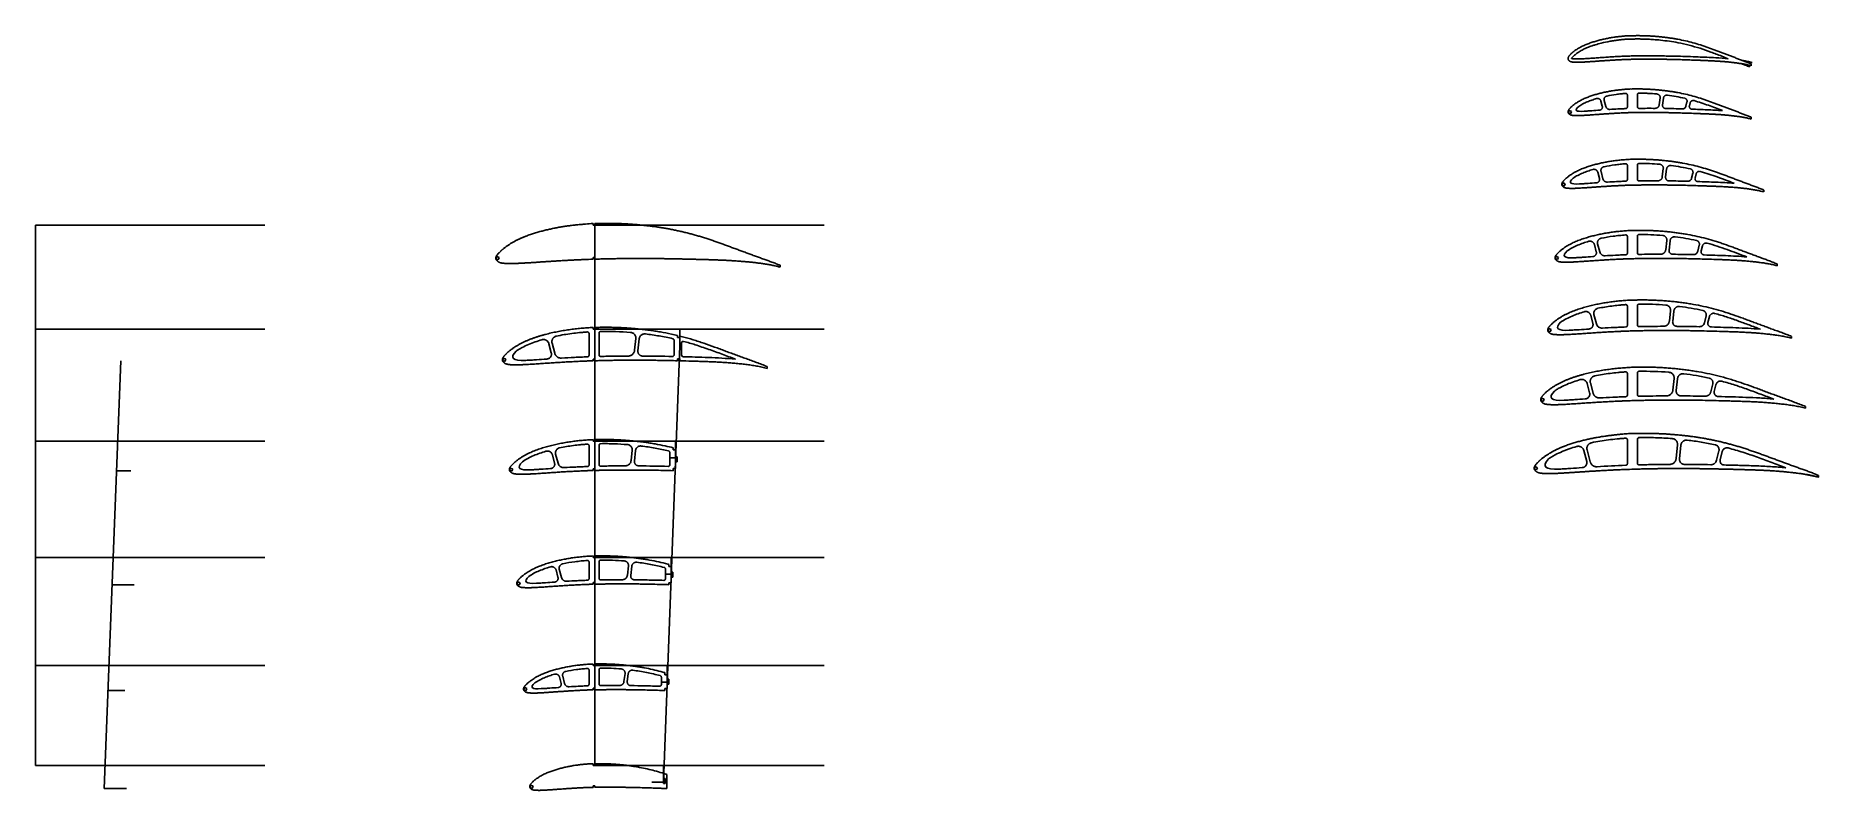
# Model space of a CAD drawing. Header units: millimetres. Extents: x -11497 to 404, y -3854 to 414.
# Drawn here: x -8962 to -6817, y -664 to 244 of the extents above; entities that cross this region are included whole.
import ezdxf

# ---------------------------------------------------------------- set-up
doc = ezdxf.new("R2010")
doc.units = ezdxf.units.MM
doc.layers.add('7', color=1, linetype='Continuous')
doc.layers.add('剖面线层', color=2, linetype='Continuous', lineweight=25)
doc.layers.add('细线层', color=4, linetype='Continuous', lineweight=25)

msp = doc.modelspace()

# ---------------------------------------------------------------- linework, layer by layer
at = {"color": 7, "linetype": 'Continuous', "lineweight": 25}
for p, q in [((-6897.9489, 207.9926), (-6897.9524, 210.198)), ((-7047.0659, 158.4821), (-7047.0659, 172.7232)), ((-7035.0659, 173.0935), (-7035.0659, 158.722)), ((-7118.2304, 151.6079), (-7116.9626, 154.3268)), ((-7115.5115, 150.34), (-7118.2304, 151.6079)), ((-7116.9626, 154.3268), (-7114.2437, 153.0589)), ((-7114.2437, 153.0589), (-7115.5115, 150.34)), ((-7105.5803, 159.1814), (-7105.5806, 159.1817)), ((-7098.9663, 153.3495), (-7098.9647, 153.3496)), ((-7078.8552, 165.5032), (-7077.2001, 159.2045)), ((-7073.0343, 159.0901), (-7074.9399, 166.342)), ((-7007.6785, 169.2603), (-7008.7671, 161.0187)), ((-7004.7617, 160.7826), (-7003.6785, 168.9798)), ((-6975.3194, 164.408), (-6976.6161, 159.3712)), ((-6972.4246, 159.608), (-6971.4467, 163.409)), ((-6897.9489, 143.8573), (-6897.9524, 146.0627)), ((-7047.0659, 88.0969), (-7047.0659, 71.1929)), ((-7035.0659, 71.4923), (-7035.0659, 88.5355)), ((-7124.5082, 67.141), (-7125.7761, 64.4221)), ((-7125.7761, 64.4221), (-7123.0572, 63.1542)), ((-7121.7893, 65.8731), (-7124.5082, 67.141)), ((-7123.0572, 63.1542), (-7121.7893, 65.8731)), ((-7112.2752, 72.833), (-7112.275, 72.8328)), ((-7080.6528, 72.188), (-7082.6865, 79.9152)), ((-7078.7701, 80.7504), (-7076.4721, 72.0181)), ((-7005.0224, 74.3272), (-7003.7986, 84.2222)), ((-6999.8009, 83.9206), (-7001.0243, 74.0369)), ((-6969.8123, 72.603), (-6968.2041, 78.9464)), ((-6964.329, 77.9594), (-6965.6141, 72.8845)), ((-6883.0577, 58.4685), (-6883.0548, 56.2731)), ((-7047.0659, 2.4366), (-7047.0659, -17.353)), ((-7035.0659, -16.9913), (-7035.0659, 2.9425)), ((-7132.6827, -21.2896), (-7133.9505, -24.0085)), ((-7129.9637, -22.5574), (-7132.6827, -21.2896)), ((-7119.5277, -14.6907), (-7119.5276, -14.6908)), ((-7084.4568, -15.8169), (-7086.7738, -7.0249)), ((-7082.8545, -6.2003), (-7080.2539, -16.0693)), ((-7000.93, -13.3226), (-6999.6284, -2.1285)), ((-6995.6337, -2.449), (-6996.9417, -13.6881)), ((-6962.3925, -15.1876), (-6960.5502, -7.8209)), ((-6956.6725, -8.797), (-6958.1817, -14.8389)), ((-8408.4854, -24.3296), (-8407.2176, -21.6107)), ((-8405.7665, -25.5975), (-8408.4854, -24.3296)), ((-8407.2176, -21.6107), (-8404.4986, -22.8785)), ((-8404.4986, -22.8785), (-8405.7665, -25.5975)), ((-8066.6553, -34.2379), (-8066.6553, -32.0867)), ((-7133.9505, -24.0085), (-7131.2316, -25.2763)), ((-7131.2316, -25.2763), (-7129.9637, -22.5574)), ((-6866.9217, -30.4044), (-6866.9195, -32.589)), ((-7047.0659, -81.3815), (-7047.0659, -104.2782)), ((-7035.0659, -103.8542), (-7035.0659, -80.8101)), ((-7127.3381, -100.5143), (-7127.3379, -100.5144)), ((-7088.5693, -102.0981), (-7091.1599, -92.2788)), ((-7087.2372, -91.4673), (-7084.3409, -102.4456)), ((-6996.5131, -99.2178), (-6995.1441, -86.7467)), ((-6991.1538, -87.092), (-6992.5359, -99.6737)), ((-6954.3896, -101.2519), (-6952.3213, -92.8801)), ((-6948.441, -93.8462), (-6950.1642, -100.8274)), ((-8341.8743, -137.5767), (-8344.8153, -126.4397)), ((-8340.8902, -125.6367), (-8337.6255, -137.9999)), ((-8296.4486, -114.3208), (-8296.4486, -140.2131)), ((-8284.4486, -139.7349), (-8284.4486, -113.6919)), ((-8241.6525, -134.3244), (-8240.1848, -120.2882)), ((-8236.1997, -120.6623), (-8237.6848, -134.8591)), ((-8194.1354, -122.3185), (-8194.1354, -139.7852)), ((-8185.1354, -125.5543), (-8185.1354, -140.102)), ((-7141.4859, -108.0898), (-7142.7538, -110.8087)), ((-7142.7538, -110.8087), (-7140.0348, -112.0765)), ((-7138.767, -109.3576), (-7141.4859, -108.0898)), ((-7140.0348, -112.0765), (-7138.767, -109.3576)), ((-7116.9429, -110.2552), (-7116.9461, -110.2554)), ((-6849.5445, -117.681), (-6849.5431, -119.8539)), ((-8399.3575, -143.9048), (-8400.6254, -146.6237)), ((-8400.6254, -146.6237), (-8397.9065, -147.8916)), ((-8396.6386, -145.1727), (-8399.3575, -143.9048)), ((-8397.9065, -147.8916), (-8396.6386, -145.1727)), ((-8384.2523, -135.3876), (-8384.252, -135.3878)), ((-8372.5508, -146.4817), (-8372.5526, -146.4818)), ((-8082.17, -156.1171), (-8082.1707, -153.9554)), ((-7047.0659, -162.2892), (-7047.0659, -188.1816)), ((-7035.0659, -187.7033), (-7035.0659, -161.6603)), ((-6992.2697, -182.2929), (-6990.802, -168.2566)), ((-6986.8169, -168.6308), (-6988.302, -182.8275)), ((-7149.9748, -191.8733), (-7151.2426, -194.5922)), ((-7147.2558, -193.1411), (-7149.9748, -191.8733)), ((-7134.8695, -183.356), (-7134.8692, -183.3563)), ((-7092.4915, -185.5452), (-7095.4325, -174.4081)), ((-7091.5074, -173.6051), (-7088.2428, -185.9684)), ((-6946.7034, -184.4528), (-6944.3527, -174.8443)), ((-6940.4698, -175.802), (-6942.4673, -183.9706)), ((-7151.2426, -194.5922), (-7148.5237, -195.8601)), ((-7148.5237, -195.8601), (-7147.2558, -193.1411)), ((-7123.168, -194.4502), (-7123.1698, -194.4503)), ((-6832.7879, -201.9239), (-6832.7872, -204.0856)), ((-8296.4486, -272.1709), (-8296.4486, -249.2742)), ((-8284.4486, -248.7028), (-8284.4486, -271.7469)), ((-8244.5269, -254.6394), (-8245.8959, -267.1105)), ((-8241.9187, -267.5664), (-8240.5366, -254.9847)), ((-7099.4772, -255.0107), (-7096.0337, -268.0418)), ((-7091.7752, -268.5004), (-7095.552, -254.208)), ((-7047.0659, -270.7608), (-7047.0659, -242.0951)), ((-7035.0659, -241.4169), (-7035.0659, -270.2379)), ((-6988.373, -264.4497), (-6986.7481, -248.2775)), ((-6982.7684, -248.6796), (-6984.4112, -265.031)), ((-6939.6495, -266.6448), (-6936.9057, -255.3417)), ((-6933.0202, -256.2923), (-6935.4104, -266.1386)), ((-8390.8687, -275.9824), (-8392.1365, -278.7014)), ((-8392.1365, -278.7014), (-8389.4176, -279.9692)), ((-8388.1498, -277.2503), (-8390.8687, -275.9824)), ((-8388.1498, -277.2503), (-8389.4176, -279.9692)), ((-8376.7207, -268.4071), (-8376.7209, -268.4069)), ((-8366.3288, -278.1481), (-8366.3257, -278.1479)), ((-8340.5427, -260.1715), (-8337.9521, -269.9908)), ((-8333.7237, -270.3383), (-8336.62, -259.3599)), ((-8199.2396, -272.0337), (-8199.2396, -257.4176)), ((-7159.1026, -277.0618), (-7157.8348, -274.3429)), ((-7156.3837, -278.3297), (-7159.1026, -277.0618)), ((-7157.8348, -274.3429), (-7155.1159, -275.6108)), ((-7155.1159, -275.6108), (-7156.3837, -278.3297)), ((-7141.8431, -264.9537), (-7141.8427, -264.954)), ((-6837.2497, -282.9492), (-6817.2725, -286.9702)), ((-6817.2725, -286.9702), (-6817.2725, -284.8189)), ((-8368.9105, -406.3528), (-8368.9103, -406.3529)), ((-8333.8396, -407.479), (-8336.1565, -398.687)), ((-8332.2373, -397.8624), (-8329.6367, -407.7314)), ((-8296.4486, -389.2255), (-8296.4486, -409.0151)), ((-8284.4486, -408.6534), (-8284.4486, -388.7196)), ((-8250.3128, -404.9847), (-8249.0111, -393.7906)), ((-8245.0164, -394.1111), (-8246.3245, -405.3502)), ((-8204.5328, -397.5665), (-8204.5328, -409.1958)), ((-8382.0654, -412.9517), (-8383.3333, -415.6706)), ((-8383.3333, -415.6706), (-8380.6144, -416.9384)), ((-8379.3465, -414.2195), (-8382.0654, -412.9517)), ((-8380.6144, -416.9384), (-8379.3465, -414.2195)), ((-8361.658, -534.445), (-8361.6578, -534.4452)), ((-8330.0356, -535.09), (-8332.0692, -527.3628)), ((-8328.1529, -526.5276), (-8325.8548, -535.2599)), ((-8296.4486, -519.1811), (-8296.4486, -536.0851)), ((-8284.4486, -535.7857), (-8284.4486, -518.7425)), ((-8254.4051, -532.9509), (-8253.1813, -523.0558)), ((-8249.1837, -523.3574), (-8250.4071, -533.2411)), ((-8209.448, -527.7604), (-8209.448, -536.5787)), ((-8373.891, -540.137), (-8375.1589, -542.8559)), ((-8375.1589, -542.8559), (-8372.4399, -544.1238)), ((-8371.1721, -541.4049), (-8373.891, -540.137)), ((-8372.4399, -544.1238), (-8371.1721, -541.4049)), ((-8366.3454, -657.5384), (-8367.6132, -660.2573)), ((-8367.6132, -660.2573), (-8364.8943, -661.5251)), ((-8363.6264, -658.8062), (-8366.3454, -657.5384)), ((-8364.8943, -661.5251), (-8363.6264, -658.8062))]:
    msp.add_line(p, q, dxfattribs=at)
for p, q in [((-8291.4486, 16.1914), (-8291.4486, 18.1818)), ((-8289.4486, 16.1914), (-8291.4486, 16.1914)), ((-8289.4486, 18.1914), (-8289.4486, 16.1914)), ((-8291.4486, -24.7867), (-8291.4486, -22.7867)), ((-8291.4486, -22.7867), (-8289.4486, -22.7867)), ((-8289.4486, -22.7867), (-8289.4486, -24.7404)), ((-8291.4486, -108.8086), (-8291.4486, -106.8202)), ((-8289.4486, -106.8086), (-8289.4486, -108.8086)), ((-8289.4486, -108.8086), (-8291.4486, -108.8086)), ((-8190.1354, -116.5351), (-8190.1354, -119.0351)), ((-8190.1354, -119.0351), (-8187.1354, -119.0351)), ((-8187.1354, -119.0351), (-8187.1354, -117.2749)), ((-8291.4486, -146.9955), (-8291.4486, -144.9955)), ((-8291.4486, -144.9955), (-8289.4486, -144.9955)), ((-8289.4486, -144.9955), (-8289.4486, -146.9458)), ((-8187.1354, -144.5017), (-8190.1354, -144.5017)), ((-8190.1354, -144.5017), (-8190.1354, -146.927)), ((-8187.1354, -147.0017), (-8187.1354, -144.5017)), ((-8291.4486, -243.8086), (-8291.4486, -241.8222)), ((-8289.4486, -243.8086), (-8291.4486, -243.8086)), ((-8289.4486, -241.8086), (-8289.4486, -243.8086)), ((-8195.2396, -251.6877), (-8195.2396, -254.1877)), ((-8195.2396, -254.1877), (-8192.2396, -254.1877)), ((-8192.2396, -254.1877), (-8192.2396, -262.4671)), ((-8291.4486, -278.9729), (-8291.4486, -276.9729)), ((-8291.4486, -276.9729), (-8289.4486, -276.9729)), ((-8289.4486, -276.9729), (-8289.4486, -278.927)), ((-8192.2396, -276.7778), (-8195.2396, -276.7778)), ((-8195.2396, -276.7778), (-8195.2396, -279.1941)), ((-8192.2396, -262.4671), (-8190.2396, -262.4671)), ((-8190.2396, -268.4671), (-8192.2396, -268.4671)), ((-8192.2396, -268.4671), (-8192.2396, -276.7778)), ((-8190.2396, -262.4671), (-8190.2396, -268.4671)), ((-8291.4486, -383.8086), (-8291.4486, -381.8242)), ((-8289.4486, -383.8086), (-8291.4486, -383.8086)), ((-8289.4486, -381.8086), (-8289.4486, -383.8086)), ((-8200.5328, -391.9017), (-8200.5328, -394.4017)), ((-8200.5328, -394.4017), (-8197.5328, -394.4017)), ((-8197.5328, -394.4017), (-8197.5328, -401.2301)), ((-8197.5328, -401.2301), (-8195.5328, -401.2301)), ((-8195.5328, -407.2301), (-8197.5328, -407.2301)), ((-8197.5328, -407.2301), (-8197.5328, -413.9728)), ((-8195.5328, -401.2301), (-8195.5328, -407.2301)), ((-8291.4486, -415.8383), (-8291.4486, -413.8383)), ((-8291.4486, -413.8383), (-8289.4486, -413.8383)), ((-8289.4486, -413.8383), (-8289.4486, -415.7977)), ((-8197.5328, -413.9728), (-8200.5328, -413.9728)), ((-8200.5328, -413.9728), (-8200.5328, -416.3785)), ((-8291.4486, -513.8086), (-8291.4486, -511.8256)), ((-8289.4486, -513.8086), (-8291.4486, -513.8086)), ((-8289.4486, -511.8086), (-8289.4486, -513.8086)), ((-8205.448, -522.1672), (-8205.448, -524.6672)), ((-8205.448, -524.6672), (-8202.448, -524.6672)), ((-8202.448, -524.6672), (-8202.448, -530.0511)), ((-8202.448, -530.0511), (-8200.448, -530.0511)), ((-8200.448, -536.0511), (-8202.448, -536.0511)), ((-8202.448, -536.0511), (-8202.448, -541.3911)), ((-8200.448, -530.0511), (-8200.448, -536.0511)), ((-8291.4486, -542.9274), (-8291.4486, -540.9274)), ((-8291.4486, -540.9274), (-8289.4486, -540.9274)), ((-8289.4486, -540.9274), (-8289.4486, -542.8933)), ((-8202.448, -541.3911), (-8205.448, -541.3911)), ((-8205.448, -541.3911), (-8205.448, -543.7856)), ((-8291.4486, -633.8086), (-8291.4486, -631.8264)), ((-8289.4486, -633.8086), (-8291.4486, -633.8086)), ((-8289.4486, -631.8086), (-8289.4486, -633.8086)), ((-8291.4486, -660.2399), (-8291.4486, -658.2399)), ((-8291.4486, -658.2399), (-8289.4486, -658.2399)), ((-8289.4486, -658.2399), (-8289.4486, -660.2142)), ((-8206.9908, -649.4338), (-8206.9908, -655.4338)), ((-8204.9908, -649.4338), (-8206.9908, -649.4338)), ((-8206.9908, -655.4338), (-8204.9908, -655.4338)), ((-8204.9908, -655.4338), (-8204.9908, -649.4338)), ((-8202.9908, -644.761), (-8202.9908, -661.6956))]:
    msp.add_line(p, q)
at = {"color": 7, "linetype": 'Continuous'}
for centre, start, end in [((-8183.1354, -125.5543), 74.8485099, 180), ((-8183.1354, -140.102), 180, 268.4887018)]:
    msp.add_arc(centre, 2, start, end, dxfattribs=at)
at = {"color": 7, "linetype": 'Continuous', "lineweight": 25}
for points, knots in [([(-7042.0659, 244.174), (-7042.9102, 244.1946), (-7044.6012, 244.1781), (-7047.1346, 244.0346), (-7049.6647, 243.8353), (-7052.1944, 243.6218), (-7054.7218, 243.3744), (-7057.2467, 243.0968), (-7059.7689, 242.7893), (-7063.1268, 242.3329), (-7067.3137, 241.6786), (-7071.4823, 240.9045), (-7074.8031, 240.2097), (-7077.2857, 239.6498), (-7079.7596, 239.0503), (-7082.2239, 238.4108), (-7084.6779, 237.7311), (-7087.12, 237.0082), (-7089.5481, 236.2382), (-7091.9588, 235.4146), (-7094.3517, 234.5393), (-7096.7202, 233.5992), (-7099.0629, 232.5955), (-7101.3701, 231.512), (-7103.6333, 230.3384), (-7105.8499, 229.0789), (-7108.0106, 227.7254), (-7109.7637, 226.5246), (-7111.1277, 225.5103), (-7112.1291, 224.7214), (-7113.1079, 223.9046), (-7114.0564, 223.0525), (-7114.8249, 222.3191), (-7115.4264, 221.7187), (-7115.8714, 221.2624), (-7116.3099, 220.7998), (-7116.7323, 220.3222), (-7117.1341, 219.8273), (-7117.5069, 219.3099), (-7117.7857, 218.8572), (-7117.974, 218.4761), (-7118.1013, 218.1839), (-7118.1831, 217.931), (-7118.2354, 217.7253), (-7118.2694, 217.5697), (-7118.2924, 217.412), (-7118.3066, 217.2004), (-7118.3324, 216.9357), (-7118.3264, 216.6699), (-7118.3218, 216.4576), (-7118.316, 216.2986), (-7118.3057, 216.1398), (-7118.2909, 215.9818), (-7118.2703, 215.8243), (-7118.2297, 215.6707), (-7118.1771, 215.5208), (-7118.1196, 215.3724), (-7118.0534, 215.2275), (-7117.9786, 215.087), (-7117.8962, 214.9508), (-7117.7775, 214.7748), (-7117.5511, 214.4799), (-7117.257, 214.172), (-7116.9339, 213.8961), (-7116.6004, 213.6327), (-7116.1522, 213.3465), (-7115.3959, 212.9566), (-7114.3774, 212.6366), (-7113.1154, 212.4482), (-7111.8457, 212.3336), (-7110.5743, 212.2425), (-7109.3006, 212.1917), (-7108.0264, 212.162), (-7106.7518, 212.1631), (-7105.4774, 212.1819), (-7104.2036, 212.2234), (-7102.9303, 212.2755), (-7101.6575, 212.3357), (-7100.3849, 212.4007), (-7099.1124, 212.4679), (-7097.4162, 212.5609), (-7095.2963, 212.6841), (-7092.7539, 212.8487), (-7090.2126, 213.025), (-7087.6722, 213.2087), (-7085.1323, 213.3949), (-7082.5928, 213.5809), (-7080.0536, 213.7652), (-7077.5146, 213.9455), (-7074.9757, 214.1212), (-7072.4371, 214.2926), (-7069.8987, 214.4587), (-7066.5144, 214.6745), (-7063.1306, 214.8772), (-7059.7474, 215.0694), (-7057.2102, 215.2057), (-7054.6736, 215.3377), (-7052.5601, 215.445), (-7050.8692, 215.5205), (-7049.6014, 215.5814), (-7048.3339, 215.6444), (-7047.0658, 215.6888), (-7045.7974, 215.7142), (-7044.1064, 215.735), (-7042.8383, 215.7461), (-7041.2375, 215.7759), (-7039.7262, 215.791), (-7037.838, 215.7989), (-7036.3278, 215.8096), (-7034.8179, 215.8314), (-7032.9309, 215.8581), (-7030.6673, 215.8819), (-7027.65, 215.9068), (-7023.88, 215.9259), (-7019.3585, 215.9316), (-7014.8394, 215.9159), (-7010.3225, 215.8838), (-7005.8076, 215.8341), (-7001.2945, 215.7714), (-6996.7832, 215.691), (-6992.2734, 215.597), (-6986.2622, 215.4534), (-6978.7511, 215.2393), (-6969.741, 214.9332), (-6962.2336, 214.6494), (-6956.2272, 214.4128), (-6951.7221, 214.2282), (-6947.2169, 214.0266), (-6942.7119, 213.7987), (-6938.2075, 213.5354), (-6933.7045, 213.2275), (-6929.2037, 212.8655), (-6924.7061, 212.4464), (-6920.962, 212.0395), (-6917.9699, 211.6769), (-6915.7276, 211.386), (-6913.4873, 211.0755), (-6911.2495, 210.7432), (-6909.0147, 210.3862), (-6906.7845, 209.9978), (-6904.5604, 209.571), (-6902.3443, 209.1005), (-6900.1392, 208.578), (-6898.6759, 208.1989), (-6897.9489, 207.9926)], [0, 0, 0, 0, 0.008250743, 0.016501486, 0.024752229, 0.033002972, 0.041253715, 0.049504458, 0.057755201, 0.066005944, 0.08250743, 0.099008916, 0.107259659, 0.115510402, 0.123761145, 0.132011888, 0.140262631, 0.148513373, 0.156764116, 0.165014859, 0.173265602, 0.181516345, 0.189767088, 0.198017831, 0.206268574, 0.214519317, 0.22277006, 0.231020803, 0.235146175, 0.239271546, 0.243396918, 0.247522289, 0.251647661, 0.253710346, 0.255773032, 0.257835718, 0.259898404, 0.261961089, 0.264023775, 0.266086461, 0.267117804, 0.268149147, 0.269180489, 0.269696161, 0.270211832, 0.270727504, 0.271243175, 0.272274518, 0.273305861, 0.273821532, 0.274337204, 0.274852875, 0.275368547, 0.275884218, 0.27639989, 0.276915561, 0.277431232, 0.277946904, 0.278462575, 0.278978247, 0.279493918, 0.280525261, 0.282587947, 0.28361929, 0.284650632, 0.286713318, 0.288776004, 0.292901375, 0.297026747, 0.301152118, 0.30527749, 0.309402861, 0.313528233, 0.317653604, 0.321778976, 0.325904347, 0.330029719, 0.33415509, 0.338280462, 0.342405833, 0.346531205, 0.354781948, 0.363032691, 0.371283434, 0.379534177, 0.38778492, 0.396035663, 0.404286406, 0.412537149, 0.420787892, 0.429038634, 0.437289377, 0.44554012, 0.462041606, 0.470292349, 0.478543092, 0.486793835, 0.495044578, 0.49916995, 0.503295321, 0.507420693, 0.511546064, 0.515671436, 0.519796807, 0.52804755, 0.52804755, 0.535421807, 0.542796064, 0.546483193, 0.550170321, 0.557544578, 0.564918835, 0.572293092, 0.587041606, 0.60179012, 0.616538634, 0.631287149, 0.646035663, 0.660784177, 0.675532691, 0.690281205, 0.705029719, 0.734526747, 0.764023775, 0.793520803, 0.808269317, 0.823017831, 0.837766345, 0.852514859, 0.867263373, 0.882011888, 0.896760402, 0.911508916, 0.92625743, 0.933631687, 0.941005944, 0.948380201, 0.955754458, 0.963128715, 0.970502972, 0.977877229, 0.985251486, 0.992625743, 1, 1, 1, 1]), ([(-6897.9524, 210.198), (-6898.6675, 210.5043), (-6900.1041, 211.1021), (-6902.2689, 211.9747), (-6904.4422, 212.8256), (-6906.6219, 213.66), (-6908.8068, 214.4807), (-6910.9937, 215.2961), (-6913.1799, 216.1132), (-6916.0932, 217.2069), (-6919.7323, 218.581), (-6924.0953, 220.2404), (-6928.4563, 221.9051), (-6932.8165, 223.5717), (-6937.1767, 225.2381), (-6942.9968, 227.4431), (-6948.8363, 229.5972), (-6954.7193, 231.6294), (-6960.6366, 233.5595), (-6968.1027, 235.752), (-6977.1603, 238.0222), (-6984.7813, 239.5943), (-6990.9118, 240.6697), (-6995.5246, 241.3861), (-7000.1492, 242.0217), (-7004.7839, 242.5786), (-7009.4273, 243.0576), (-7014.0783, 243.4562), (-7017.9591, 243.7236), (-7021.0663, 243.8949), (-7024.1748, 244.0419), (-7027.2851, 244.1431), (-7030.3965, 244.2086), (-7032.7303, 244.2289), (-7035.0643, 244.2374), (-7037.3981, 244.2091), (-7039.732, 244.1939), (-7041.2879, 244.184), (-7042.0659, 244.174)], [0, 0, 0, 0, 0.015625, 0.03125, 0.046875, 0.0625, 0.078125, 0.09375, 0.109375, 0.125, 0.15625, 0.1875, 0.21875, 0.25, 0.28125, 0.3125, 0.375, 0.40625, 0.4375, 0.5, 0.5625, 0.625, 0.65625, 0.6875, 0.71875, 0.75, 0.78125, 0.8125, 0.84375, 0.859375, 0.875, 0.90625, 0.921875, 0.9375, 0.953125, 0.96875, 0.984375, 1, 1, 1, 1]), ([(-7042.0659, 180.0387), (-7042.9102, 180.0593), (-7044.6012, 180.0428), (-7047.1346, 179.8993), (-7049.6647, 179.7), (-7052.1944, 179.4865), (-7054.7218, 179.2392), (-7057.2467, 178.9615), (-7059.7689, 178.654), (-7063.1268, 178.1977), (-7067.3137, 177.5434), (-7071.4823, 176.7693), (-7074.8031, 176.0745), (-7077.2857, 175.5146), (-7079.7596, 174.915), (-7082.2239, 174.2755), (-7084.6779, 173.5958), (-7087.12, 172.8729), (-7089.5481, 172.103), (-7091.9588, 171.2793), (-7094.3517, 170.404), (-7096.7202, 169.464), (-7099.0629, 168.4602), (-7101.3701, 167.3767), (-7103.6333, 166.2032), (-7105.8499, 164.9436), (-7108.0106, 163.5901), (-7109.7637, 162.3893), (-7111.1277, 161.375), (-7112.1291, 160.5862), (-7113.1079, 159.7694), (-7114.0564, 158.9172), (-7114.8249, 158.1838), (-7115.4264, 157.5835), (-7115.8714, 157.1271), (-7116.3099, 156.6645), (-7116.7323, 156.1869), (-7117.1341, 155.6921), (-7117.5069, 155.1747), (-7117.7857, 154.722), (-7117.974, 154.3408), (-7118.1013, 154.0487), (-7118.1831, 153.7957), (-7118.2354, 153.59), (-7118.2694, 153.4344), (-7118.2924, 153.2767), (-7118.3066, 153.0651), (-7118.3324, 152.8004), (-7118.3264, 152.5346), (-7118.3218, 152.3223), (-7118.316, 152.1633), (-7118.3057, 152.0045), (-7118.2909, 151.8465), (-7118.2703, 151.689), (-7118.2297, 151.5355), (-7118.1771, 151.3856), (-7118.1196, 151.2371), (-7118.0534, 151.0923), (-7117.9786, 150.9517), (-7117.8962, 150.8155), (-7117.7775, 150.6396), (-7117.5511, 150.3446), (-7117.257, 150.0367), (-7116.9339, 149.7609), (-7116.6004, 149.4974), (-7116.1522, 149.2112), (-7115.3959, 148.8213), (-7114.3774, 148.5014), (-7113.1154, 148.313), (-7111.8457, 148.1984), (-7110.5743, 148.1072), (-7109.3006, 148.0564), (-7108.0264, 148.0268), (-7106.7518, 148.0278), (-7105.4774, 148.0466), (-7104.2036, 148.0882), (-7102.9303, 148.1403), (-7101.6575, 148.2005), (-7100.3849, 148.2654), (-7099.1124, 148.3326), (-7097.4162, 148.4256), (-7095.2963, 148.5488), (-7092.7539, 148.7134), (-7090.2126, 148.8897), (-7087.6722, 149.0734), (-7085.1323, 149.2596), (-7082.5928, 149.4456), (-7080.0536, 149.6299), (-7077.5146, 149.8102), (-7074.9757, 149.9859), (-7072.4371, 150.1574), (-7069.8987, 150.3235), (-7066.5144, 150.5392), (-7063.1306, 150.7419), (-7059.7474, 150.9342), (-7057.2102, 151.0705), (-7054.6736, 151.2024), (-7052.5601, 151.3097), (-7050.8692, 151.3853), (-7049.6014, 151.4461), (-7048.3339, 151.5091), (-7047.0658, 151.5536), (-7045.7974, 151.579), (-7044.1064, 151.5998), (-7042.8383, 151.6108), (-7041.2375, 151.6406), (-7039.7262, 151.6557), (-7037.838, 151.6637), (-7036.3278, 151.6743), (-7034.8179, 151.6961), (-7032.9309, 151.7229), (-7030.6673, 151.7466), (-7027.65, 151.7715), (-7023.88, 151.7907), (-7019.3585, 151.7964), (-7014.8394, 151.7806), (-7010.3225, 151.7485), (-7005.8076, 151.6988), (-7001.2945, 151.6362), (-6996.7832, 151.5557), (-6992.2734, 151.4617), (-6986.2622, 151.3181), (-6978.7511, 151.1041), (-6969.741, 150.798), (-6962.2336, 150.5141), (-6956.2272, 150.2776), (-6951.7221, 150.0929), (-6947.2169, 149.8913), (-6942.7119, 149.6634), (-6938.2075, 149.4001), (-6933.7045, 149.0922), (-6929.2037, 148.7302), (-6924.7061, 148.3111), (-6920.962, 147.9042), (-6917.9699, 147.5416), (-6915.7276, 147.2508), (-6913.4873, 146.9403), (-6911.2495, 146.6079), (-6909.0147, 146.2509), (-6906.7845, 145.8625), (-6904.5604, 145.4358), (-6902.3443, 144.9652), (-6900.1392, 144.4427), (-6898.6759, 144.0636), (-6897.9489, 143.8573)], [0, 0, 0, 0, 0.008250743, 0.016501486, 0.024752229, 0.033002972, 0.041253715, 0.049504458, 0.057755201, 0.066005944, 0.08250743, 0.099008916, 0.107259659, 0.115510402, 0.123761145, 0.132011888, 0.140262631, 0.148513373, 0.156764116, 0.165014859, 0.173265602, 0.181516345, 0.189767088, 0.198017831, 0.206268574, 0.214519317, 0.22277006, 0.231020803, 0.235146175, 0.239271546, 0.243396918, 0.247522289, 0.251647661, 0.253710346, 0.255773032, 0.257835718, 0.259898404, 0.261961089, 0.264023775, 0.266086461, 0.267117804, 0.268149147, 0.269180489, 0.269696161, 0.270211832, 0.270727504, 0.271243175, 0.272274518, 0.273305861, 0.273821532, 0.274337204, 0.274852875, 0.275368547, 0.275884218, 0.27639989, 0.276915561, 0.277431232, 0.277946904, 0.278462575, 0.278978247, 0.279493918, 0.280525261, 0.282587947, 0.28361929, 0.284650632, 0.286713318, 0.288776004, 0.292901375, 0.297026747, 0.301152118, 0.30527749, 0.309402861, 0.313528233, 0.317653604, 0.321778976, 0.325904347, 0.330029719, 0.33415509, 0.338280462, 0.342405833, 0.346531205, 0.354781948, 0.363032691, 0.371283434, 0.379534177, 0.38778492, 0.396035663, 0.404286406, 0.412537149, 0.420787892, 0.429038634, 0.437289377, 0.44554012, 0.462041606, 0.470292349, 0.478543092, 0.486793835, 0.495044578, 0.49916995, 0.503295321, 0.507420693, 0.511546064, 0.515671436, 0.519796807, 0.52804755, 0.52804755, 0.535421807, 0.542796064, 0.546483193, 0.550170321, 0.557544578, 0.564918835, 0.572293092, 0.587041606, 0.60179012, 0.616538634, 0.631287149, 0.646035663, 0.660784177, 0.675532691, 0.690281205, 0.705029719, 0.734526747, 0.764023775, 0.793520803, 0.808269317, 0.823017831, 0.837766345, 0.852514859, 0.867263373, 0.882011888, 0.896760402, 0.911508916, 0.92625743, 0.933631687, 0.941005944, 0.948380201, 0.955754458, 0.963128715, 0.970502972, 0.977877229, 0.985251486, 0.992625743, 1, 1, 1, 1]), ([(-7071.6541, 171.6209), (-7071.9409, 171.5625), (-7072.2168, 171.4761), (-7072.7477, 171.2493), (-7073.0054, 171.1068), (-7073.4815, 170.7759), (-7073.7006, 170.5882), (-7074.1006, 170.1681), (-7074.2807, 169.9353), (-7074.586, 169.4453), (-7074.7137, 169.1855), (-7074.9165, 168.6369), (-7074.9883, 168.3569), (-7075.0751, 167.786), (-7075.0897, 167.4921), (-7075.0589, 166.912), (-7075.0143, 166.6254), (-7074.9399, 166.3423)], [0, 0, 0, 0, 0.125, 0.125, 0.25, 0.25, 0.375, 0.375, 0.5, 0.5, 0.625, 0.625, 0.75, 0.75, 0.875, 0.875, 1, 1, 1, 1]), ([(-7049.2284, 174.7166), (-7050.1698, 174.6399), (-7051.1109, 174.5602), (-7052.991, 174.3857), (-7053.9301, 174.2914), (-7056.7449, 173.9898), (-7058.6181, 173.7643), (-7064.2255, 172.9983), (-7067.9485, 172.375), (-7071.6538, 171.621)], [0, 0, 0, 0, 0.125, 0.125, 0.25, 0.25, 0.5, 0.5, 1, 1, 1, 1]), ([(-7047.0659, 172.7232), (-7047.0659, 172.8622), (-7047.0802, 172.9987), (-7047.1363, 173.267), (-7047.1789, 173.4003), (-7047.2894, 173.6523), (-7047.357, 173.7715), (-7047.517, 173.996), (-7047.6093, 174.1006), (-7047.9115, 174.3793), (-7048.1539, 174.5242), (-7048.543, 174.6585), (-7048.6794, 174.6904), (-7048.9524, 174.7247), (-7049.0899, 174.7279), (-7049.2284, 174.7166)], [0, 0, 0, 0, 0.125, 0.125, 0.25, 0.25, 0.375, 0.375, 0.5, 0.5, 0.75, 0.75, 0.875, 0.875, 1, 1, 1, 1]), ([(-6897.9524, 146.0627), (-6898.6675, 146.369), (-6900.1041, 146.9669), (-6902.2689, 147.8395), (-6904.4422, 148.6903), (-6906.6219, 149.5248), (-6908.8068, 150.3455), (-6910.9937, 151.1609), (-6913.1799, 151.978), (-6916.0932, 153.0716), (-6919.7323, 154.4457), (-6924.0953, 156.1051), (-6928.4563, 157.7698), (-6932.8165, 159.4364), (-6937.1767, 161.1028), (-6942.9968, 163.3079), (-6948.8363, 165.4619), (-6954.7193, 167.4942), (-6960.6366, 169.4243), (-6968.1027, 171.6167), (-6977.1603, 173.8869), (-6984.7813, 175.459), (-6990.9118, 176.5344), (-6995.5246, 177.2509), (-7000.1492, 177.8865), (-7004.7839, 178.4433), (-7009.4273, 178.9224), (-7014.0783, 179.321), (-7017.9591, 179.5884), (-7021.0663, 179.7596), (-7024.1748, 179.9066), (-7027.2851, 180.0078), (-7030.3965, 180.0733), (-7032.7303, 180.0936), (-7035.0643, 180.1021), (-7037.3981, 180.0738), (-7039.732, 180.0587), (-7041.2879, 180.0488), (-7042.0659, 180.0387)], [0, 0, 0, 0, 0.015625, 0.03125, 0.046875, 0.0625, 0.078125, 0.09375, 0.109375, 0.125, 0.15625, 0.1875, 0.21875, 0.25, 0.28125, 0.3125, 0.375, 0.40625, 0.4375, 0.5, 0.5625, 0.625, 0.65625, 0.6875, 0.71875, 0.75, 0.78125, 0.8125, 0.84375, 0.859375, 0.875, 0.90625, 0.921875, 0.9375, 0.953125, 0.96875, 0.984375, 1, 1, 1, 1]), ([(-7033.055, 175.0934), (-7033.1875, 175.0942), (-7033.3178, 175.0818), (-7033.5744, 175.0321), (-7033.702, 174.9942), (-7033.9453, 174.8945), (-7034.0608, 174.8334), (-7034.2794, 174.6886), (-7034.3829, 174.6043), (-7034.6613, 174.3276), (-7034.8114, 174.1042), (-7035.0124, 173.6219), (-7035.0659, 173.3585), (-7035.0659, 173.0935)], [0, 0, 0, 0, 0.125, 0.125, 0.25, 0.25, 0.375, 0.375, 0.5, 0.5, 0.75, 0.75, 1, 1, 1, 1]), ([(-7011.5454, 174.0814), (-7015.1242, 174.397), (-7018.706, 174.64), (-7024.0832, 174.8966), (-7025.8765, 174.9617), (-7028.5675, 175.0333), (-7029.4647, 175.0535), (-7031.2595, 175.0813), (-7032.1572, 175.0886), (-7033.055, 175.0934)], [0, 0, 0, 0, 0.5, 0.5, 0.75, 0.75, 0.875, 0.875, 1, 1, 1, 1]), ([(-7007.6784, 169.2606), (-7007.6404, 169.5485), (-7007.6321, 169.8352), (-7007.6723, 170.4064), (-7007.722, 170.6942), (-7007.8769, 171.2484), (-7007.9812, 171.5149), (-7008.2436, 172.0268), (-7008.4025, 172.2719), (-7008.7608, 172.7188), (-7008.9615, 172.9236), (-7009.4077, 173.2946), (-7009.6462, 173.4548), (-7010.1509, 173.7253), (-7010.4203, 173.8366), (-7010.9731, 174.0016), (-7011.2559, 174.0559), (-7011.5451, 174.0814)], [0, 0, 0, 0, 0.125, 0.125, 0.25, 0.25, 0.375, 0.375, 0.5, 0.5, 0.625, 0.625, 0.75, 0.75, 0.875, 0.875, 1, 1, 1, 1]), ([(-6998.8574, 172.6583), (-6999.1381, 172.6965), (-6999.4178, 172.7065), (-6999.9755, 172.6725), (-7000.2564, 172.6274), (-7000.7999, 172.484), (-7001.0616, 172.3866), (-7001.5653, 172.1408), (-7001.8082, 171.9909), (-7002.2532, 171.6518), (-7002.4579, 171.4616), (-7002.8312, 171.0389), (-7002.9964, 170.8093), (-7003.2769, 170.3264), (-7003.3943, 170.0697), (-7003.577, 169.535), (-7003.6414, 169.261), (-7003.6785, 168.9802)], [0, 0, 0, 0, 0.125, 0.125, 0.25, 0.25, 0.375, 0.375, 0.5, 0.5, 0.625, 0.625, 0.75, 0.75, 0.875, 0.875, 1, 1, 1, 1]), ([(-6978.0545, 168.8948), (-6981.4924, 169.6839), (-6984.9456, 170.3881), (-6991.8806, 171.6383), (-6995.3627, 172.1823), (-6998.8571, 172.6583)], [0, 0, 0, 0, 0.5, 0.5, 1, 1, 1, 1]), ([(-7084.2021, 168.5198), (-7086.0835, 167.9669), (-7087.9472, 167.3739), (-7091.6311, 166.0902), (-7093.4521, 165.401), (-7097.0389, 163.8981), (-7098.8037, 163.0822), (-7102.2521, 161.2674), (-7103.9381, 160.2739), (-7105.5803, 159.1814)], [0, 0, 0, 0, 0.25, 0.25, 0.5, 0.5, 0.75, 0.75, 1, 1, 1, 1]), ([(-7098.9647, 153.3496), (-7097.4235, 153.4336), (-7095.8827, 153.5235), (-7092.8024, 153.7221), (-7091.2628, 153.8293), (-7086.6446, 154.1605), (-7083.5664, 154.3909), (-7080.4877, 154.6121)], [0, 0, 0, 0, 0.25, 0.25, 0.5, 0.5, 1, 1, 1, 1]), ([(-7078.8553, 165.5035), (-7078.9284, 165.7818), (-7079.0281, 166.0481), (-7079.2785, 166.5576), (-7079.4314, 166.8032), (-7079.78, 167.2549), (-7079.9748, 167.4611), (-7080.4054, 167.8344), (-7080.6423, 168.0013), (-7081.1369, 168.2805), (-7081.3969, 168.3951), (-7081.9431, 168.5727), (-7082.2224, 168.6332), (-7082.7861, 168.6981), (-7083.0744, 168.7025), (-7083.645, 168.6537), (-7083.9257, 168.6011), (-7084.2018, 168.5199)], [0, 0, 0, 0, 0.125, 0.125, 0.25, 0.25, 0.375, 0.375, 0.5, 0.5, 0.625, 0.625, 0.75, 0.75, 0.875, 0.875, 1, 1, 1, 1]), ([(-7080.4873, 154.6121), (-7080.2171, 154.6316), (-7079.954, 154.6802), (-7079.4415, 154.8336), (-7079.1898, 154.9403), (-7078.7226, 155.202), (-7078.5049, 155.3571), (-7078.102, 155.7174), (-7077.9224, 155.918), (-7077.611, 156.3524), (-7077.4771, 156.5905), (-7077.2673, 157.0839), (-7077.1901, 157.3397), (-7077.0428, 158.1349), (-7077.0623, 158.68), (-7077.2, 159.2042)], [0, 0, 0, 0, 0.125, 0.125, 0.25, 0.25, 0.375, 0.375, 0.5, 0.5, 0.625, 0.625, 0.75, 0.75, 1, 1, 1, 1]), ([(-7073.0343, 159.0898), (-7072.8904, 158.5422), (-7072.6575, 158.0335), (-7072.1775, 157.334), (-7071.9997, 157.1179), (-7071.6097, 156.7185), (-7071.3966, 156.5345), (-7070.9385, 156.204), (-7070.6983, 156.0607), (-7070.1963, 155.8163), (-7069.9329, 155.7149), (-7069.1198, 155.4805), (-7068.5663, 155.4196), (-7068.0013, 155.4551)], [0, 0, 0, 0, 0.25, 0.25, 0.375, 0.375, 0.5, 0.5, 0.625, 0.625, 0.75, 0.75, 1, 1, 1, 1]), ([(-7068.001, 155.4551), (-7064.8312, 155.6541), (-7061.6607, 155.8398), (-7056.9037, 156.0951), (-7055.3179, 156.1781), (-7052.939, 156.2972), (-7052.1459, 156.3339), (-7050.5596, 156.4066), (-7049.7666, 156.4471), (-7048.9735, 156.4838)], [0, 0, 0, 0, 0.5, 0.5, 0.75, 0.75, 0.875, 0.875, 1, 1, 1, 1]), ([(-7048.9735, 156.4838), (-7048.8455, 156.4897), (-7048.72, 156.5077), (-7048.4743, 156.567), (-7048.3528, 156.6088), (-7048.121, 156.7143), (-7048.0115, 156.7775), (-7047.805, 156.9241), (-7047.7073, 157.0086), (-7047.5321, 157.1919), (-7047.4539, 157.2912), (-7047.3161, 157.5048), (-7047.257, 157.6193), (-7047.1157, 157.9714), (-7047.0659, 158.2258), (-7047.0659, 158.4821)], [0, 0, 0, 0, 0.125, 0.125, 0.25, 0.25, 0.375, 0.375, 0.5, 0.5, 0.625, 0.625, 0.75, 0.75, 1, 1, 1, 1]), ([(-7035.0659, 158.722), (-7035.0659, 158.5889), (-7035.0527, 158.458), (-7035.0012, 158.2006), (-7034.9622, 158.0726), (-7034.8604, 157.829), (-7034.7981, 157.7135), (-7034.6509, 157.495), (-7034.5653, 157.3917), (-7034.285, 157.1145), (-7034.0591, 156.9659), (-7033.5724, 156.769), (-7033.3073, 156.7184), (-7033.0411, 156.7217)], [0, 0, 0, 0, 0.125, 0.125, 0.25, 0.25, 0.375, 0.375, 0.5, 0.5, 0.75, 0.75, 1, 1, 1, 1]), ([(-7033.0411, 156.7217), (-7029.8082, 156.7618), (-7026.5753, 156.7818), (-7020.1093, 156.7993), (-7016.8763, 156.7924), (-7013.6432, 156.7722)], [0, 0, 0, 0, 0.5, 0.5, 1, 1, 1, 1]), ([(-7013.6429, 156.7722), (-7013.3459, 156.7703), (-7013.0533, 156.7953), (-7012.4765, 156.8968), (-7012.1905, 156.974), (-7011.6355, 157.1797), (-7011.371, 157.3062), (-7010.8669, 157.605), (-7010.6253, 157.7794), (-7010.1803, 158.1668), (-7009.9777, 158.3783), (-7009.6113, 158.8366), (-7009.4465, 159.086), (-7009.1679, 159.6043), (-7009.0531, 159.8737), (-7008.8721, 160.4327), (-7008.806, 160.7239), (-7008.7671, 161.0184)], [0, 0, 0, 0, 0.125, 0.125, 0.25, 0.25, 0.375, 0.375, 0.5, 0.5, 0.625, 0.625, 0.75, 0.75, 0.875, 0.875, 1, 1, 1, 1]), ([(-7004.7617, 160.7823), (-7004.7958, 160.5242), (-7004.8021, 160.2672), (-7004.7614, 159.7551), (-7004.7131, 159.4972), (-7004.5654, 159.0038), (-7004.4665, 158.767), (-7004.218, 158.3132), (-7004.0692, 158.0992), (-7003.7338, 157.7107), (-7003.5439, 157.5323), (-7003.1313, 157.2202), (-7002.9114, 157.0877), (-7002.4449, 156.8694), (-7002.1969, 156.784), (-7001.6963, 156.6687), (-7001.4411, 156.6372), (-7001.1808, 156.6331)], [0, 0, 0, 0, 0.125, 0.125, 0.25, 0.25, 0.375, 0.375, 0.5, 0.5, 0.625, 0.625, 0.75, 0.75, 0.875, 0.875, 1, 1, 1, 1]), ([(-6980.888, 156.1643), (-6980.4029, 156.1499), (-6979.929, 156.2158), (-6979.0037, 156.5088), (-6978.5781, 156.7277), (-6977.8018, 157.31), (-6977.4725, 157.6574), (-6976.9328, 158.4639), (-6976.7372, 158.9009), (-6976.6162, 159.371)], [0, 0, 0, 0, 0.25, 0.25, 0.5, 0.5, 0.75, 0.75, 1, 1, 1, 1]), ([(-6975.3194, 164.4082), (-6975.258, 164.6467), (-6975.2215, 164.8872), (-6975.1961, 165.3723), (-6975.2079, 165.6196), (-6975.2799, 166.1024), (-6975.3395, 166.3378), (-6975.5055, 166.7962), (-6975.6129, 167.0198), (-6975.8658, 167.4347), (-6976.0122, 167.6288), (-6976.3459, 167.9895), (-6976.5292, 168.1513), (-6976.9231, 168.4353), (-6977.1364, 168.5592), (-6977.5827, 168.7614), (-6977.8142, 168.8396), (-6978.0542, 168.8947)], [0, 0, 0, 0, 0.125, 0.125, 0.25, 0.25, 0.375, 0.375, 0.5, 0.5, 0.625, 0.625, 0.75, 0.75, 0.875, 0.875, 1, 1, 1, 1]), ([(-6972.4247, 159.6077), (-6972.482, 159.3851), (-6972.5133, 159.1603), (-6972.5261, 158.7065), (-6972.5066, 158.4753), (-6972.4181, 158.03), (-6972.3497, 157.8137), (-6972.1625, 157.394), (-6972.0472, 157.1982), (-6971.7752, 156.8348), (-6971.6164, 156.6658), (-6971.2705, 156.3715), (-6971.0826, 156.2444), (-6970.6758, 156.0314), (-6970.4635, 155.9492), (-6970.025, 155.8327), (-6969.7965, 155.7983), (-6969.5668, 155.79)], [0, 0, 0, 0, 0.125, 0.125, 0.25, 0.25, 0.375, 0.375, 0.5, 0.5, 0.625, 0.625, 0.75, 0.75, 0.875, 0.875, 1, 1, 1, 1]), ([(-6966.8827, 166.0223), (-6967.1197, 166.0897), (-6967.3594, 166.1324), (-6967.8439, 166.1705), (-6968.0915, 166.1654), (-6968.5766, 166.1064), (-6968.8137, 166.0533), (-6969.2768, 165.9001), (-6969.5035, 165.799), (-6969.9257, 165.5577), (-6970.124, 165.4168), (-6970.4941, 165.0934), (-6970.6614, 164.9144), (-6970.9565, 164.5285), (-6971.0862, 164.3187), (-6971.3008, 163.8775), (-6971.3853, 163.6479), (-6971.4467, 163.4093)], [0, 0, 0, 0, 0.125, 0.125, 0.25, 0.25, 0.375, 0.375, 0.5, 0.5, 0.625, 0.625, 0.75, 0.75, 0.875, 0.875, 1, 1, 1, 1]), ([(-6969.5665, 155.79), (-6966.4879, 155.6795), (-6963.4096, 155.563), (-6957.2534, 155.3235), (-6954.1754, 155.2017), (-6944.9434, 154.8026), (-6938.7915, 154.4867), (-6932.6483, 154.0183)], [0, 0, 0, 0, 0.25, 0.25, 0.5, 0.5, 1, 1, 1, 1]), ([(-6932.6483, 154.0183), (-6935.473, 155.0978), (-6938.2969, 156.1796), (-6943.9529, 158.3202), (-6946.7849, 159.3792), (-6952.4719, 161.4324), (-6955.3272, 162.4257), (-6961.0755, 164.3066), (-6963.9687, 165.1932), (-6966.8824, 166.0222)], [0, 0, 0, 0, 0.25, 0.25, 0.5, 0.5, 0.75, 0.75, 1, 1, 1, 1]), ([(-6883.0548, 56.2731), (-6883.8532, 56.505), (-6885.464, 56.9198), (-6887.8905, 57.4962), (-6890.3308, 58.0107), (-6892.7806, 58.4755), (-6895.238, 58.8959), (-6897.7009, 59.2808), (-6900.1676, 59.6381), (-6902.6374, 59.9721), (-6905.1096, 60.2847), (-6908.409, 60.6746), (-6912.5383, 61.1114), (-6917.5, 61.5607), (-6922.4662, 61.9469), (-6927.4361, 62.2728), (-6932.4084, 62.5491), (-6937.3821, 62.7854), (-6942.3568, 62.9924), (-6947.3319, 63.1809), (-6953.9654, 63.4206), (-6962.2574, 63.7085), (-6972.209, 64.0156), (-6980.5038, 64.2261), (-6987.141, 64.3637), (-6992.1196, 64.4516), (-6997.0989, 64.5243), (-7002.0791, 64.578), (-7007.06, 64.6167), (-7012.0418, 64.6363), (-7017.0245, 64.6374), (-7022.0081, 64.6156), (-7026.1618, 64.581), (-7029.4852, 64.5428), (-7031.978, 64.5078), (-7034.0555, 64.4738), (-7035.7176, 64.4432), (-7037.3798, 64.4202), (-7039.4577, 64.3939), (-7041.1204, 64.3698), (-7042.8816, 64.3341), (-7044.2766, 64.3127), (-7046.1365, 64.2782), (-7047.5314, 64.2439), (-7048.9261, 64.1935), (-7050.3201, 64.1277), (-7051.7142, 64.0631), (-7053.5734, 63.981), (-7055.8969, 63.8667), (-7058.6853, 63.7252), (-7061.4737, 63.5785), (-7065.1913, 63.372), (-7068.9087, 63.154), (-7072.6258, 62.9221), (-7075.4135, 62.7432), (-7078.2011, 62.5587), (-7080.9886, 62.3692), (-7083.7759, 62.1749), (-7086.5631, 61.9768), (-7089.3504, 61.7762), (-7092.1378, 61.5755), (-7094.9256, 61.3777), (-7097.7141, 61.1881), (-7100.5035, 61.0113), (-7102.8291, 60.8788), (-7104.6899, 60.7793), (-7106.0858, 60.7075), (-7107.4817, 60.6383), (-7108.878, 60.5738), (-7110.2746, 60.5181), (-7111.6717, 60.4745), (-7113.0694, 60.454), (-7114.4673, 60.454), (-7115.8647, 60.4862), (-7117.2616, 60.5429), (-7118.656, 60.6415), (-7120.0482, 60.7684), (-7121.4331, 60.9672), (-7122.5536, 61.3042), (-7123.3899, 61.7178), (-7123.8851, 62.0253), (-7124.2561, 62.3071), (-7124.615, 62.6041), (-7124.9441, 62.9348), (-7125.1997, 63.2522), (-7125.3355, 63.4409), (-7125.4304, 63.5871), (-7125.5171, 63.7385), (-7125.594, 63.8951), (-7125.6618, 64.0558), (-7125.7271, 64.2169), (-7125.7815, 64.3815), (-7125.8143, 64.5519), (-7125.8391, 64.7237), (-7125.8571, 64.897), (-7125.869, 65.0709), (-7125.8787, 65.3035), (-7125.8842, 65.595), (-7125.8539, 65.8851), (-7125.83, 66.1161), (-7125.7997, 66.288), (-7125.7586, 66.4577), (-7125.6959, 66.6817), (-7125.5999, 66.9567), (-7125.456, 67.2751), (-7125.243, 67.6896), (-7124.9324, 68.1829), (-7124.5191, 68.7468), (-7124.075, 69.2867), (-7123.6095, 69.8082), (-7123.1273, 70.3143), (-7122.6378, 70.8132), (-7121.9769, 71.4702), (-7121.1322, 72.2725), (-7120.0897, 73.2043), (-7119.0147, 74.098), (-7117.9147, 74.9607), (-7116.4167, 76.0702), (-7114.4924, 77.3845), (-7112.1201, 78.8647), (-7109.6878, 80.2438), (-7107.2038, 81.5275), (-7104.6721, 82.7138), (-7102.1014, 83.8126), (-7099.5019, 84.8406), (-7096.8762, 85.7996), (-7094.2303, 86.7005), (-7091.5656, 87.5437), (-7088.8851, 88.3347), (-7086.1914, 89.0787), (-7083.4861, 89.7786), (-7080.7701, 90.4348), (-7078.0441, 91.0477), (-7074.3976, 91.8081), (-7069.8192, 92.6557), (-7065.2193, 93.3715), (-7061.5295, 93.8707), (-7058.7576, 94.2075), (-7055.9822, 94.5106), (-7053.2036, 94.7818), (-7050.4218, 95.0134), (-7047.6392, 95.2304), (-7044.8537, 95.4032), (-7042.9946, 95.4524), (-7042.0659, 95.4524)], [0, 0, 0, 0, 0.007374257, 0.014748514, 0.022122771, 0.029497028, 0.036871285, 0.044245542, 0.051619799, 0.058994056, 0.066368313, 0.07374257, 0.088491084, 0.103239598, 0.117988112, 0.132736627, 0.147485141, 0.162233655, 0.176982169, 0.191730683, 0.206479197, 0.235976225, 0.265473253, 0.294970281, 0.309718795, 0.324467309, 0.339215823, 0.353964337, 0.368712851, 0.383461366, 0.39820988, 0.412958394, 0.427706908, 0.435081165, 0.442455422, 0.449829679, 0.453516807, 0.457203936, 0.464578193, 0.47195245, 0.47195245, 0.480203193, 0.484328564, 0.488453936, 0.492579307, 0.496704679, 0.50083005, 0.504955422, 0.513206165, 0.521456908, 0.529707651, 0.537958394, 0.55445988, 0.562710623, 0.570961366, 0.579212108, 0.587462851, 0.595713594, 0.603964337, 0.61221508, 0.620465823, 0.628716566, 0.636967309, 0.645218052, 0.653468795, 0.657594167, 0.661719538, 0.66584491, 0.669970281, 0.674095653, 0.678221024, 0.682346396, 0.686471767, 0.690597139, 0.69472251, 0.698847882, 0.702973253, 0.707098625, 0.711223996, 0.713286682, 0.715349368, 0.71638071, 0.717412053, 0.719474739, 0.720506082, 0.721021753, 0.721537425, 0.722053096, 0.722568768, 0.723084439, 0.72360011, 0.724115782, 0.724631453, 0.725147125, 0.725662796, 0.726178468, 0.726694139, 0.727725482, 0.728756825, 0.729272496, 0.729788168, 0.730303839, 0.730819511, 0.731850853, 0.732882196, 0.733913539, 0.735976225, 0.738038911, 0.740101596, 0.742164282, 0.744226968, 0.746289654, 0.748352339, 0.752477711, 0.756603082, 0.760728454, 0.764853825, 0.768979197, 0.77722994, 0.785480683, 0.793731426, 0.801982169, 0.810232912, 0.818483655, 0.826734398, 0.834985141, 0.843235884, 0.851486627, 0.859737369, 0.867988112, 0.876238855, 0.884489598, 0.892740341, 0.900991084, 0.91749257, 0.933994056, 0.942244799, 0.950495542, 0.958746285, 0.966997028, 0.975247771, 0.983498514, 0.991749257, 1, 1, 1, 1]), ([(-7078.7701, 80.7505), (-7078.8517, 81.0603), (-7078.9003, 81.373), (-7078.9346, 82.004), (-7078.9195, 82.326), (-7078.8251, 82.9537), (-7078.7468, 83.2596), (-7078.528, 83.8557), (-7078.3867, 84.1453), (-7078.0535, 84.6822), (-7077.8604, 84.9335), (-7077.4201, 85.3984), (-7077.1801, 85.6046), (-7076.662, 85.9666), (-7076.3806, 86.1236), (-7075.7965, 86.3749), (-7075.4937, 86.4704), (-7075.1799, 86.5349)], [0, 0, 0, 0, 0.125, 0.125, 0.25, 0.25, 0.375, 0.375, 0.5, 0.5, 0.625, 0.625, 0.75, 0.75, 0.875, 0.875, 1, 1, 1, 1]), ([(-7075.1798, 86.535), (-7070.8927, 87.4171), (-7066.5841, 88.1395), (-7060.0933, 89.018), (-7057.9249, 89.2748), (-7054.6663, 89.6158), (-7053.5791, 89.7221), (-7051.4022, 89.916), (-7050.3126, 90.005), (-7049.2226, 90.0907)], [0, 0, 0, 0, 0.5, 0.5, 0.75, 0.75, 0.875, 0.875, 1, 1, 1, 1]), ([(-7049.2226, 90.0907), (-7049.0844, 90.1016), (-7048.9474, 90.098), (-7048.6759, 90.0632), (-7048.54, 90.0314), (-7048.2805, 89.9413), (-7048.1565, 89.8835), (-7047.9204, 89.7421), (-7047.809, 89.6586), (-7047.5076, 89.3801), (-7047.344, 89.1505), (-7047.1791, 88.7742), (-7047.1364, 88.641), (-7047.0801, 88.3721), (-7047.0659, 88.2356), (-7047.0659, 88.0969)], [0, 0, 0, 0, 0.125, 0.125, 0.25, 0.25, 0.375, 0.375, 0.5, 0.5, 0.75, 0.75, 0.875, 0.875, 1, 1, 1, 1]), ([(-7042.0659, 95.4524), (-7041.2081, 95.4605), (-7039.4925, 95.4731), (-7036.9193, 95.4993), (-7034.3462, 95.5365), (-7031.7728, 95.5367), (-7029.1995, 95.5216), (-7025.7688, 95.4617), (-7022.3391, 95.3602), (-7018.9112, 95.2098), (-7015.4847, 95.0318), (-7011.2048, 94.7506), (-7006.0754, 94.3273), (-7000.954, 93.8151), (-6995.8419, 93.2176), (-6990.7409, 92.5326), (-6985.6526, 91.7579), (-6978.8894, 90.5937), (-6970.4815, 88.8859), (-6960.4871, 86.4131), (-6952.2479, 84.0208), (-6945.7173, 81.9121), (-6939.224, 79.6914), (-6932.7782, 77.3364), (-6926.3537, 74.9244), (-6921.5406, 73.1019), (-6916.7275, 71.2791), (-6911.9137, 69.4581), (-6907.0974, 67.6438), (-6903.0801, 66.1418), (-6899.8638, 64.947), (-6897.4499, 64.0554), (-6895.0358, 63.1642), (-6892.6238, 62.2672), (-6890.2181, 61.3537), (-6887.8193, 60.4218), (-6885.4314, 59.4625), (-6883.8457, 58.8074), (-6883.0577, 58.4685)], [0, 0, 0, 0, 0.015625, 0.03125, 0.046875, 0.0625, 0.078125, 0.09375, 0.125, 0.140625, 0.15625, 0.1875, 0.21875, 0.25, 0.28125, 0.3125, 0.34375, 0.375, 0.4375, 0.5, 0.5625, 0.59375, 0.625, 0.6875, 0.71875, 0.75, 0.78125, 0.8125, 0.84375, 0.875, 0.890625, 0.90625, 0.921875, 0.9375, 0.953125, 0.96875, 0.984375, 1, 1, 1, 1]), ([(-7035.0659, 88.5355), (-7035.0659, 88.6675), (-7035.0529, 88.7972), (-7035.0023, 89.0525), (-7034.9639, 89.1793), (-7034.8638, 89.4213), (-7034.8025, 89.536), (-7034.6578, 89.7533), (-7034.5735, 89.8561), (-7034.2973, 90.1328), (-7034.0747, 90.2819), (-7033.5943, 90.4819), (-7033.3322, 90.5352), (-7033.0683, 90.5355)], [0, 0, 0, 0, 0.125, 0.125, 0.25, 0.25, 0.375, 0.375, 0.5, 0.5, 0.75, 0.75, 1, 1, 1, 1]), ([(-7033.0683, 90.5355), (-7030.9799, 90.538), (-7028.8924, 90.5203), (-7024.7193, 90.4315), (-7022.6336, 90.3659), (-7016.3793, 90.0957), (-7012.2133, 89.826), (-7008.0506, 89.4679)], [0, 0, 0, 0, 0.25, 0.25, 0.5, 0.5, 1, 1, 1, 1]), ([(-7008.0506, 89.4679), (-7007.7348, 89.4407), (-7007.4272, 89.3823), (-7006.8275, 89.2057), (-7006.5323, 89.0855), (-7005.9772, 88.7911), (-7005.7172, 88.6179), (-7005.2322, 88.2193), (-7005.0074, 87.9929), (-7004.6134, 87.5073), (-7004.4412, 87.2459), (-7004.1484, 86.6847), (-7004.0321, 86.3929), (-7003.8593, 85.7922), (-7003.8023, 85.4795), (-7003.7528, 84.8512), (-7003.7596, 84.5368), (-7003.7985, 84.2223)], [0, 0, 0, 0, 0.125, 0.125, 0.25, 0.25, 0.375, 0.375, 0.5, 0.5, 0.625, 0.625, 0.75, 0.75, 0.875, 0.875, 1, 1, 1, 1]), ([(-6999.8009, 83.9207), (-6999.7627, 84.2296), (-6999.6946, 84.5296), (-6999.5011, 85.1125), (-6999.3739, 85.3982), (-6999.0679, 85.9347), (-6998.8903, 86.1851), (-6998.4864, 86.6503), (-6998.2582, 86.8656), (-6997.7718, 87.2415), (-6997.5116, 87.4047), (-6996.9561, 87.6807), (-6996.6658, 87.7904), (-6996.0732, 87.9505), (-6995.7668, 88.0018), (-6995.1475, 88.043), (-6994.8383, 88.033), (-6994.5297, 87.9922)], [0, 0, 0, 0, 0.125, 0.125, 0.25, 0.25, 0.375, 0.375, 0.5, 0.5, 0.625, 0.625, 0.75, 0.75, 0.875, 0.875, 1, 1, 1, 1]), ([(-6994.5296, 87.9922), (-6990.6133, 87.4738), (-6986.7107, 86.8779), (-6978.938, 85.503), (-6975.0676, 84.7253), (-6971.2144, 83.8511)], [0, 0, 0, 0, 0.5, 0.5, 1, 1, 1, 1]), ([(-7112.275, 72.8328), (-7110.453, 74.0502), (-7108.5821, 75.157), (-7104.7549, 77.1778), (-7102.7966, 78.0871), (-7098.8147, 79.7581), (-7096.793, 80.5241), (-7092.7022, 81.949), (-7090.6327, 82.607), (-7088.5433, 83.2199)], [0, 0, 0, 0, 0.25, 0.25, 0.5, 0.5, 0.75, 0.75, 1, 1, 1, 1]), ([(-7084.2611, 67.1537), (-7087.6327, 66.9161), (-7091.0036, 66.668), (-7096.061, 66.3124), (-7097.7471, 66.1975), (-7101.1203, 65.9845), (-7102.8076, 65.8879), (-7104.4954, 65.7983)], [0, 0, 0, 0, 0.5, 0.5, 0.75, 0.75, 1, 1, 1, 1]), ([(-7088.5434, 83.2199), (-7088.241, 83.3086), (-7087.9348, 83.3657), (-7087.3153, 83.4191), (-7086.9984, 83.4148), (-7086.3775, 83.3437), (-7086.0738, 83.2778), (-7085.48, 83.0856), (-7085.1892, 82.9581), (-7084.6473, 82.6527), (-7084.3925, 82.474), (-7083.9166, 82.0627), (-7083.7015, 81.8351), (-7083.3212, 81.3435), (-7083.1538, 81.0758), (-7082.8764, 80.5131), (-7082.7667, 80.2201), (-7082.6865, 79.9153)], [0, 0, 0, 0, 0.125, 0.125, 0.25, 0.25, 0.375, 0.375, 0.5, 0.5, 0.625, 0.625, 0.75, 0.75, 0.875, 0.875, 1, 1, 1, 1]), ([(-7080.6528, 72.1879), (-7080.5772, 71.9005), (-7080.5345, 71.61), (-7080.5124, 71.0236), (-7080.5341, 70.7245), (-7080.6408, 70.1469), (-7080.725, 69.8659), (-7080.957, 69.3201), (-7081.1019, 69.0629), (-7081.4434, 68.5861), (-7081.6435, 68.3631), (-7082.082, 67.9713), (-7082.3205, 67.8008), (-7082.8368, 67.5118), (-7083.1101, 67.3965), (-7083.6717, 67.2285), (-7083.9645, 67.1746), (-7084.261, 67.1537)], [0, 0, 0, 0, 0.125, 0.125, 0.25, 0.25, 0.375, 0.375, 0.5, 0.5, 0.625, 0.625, 0.75, 0.75, 0.875, 0.875, 1, 1, 1, 1]), ([(-7070.9621, 68.0364), (-7071.5808, 67.9981), (-7072.1895, 68.0656), (-7073.0816, 68.3241), (-7073.3673, 68.4347), (-7073.9165, 68.7026), (-7074.181, 68.8608), (-7074.6822, 69.2232), (-7074.9139, 69.4236), (-7075.3406, 69.8611), (-7075.5366, 70.0998), (-7076.0604, 70.8642), (-7076.3143, 71.4185), (-7076.4721, 72.018)], [0, 0, 0, 0, 0.25, 0.25, 0.375, 0.375, 0.5, 0.5, 0.625, 0.625, 0.75, 0.75, 1, 1, 1, 1]), ([(-7048.9849, 69.194), (-7049.9012, 69.1569), (-7050.817, 69.1109), (-7052.6491, 69.0274), (-7053.5652, 68.987), (-7056.313, 68.8547), (-7058.1446, 68.7612), (-7063.639, 68.473), (-7067.3009, 68.2629), (-7070.9621, 68.0364)], [0, 0, 0, 0, 0.125, 0.125, 0.25, 0.25, 0.5, 0.5, 1, 1, 1, 1]), ([(-7047.0659, 71.1929), (-7047.0659, 71.0642), (-7047.0782, 70.9376), (-7047.1263, 70.6885), (-7047.1627, 70.5648), (-7047.2581, 70.3276), (-7047.3165, 70.215), (-7047.4543, 70.0013), (-7047.5347, 69.8996), (-7047.7109, 69.716), (-7047.807, 69.6332), (-7048.0154, 69.4858), (-7048.1276, 69.4216), (-7048.4746, 69.265), (-7048.7278, 69.2044), (-7048.9849, 69.194)], [0, 0, 0, 0, 0.125, 0.125, 0.25, 0.25, 0.375, 0.375, 0.5, 0.5, 0.625, 0.625, 0.75, 0.75, 1, 1, 1, 1]), ([(-7033.0336, 69.4921), (-7033.167, 69.4899), (-7033.2984, 69.501), (-7033.5572, 69.5487), (-7033.6861, 69.5858), (-7033.9318, 69.6842), (-7034.0485, 69.7449), (-7034.2696, 69.8893), (-7034.3743, 69.9736), (-7034.656, 70.2507), (-7034.808, 70.4752), (-7035.0117, 70.9603), (-7035.0659, 71.2254), (-7035.0659, 71.4923)], [0, 0, 0, 0, 0.125, 0.125, 0.25, 0.25, 0.375, 0.375, 0.5, 0.5, 0.75, 0.75, 1, 1, 1, 1]), ([(-7005.0224, 74.3271), (-7005.0625, 74.0029), (-7005.1314, 73.6873), (-7005.3244, 73.0727), (-7005.4496, 72.7717), (-7005.7535, 72.1963), (-7005.9295, 71.926), (-7006.3281, 71.4195), (-7006.5534, 71.1812), (-7007.0401, 70.7524), (-7007.3002, 70.5622), (-7007.8533, 70.2296), (-7008.1494, 70.0863), (-7008.7549, 69.8586), (-7009.0654, 69.773), (-7009.7017, 69.6578), (-7010.0289, 69.6287), (-7010.3556, 69.6298)], [0, 0, 0, 0, 0.125, 0.125, 0.25, 0.25, 0.375, 0.375, 0.5, 0.5, 0.625, 0.625, 0.75, 0.75, 0.875, 0.875, 1, 1, 1, 1]), ([(-6997.0824, 69.5224), (-6997.3668, 69.526), (-6997.6457, 69.5593), (-6998.1932, 69.6832), (-6998.4646, 69.7754), (-6998.9754, 70.0116), (-6999.2164, 70.1551), (-6999.6688, 70.4937), (-6999.8776, 70.6876), (-7000.2465, 71.11), (-7000.4103, 71.3425), (-7000.6853, 71.8368), (-7000.7951, 72.0949), (-7000.9603, 72.6326), (-7001.0151, 72.9141), (-7001.064, 73.4736), (-7001.0593, 73.7546), (-7001.0244, 74.0368)], [0, 0, 0, 0, 0.125, 0.125, 0.25, 0.25, 0.375, 0.375, 0.5, 0.5, 0.625, 0.625, 0.75, 0.75, 0.875, 0.875, 1, 1, 1, 1]), ([(-6969.8123, 72.603), (-6969.9431, 72.0872), (-6970.1557, 71.6076), (-6970.7444, 70.721), (-6971.104, 70.3389), (-6971.9531, 69.6975), (-6972.419, 69.4559), (-6973.4323, 69.1315), (-6973.9516, 69.0575), (-6974.4835, 69.0717)], [0, 0, 0, 0, 0.25, 0.25, 0.5, 0.5, 0.75, 0.75, 1, 1, 1, 1]), ([(-6971.2143, 83.8511), (-6970.9514, 83.7914), (-6970.6988, 83.7066), (-6970.2136, 83.4888), (-6969.9785, 83.3539), (-6969.5437, 83.0427), (-6969.344, 82.8673), (-6968.9797, 82.4771), (-6968.8152, 82.261), (-6968.5364, 81.8076), (-6968.42, 81.5683), (-6968.2346, 81.0635), (-6968.1679, 80.8038), (-6968.0872, 80.2783), (-6968.0728, 80.0088), (-6968.0985, 79.4726), (-6968.1378, 79.2078), (-6968.2041, 78.9464)], [0, 0, 0, 0, 0.125, 0.125, 0.25, 0.25, 0.375, 0.375, 0.5, 0.5, 0.625, 0.625, 0.75, 0.75, 0.875, 0.875, 1, 1, 1, 1]), ([(-6962.4675, 68.7125), (-6962.7192, 68.7207), (-6962.9653, 68.7567), (-6963.4465, 68.8822), (-6963.6839, 68.9733), (-6964.1256, 69.2022), (-6964.3324, 69.3402), (-6964.7171, 69.6645), (-6964.8884, 69.8457), (-6965.1883, 70.2423), (-6965.318, 70.4608), (-6965.5227, 70.9145), (-6965.5993, 71.151), (-6965.6994, 71.6436), (-6965.7213, 71.8925), (-6965.7098, 72.3894), (-6965.676, 72.6403), (-6965.6142, 72.8845)], [0, 0, 0, 0, 0.125, 0.125, 0.25, 0.25, 0.375, 0.375, 0.5, 0.5, 0.625, 0.625, 0.75, 0.75, 0.875, 0.875, 1, 1, 1, 1]), ([(-6964.3289, 77.9595), (-6964.2627, 78.2212), (-6964.1714, 78.4718), (-6963.9408, 78.9517), (-6963.7996, 79.1835), (-6963.4765, 79.6102), (-6963.2955, 79.8053), (-6962.8949, 80.1593), (-6962.6743, 80.318), (-6962.213, 80.5845), (-6961.9702, 80.6945), (-6961.4597, 80.8665), (-6961.1984, 80.9262), (-6960.6703, 80.9931), (-6960.4001, 81.0005), (-6959.8643, 80.9612), (-6959.6003, 80.9153), (-6959.3403, 80.8426)], [0, 0, 0, 0, 0.125, 0.125, 0.25, 0.25, 0.375, 0.375, 0.5, 0.5, 0.625, 0.625, 0.75, 0.75, 0.875, 0.875, 1, 1, 1, 1]), ([(-6918.6569, 66.6625), (-6925.9457, 67.247), (-6933.2457, 67.6212), (-6944.2017, 68.0711), (-6947.8545, 68.2046), (-6955.1606, 68.4661), (-6958.8138, 68.5932), (-6962.4674, 68.7125)], [0, 0, 0, 0, 0.5, 0.5, 0.75, 0.75, 1, 1, 1, 1]), ([(-6959.3403, 80.8425), (-6955.8752, 79.8734), (-6952.4362, 78.8305), (-6945.6061, 76.6078), (-6942.2145, 75.43), (-6935.459, 72.9955), (-6932.0946, 71.7402), (-6925.3731, 69.2088), (-6922.0157, 67.9339), (-6918.6569, 66.6625)], [0, 0, 0, 0, 0.25, 0.25, 0.5, 0.5, 0.75, 0.75, 1, 1, 1, 1]), ([(-8291.4486, 18.1818), (-8294.5814, 17.9626), (-8299.4148, 17.5777), (-8305.9536, 17.089), (-8311.055, 16.605), (-8316.1481, 16.0476), (-8321.23, 15.4023), (-8326.2998, 14.6704), (-8331.3555, 13.8474), (-8335.5727, 13.0757), (-8338.9596, 12.4078), (-8341.5207, 11.8724), (-8344.0761, 11.3136), (-8346.625, 10.726), (-8349.1678, 10.1121), (-8351.7046, 9.4707), (-8354.257, 8.795), (-8356.8244, 8.0854), (-8359.405, 7.3374), (-8361.9756, 6.5571), (-8364.5344, 5.7388), (-8367.0822, 4.8854), (-8369.6169, 3.9912), (-8371.7324, 3.2038), (-8373.4364, 2.5465), (-8374.7327, 2.0303), (-8376.0243, 1.5031), (-8377.3087, 0.9603), (-8378.5871, 0.4056), (-8379.8574, -0.1655), (-8381.1398, -0.7623), (-8382.4353, -1.3841), (-8383.7405, -2.0364), (-8385.0384, -2.7048), (-8386.3258, -3.3955), (-8387.6062, -4.1054), (-8388.8785, -4.8373), (-8390.1786, -5.6109), (-8391.5036, -6.4279), (-8392.8491, -7.2905), (-8394.1773, -8.1749), (-8395.4826, -9.0813), (-8396.7614, -10.005), (-8398.007, -10.9477), (-8399.0647, -11.7837), (-8399.943, -12.5094), (-8400.6593, -13.1162), (-8401.368, -13.7417), (-8402.0789, -14.3847), (-8402.7943, -15.055), (-8403.5205, -15.756), (-8404.3429, -16.5739), (-8405.2589, -17.5084), (-8406.2219, -18.5753), (-8407.1055, -19.6826), (-8407.8463, -20.8221), (-8408.3861, -21.9829), (-8408.6665, -23.1685), (-8408.5832, -24.2047), (-8408.3686, -24.8738), (-8408.1107, -25.31), (-8407.8725, -25.785), (-8407.3972, -26.3673), (-8406.8132, -26.9684), (-8406.1514, -27.5119), (-8405.4423, -27.9954), (-8404.7276, -28.3922), (-8404.0239, -28.7046), (-8403.3422, -28.9467), (-8402.6547, -29.138), (-8401.9628, -29.2889), (-8401.2667, -29.4056), (-8400.5678, -29.5003), (-8399.6833, -29.5992), (-8398.613, -29.7017), (-8397.356, -29.8024), (-8396.0955, -29.8803), (-8394.8326, -29.9377), (-8393.5682, -29.9799), (-8392.3027, -30.0021), (-8391.0364, -30.0114), (-8389.7699, -30.0026), (-8388.504, -29.9832), (-8387.239, -29.9521), (-8385.9748, -29.9121), (-8384.7106, -29.8649), (-8383.4465, -29.8133), (-8382.1817, -29.7571), (-8380.9164, -29.6992), (-8379.6503, -29.6413), (-8378.3847, -29.579), (-8377.1188, -29.5166), (-8375.8532, -29.4523), (-8374.5873, -29.3842), (-8372.8982, -29.2916), (-8370.7865, -29.17), (-8368.2526, -29.0137), (-8365.7196, -28.8531), (-8363.1869, -28.6848), (-8360.6546, -28.5146), (-8358.122, -28.3422), (-8355.5891, -28.1681), (-8353.0557, -27.9977), (-8350.5226, -27.8264), (-8347.9896, -27.6601), (-8345.4569, -27.4931), (-8342.9239, -27.33), (-8340.3903, -27.1697), (-8337.0136, -26.9603), (-8332.7937, -26.7061), (-8327.731, -26.4153), (-8322.6684, -26.1402), (-8317.6055, -25.8777), (-8312.5414, -25.6329), (-8307.4756, -25.4016), (-8300.4451, -25.1067), (-8295.1025, -24.9058), (-8291.4486, -24.7867)], [0, 0, 0, 0, 0.0378101268, 0.0583781416, 0.0789441652, 0.0995027565, 0.1200623059, 0.140618196, 0.1611718439, 0.1817303917, 0.192232993, 0.2027337339, 0.213231801, 0.2237264361, 0.2342265834, 0.2447257083, 0.2552300347, 0.266014973, 0.2767961771, 0.2875778742, 0.2983583948, 0.3091399275, 0.3199268101, 0.3307173712, 0.3363159281, 0.3419168925, 0.3475155099, 0.3531120425, 0.3587054604, 0.3642927414, 0.3698801607, 0.3757361206, 0.381592742, 0.3874473485, 0.3933125592, 0.3991821991, 0.4050741182, 0.4109841351, 0.4173955404, 0.4238147437, 0.430225953, 0.4366071056, 0.4429461041, 0.4492185072, 0.4554128952, 0.4591767021, 0.4629348881, 0.4667162635, 0.4705561561, 0.4744752307, 0.4785198701, 0.4827079845, 0.4884393543, 0.4942725898, 0.500005689, 0.5054797776, 0.5105960092, 0.5153605459, 0.5199649106, 0.5229414834, 0.5237133169, 0.5260615655, 0.5293219541, 0.5327029592, 0.5361490061, 0.5396097235, 0.5430252924, 0.5459750022, 0.5488702412, 0.5517271749, 0.5545618885, 0.5573919078, 0.5602232188, 0.5630528824, 0.5681065765, 0.5731679808, 0.5782343977, 0.5833114551, 0.5883883236, 0.5934659916, 0.5985491221, 0.6036345842, 0.6087143104, 0.613792524, 0.6188690594, 0.6239435798, 0.6290236168, 0.6341009215, 0.6391868792, 0.6442731679, 0.6493604682, 0.6544441136, 0.6595324538, 0.6646178652, 0.6697080015, 0.6798988728, 0.690085219, 0.7002739461, 0.7104571262, 0.7206455388, 0.7308307947, 0.7410204616, 0.7512132823, 0.7614016948, 0.7715888671, 0.7817756292, 0.7919611697, 0.8021494961, 0.8123406234, 0.8326949989, 0.8530480183, 0.8733954757, 0.8937379013, 0.9140867609, 0.9344385913, 0.9547929402, 0.9988079533, 0.9988079533, 0.9988079533, 0.9988079533]), ([(-8066.6553, -32.0867), (-8067.7913, -31.5932), (-8069.7741, -30.7927), (-8072.582, -29.6707), (-8075.0744, -28.7104), (-8077.56, -27.7724), (-8080.0521, -26.8524), (-8082.5487, -25.9446), (-8085.049, -25.0469), (-8087.5501, -24.1501), (-8090.8864, -22.9587), (-8095.0512, -21.4563), (-8100.043, -19.6411), (-8105.0307, -17.8187), (-8110.0141, -15.9849), (-8114.997, -14.1492), (-8119.9799, -12.3103), (-8124.956, -10.4765), (-8129.925, -8.6485), (-8134.8899, -6.8379), (-8139.8624, -5.0507), (-8144.845, -3.2949), (-8149.8433, -1.5831), (-8154.8593, 0.0778), (-8159.8604, 1.6652), (-8164.8467, 3.1733), (-8169.8173, 4.5993), (-8174.8068, 5.9557), (-8179.8157, 7.2392), (-8184.8425, 8.4502), (-8189.8871, 9.5888), (-8194.9213, 10.6447), (-8199.9425, 11.6219), (-8204.9485, 12.5208), (-8209.966, 13.3484), (-8214.9939, 14.1105), (-8220.032, 14.8058), (-8225.0793, 15.4394), (-8230.1243, 16.0094), (-8235.165, 16.5191), (-8240.2002, 16.9692), (-8245.2393, 17.3596), (-8250.282, 17.6881), (-8255.3285, 17.9583), (-8260.3788, 18.1642), (-8265.4346, 18.3083), (-8270.4937, 18.3923), (-8275.5555, 18.4076), (-8281.8741, 18.3503), (-8286.5042, 18.2196), (-8289.4486, 18.1914)], [0, 0, 0, 0, 0.0159877742, 0.0276034226, 0.0390376823, 0.0504686539, 0.0619010648, 0.0733325223, 0.0847644416, 0.0961965471, 0.1076355552, 0.1304992196, 0.1533553967, 0.176207116, 0.1990544552, 0.2219071433, 0.2447625102, 0.2676247166, 0.2903713735, 0.3131157882, 0.3358491446, 0.358586315, 0.3813173762, 0.4040550463, 0.4267985149, 0.4490539925, 0.4713048141, 0.4935554152, 0.5158041955, 0.5380558036, 0.560305634, 0.5825654297, 0.6044580808, 0.6263426227, 0.6482247197, 0.6701063772, 0.6919918799, 0.7138818126, 0.7357756077, 0.7575348262, 0.7792878469, 0.8010374604, 0.8227823104, 0.8445256372, 0.8662790567, 0.888033004, 0.9098208679, 0.931599156, 0.9533797823, 0.9913936918, 0.9913936918, 0.9913936918, 0.9913936918]), ([(-6866.9195, -32.589), (-6867.7953, -32.3295), (-6869.5659, -31.876), (-6872.2322, -31.241), (-6874.9155, -30.679), (-6877.6098, -30.1731), (-6880.3133, -29.718), (-6883.0233, -29.3029), (-6885.738, -28.9184), (-6888.4563, -28.5591), (-6891.1776, -28.2228), (-6894.8098, -27.8034), (-6899.3566, -27.3341), (-6904.821, -26.8521), (-6910.2915, -26.4397), (-6915.7671, -26.0944), (-6921.2462, -25.8041), (-6926.7278, -25.5586), (-6932.2111, -25.3458), (-6937.6953, -25.1532), (-6945.0082, -24.9099), (-6954.1501, -24.6178), (-6965.1217, -24.3096), (-6974.2656, -24.1029), (-6981.5809, -23.9718), (-6987.0674, -23.8905), (-6992.5537, -23.8262), (-6998.0399, -23.7822), (-7003.5257, -23.7554), (-7009.0111, -23.7493), (-7014.496, -23.7641), (-7019.9802, -23.8033), (-7024.5496, -23.8546), (-7028.2047, -23.9073), (-7030.9457, -23.9545), (-7033.2297, -23.9964), (-7035.0566, -24.0364), (-7036.8835, -24.0728), (-7039.1667, -24.1191), (-7040.9935, -24.1529), (-7042.9285, -24.195), (-7044.4609, -24.2275), (-7046.5038, -24.2768), (-7048.0359, -24.3209), (-7049.5675, -24.3776), (-7051.0986, -24.4466), (-7052.6296, -24.5152), (-7054.6711, -24.6045), (-7057.2223, -24.7263), (-7060.2833, -24.878), (-7063.3438, -25.0361), (-7067.4237, -25.2579), (-7071.5025, -25.4925), (-7075.5802, -25.742), (-7078.638, -25.9348), (-7081.6953, -26.1335), (-7084.7521, -26.3379), (-7087.8084, -26.5472), (-7090.8644, -26.7604), (-7093.92, -26.9767), (-7096.9756, -27.1933), (-7100.0313, -27.4062), (-7103.0876, -27.6102), (-7106.1446, -27.8003), (-7108.6931, -27.9428), (-7110.7322, -28.0494), (-7112.2617, -28.1262), (-7113.7914, -28.2), (-7115.3212, -28.2692), (-7116.8515, -28.3286), (-7118.3822, -28.3746), (-7119.9134, -28.3969), (-7121.4449, -28.3958), (-7122.9759, -28.3608), (-7124.5061, -28.2977), (-7126.0338, -28.191), (-7127.5588, -28.0509), (-7129.0769, -27.8407), (-7130.3078, -27.4852), (-7131.2307, -27.0461), (-7131.777, -26.7155), (-7132.1885, -26.4138), (-7132.5861, -26.0939), (-7132.9531, -25.7384), (-7133.2403, -25.3967), (-7133.3947, -25.1943), (-7133.5032, -25.0371), (-7133.6028, -24.8741), (-7133.6913, -24.7046), (-7133.7703, -24.5307), (-7133.8493, -24.3576), (-7133.9187, -24.1809), (-7133.9646, -23.9965), (-7134.0002, -23.8098), (-7134.0266, -23.6208), (-7134.0452, -23.4308), (-7134.0604, -23.1762), (-7134.0653, -22.8568), (-7134.0302, -22.5391), (-7133.9957, -22.2871), (-7133.9576, -22.0998), (-7133.9088, -21.9149), (-7133.8347, -21.6711), (-7133.7234, -21.3721), (-7133.5614, -21.0254), (-7133.3218, -20.5747), (-7132.9768, -20.0374), (-7132.5195, -19.4231), (-7132.0296, -18.8345), (-7131.5173, -18.2654), (-7130.9879, -17.7123), (-7130.4501, -17.1672), (-7129.7248, -16.4488), (-7128.7976, -15.5718), (-7127.6534, -14.5539), (-7126.4741, -13.5767), (-7125.2672, -12.634), (-7123.6242, -11.4216), (-7121.5144, -9.9842), (-7118.9128, -8.3668), (-7116.2468, -6.8581), (-7113.5236, -5.4551), (-7110.7487, -4.1575), (-7107.931, -2.9557), (-7105.0813, -1.8323), (-7102.2035, -0.7827), (-7099.3028, 0.2019), (-7096.3817, 1.1244), (-7093.443, 1.9893), (-7090.4896, 2.8029), (-7087.5232, 3.5683), (-7084.5448, 4.2858), (-7081.5553, 4.956), (-7077.5557, 5.7876), (-7072.5335, 6.7148), (-7067.4863, 7.4971), (-7063.4369, 8.0429), (-7060.3945, 8.4113), (-7057.3475, 8.742), (-7054.2969, 9.0391), (-7051.2421, 9.2904), (-7048.1859, 9.5265), (-7045.1272, 9.7311), (-7043.086, 9.8156), (-7042.0659, 9.8379)], [0, 0, 0, 0, 0.007374257, 0.014748514, 0.022122771, 0.029497028, 0.036871285, 0.044245542, 0.051619799, 0.058994056, 0.066368313, 0.07374257, 0.088491084, 0.103239598, 0.117988112, 0.132736627, 0.147485141, 0.162233655, 0.176982169, 0.191730683, 0.206479197, 0.235976225, 0.265473253, 0.294970281, 0.309718795, 0.324467309, 0.339215823, 0.353964337, 0.368712851, 0.383461366, 0.39820988, 0.412958394, 0.427706908, 0.435081165, 0.442455422, 0.449829679, 0.453516807, 0.457203936, 0.464578193, 0.47195245, 0.47195245, 0.480203193, 0.484328564, 0.488453936, 0.492579307, 0.496704679, 0.50083005, 0.504955422, 0.513206165, 0.521456908, 0.529707651, 0.537958394, 0.55445988, 0.562710623, 0.570961366, 0.579212108, 0.587462851, 0.595713594, 0.603964337, 0.61221508, 0.620465823, 0.628716566, 0.636967309, 0.645218052, 0.653468795, 0.657594167, 0.661719538, 0.66584491, 0.669970281, 0.674095653, 0.678221024, 0.682346396, 0.686471767, 0.690597139, 0.69472251, 0.698847882, 0.702973253, 0.707098625, 0.711223996, 0.713286682, 0.715349368, 0.71638071, 0.717412053, 0.719474739, 0.720506082, 0.721021753, 0.721537425, 0.722053096, 0.722568768, 0.723084439, 0.72360011, 0.724115782, 0.724631453, 0.725147125, 0.725662796, 0.726178468, 0.726694139, 0.727725482, 0.728756825, 0.729272496, 0.729788168, 0.730303839, 0.730819511, 0.731850853, 0.732882196, 0.733913539, 0.735976225, 0.738038911, 0.740101596, 0.742164282, 0.744226968, 0.746289654, 0.748352339, 0.752477711, 0.756603082, 0.760728454, 0.764853825, 0.768979197, 0.77722994, 0.785480683, 0.793731426, 0.801982169, 0.810232912, 0.818483655, 0.826734398, 0.834985141, 0.843235884, 0.851486627, 0.859737369, 0.867988112, 0.876238855, 0.884489598, 0.892740341, 0.900991084, 0.91749257, 0.933994056, 0.942244799, 0.950495542, 0.958746285, 0.966997028, 0.975247771, 0.983498514, 0.991749257, 1, 1, 1, 1]), ([(-7082.8547, -6.1996), (-7082.9483, -5.8446), (-7083.0042, -5.4863), (-7083.0339, -4.9439), (-7083.0347, -4.7623), (-7083.0176, -4.3975), (-7082.9996, -4.2143), (-7082.9186, -3.6748), (-7082.8291, -3.3241), (-7082.6413, -2.8117), (-7082.5692, -2.6423), (-7082.4093, -2.3141), (-7082.3215, -2.1552), (-7082.0354, -1.6935), (-7081.8142, -1.4055), (-7081.31, -0.8724), (-7081.0351, -0.6359), (-7080.4416, -0.2208), (-7080.1192, -0.0408), (-7079.45, 0.2477), (-7079.103, 0.3573), (-7078.7435, 0.4315)], [0, 0, 0, 0, 0.125, 0.125, 0.1875, 0.1875, 0.25, 0.25, 0.375, 0.375, 0.4375, 0.4375, 0.5, 0.5, 0.625, 0.625, 0.75, 0.75, 0.875, 0.875, 1, 1, 1, 1]), ([(-7078.743, 0.4316), (-7073.8679, 1.4378), (-7068.9675, 2.256), (-7061.5844, 3.2427), (-7059.1177, 3.5293), (-7055.4108, 3.9084), (-7054.174, 4.0255), (-7051.6973, 4.2377), (-7050.4579, 4.3362), (-7049.218, 4.4308)], [0, 0, 0, 0, 0.5, 0.5, 0.75, 0.75, 0.875, 0.875, 1, 1, 1, 1]), ([(-7049.218, 4.4308), (-7049.0799, 4.4413), (-7048.9431, 4.4375), (-7048.6721, 4.4022), (-7048.5364, 4.3701), (-7048.2774, 4.2797), (-7048.1538, 4.2218), (-7047.9182, 4.0803), (-7047.807, 3.9967), (-7047.5064, 3.7183), (-7047.3432, 3.4888), (-7047.1788, 3.113), (-7047.1362, 2.9801), (-7047.0801, 2.7115), (-7047.0659, 2.5751), (-7047.0659, 2.4366)], [0, 0, 0, 0, 0.125, 0.125, 0.25, 0.25, 0.375, 0.375, 0.5, 0.5, 0.75, 0.75, 0.875, 0.875, 1, 1, 1, 1]), ([(-7042.0659, 9.8379), (-7041.1216, 9.8439), (-7039.2331, 9.8594), (-7036.4007, 9.8977), (-7033.5683, 9.9444), (-7030.7355, 9.9542), (-7027.9028, 9.9447), (-7024.1261, 9.8907), (-7020.3504, 9.7889), (-7016.5765, 9.6349), (-7012.804, 9.4495), (-7008.0919, 9.1535), (-7002.4442, 8.7034), (-6996.8051, 8.1553), (-6991.1758, 7.5138), (-6985.5586, 6.7751), (-6979.955, 5.9375), (-6972.5066, 4.677), (-6963.246, 2.8222), (-6952.237, 0.13), (-6943.1601, -2.479), (-6935.9652, -4.7811), (-6928.8106, -7.206), (-6921.708, -9.7787), (-6914.6288, -12.4147), (-6909.3251, -14.4065), (-6904.0213, -16.3984), (-6898.717, -18.3889), (-6893.4096, -20.3709), (-6888.9826, -22.0114), (-6885.438, -23.3158), (-6882.7775, -24.2882), (-6880.1172, -25.2614), (-6877.4593, -26.2412), (-6874.8085, -27.2402), (-6872.1656, -28.2599), (-6869.5359, -29.3131), (-6867.7888, -30.0304), (-6866.9217, -30.4044)], [0, 0, 0, 0, 0.015625, 0.03125, 0.046875, 0.0625, 0.078125, 0.09375, 0.125, 0.140625, 0.15625, 0.1875, 0.21875, 0.25, 0.28125, 0.3125, 0.34375, 0.375, 0.4375, 0.5, 0.5625, 0.59375, 0.625, 0.6875, 0.71875, 0.75, 0.78125, 0.8125, 0.84375, 0.875, 0.890625, 0.90625, 0.921875, 0.9375, 0.953125, 0.96875, 0.984375, 1, 1, 1, 1]), ([(-7035.0659, 2.9425), (-7035.0659, 3.0739), (-7035.053, 3.2031), (-7035.0028, 3.4573), (-7034.9648, 3.5836), (-7034.8655, 3.8247), (-7034.8047, 3.9391), (-7034.6612, 4.1557), (-7034.5776, 4.2584), (-7034.3035, 4.5348), (-7034.0825, 4.6842), (-7033.6053, 4.8857), (-7033.3446, 4.9403), (-7033.0819, 4.9424)], [0, 0, 0, 0, 0.125, 0.125, 0.25, 0.25, 0.375, 0.375, 0.5, 0.5, 0.75, 0.75, 1, 1, 1, 1]), ([(-7033.0819, 4.9424), (-7028.3139, 4.9805), (-7023.55, 4.9041), (-7014.03, 4.5347), (-7009.2738, 4.2429), (-7004.5214, 3.8469)], [0, 0, 0, 0, 0.5, 0.5, 1, 1, 1, 1]), ([(-7004.5208, 3.8469), (-7004.1598, 3.8168), (-7003.808, 3.7511), (-7003.2935, 3.6014), (-7003.1242, 3.5429), (-7002.7902, 3.4082), (-7002.6253, 3.3319), (-7002.1485, 3.0813), (-7001.8506, 2.8845), (-7001.2944, 2.4315), (-7001.0361, 2.174), (-7000.5831, 1.6211), (-7000.3848, 1.3235), (-7000.0467, 0.6843), (-6999.9116, 0.3512), (-6999.7604, -0.1627), (-6999.7184, -0.3367), (-6999.6519, -0.6901), (-6999.6272, -0.8702), (-6999.5812, -1.4087), (-6999.5864, -1.7681), (-6999.6282, -2.1279)], [0, 0, 0, 0, 0.125, 0.125, 0.1875, 0.1875, 0.25, 0.25, 0.375, 0.375, 0.5, 0.5, 0.625, 0.625, 0.75, 0.75, 0.8125, 0.8125, 0.875, 0.875, 1, 1, 1, 1]), ([(-6995.6336, -2.4485), (-6995.5922, -2.093), (-6995.5163, -1.7475), (-6995.3529, -1.2439), (-6995.2901, -1.0785), (-6995.1474, -0.7526), (-6995.0673, -0.5918), (-6994.8063, -0.1277), (-6994.6038, 0.1613), (-6994.1423, 0.6987), (-6993.8813, 0.9476), (-6993.3243, 1.3824), (-6993.026, 1.5715), (-6992.3885, 1.8916), (-6992.0556, 2.019), (-6991.375, 2.2055), (-6991.0226, 2.2658), (-6990.3111, 2.3154), (-6989.9557, 2.305), (-6989.6008, 2.2589)], [0, 0, 0, 0, 0.125, 0.125, 0.1875, 0.1875, 0.25, 0.25, 0.375, 0.375, 0.5, 0.5, 0.625, 0.625, 0.75, 0.75, 0.875, 0.875, 1, 1, 1, 1]), ([(-6989.6001, 2.2588), (-6985.3037, 1.7016), (-6981.0222, 1.0593), (-6972.4938, -0.424), (-6968.2469, -1.2644), (-6964.0183, -2.2102)], [0, 0, 0, 0, 0.5, 0.5, 1, 1, 1, 1]), ([(-7119.5276, -14.6908), (-7117.5288, -13.3499), (-7115.4764, -12.1305), (-7111.2785, -9.9026), (-7109.1311, -8.8984), (-7104.763, -7.0559), (-7102.5451, -6.2115), (-7098.0569, -4.6411), (-7095.7865, -3.9156), (-7093.4939, -3.2403)], [0, 0, 0, 0, 0.25, 0.25, 0.5, 0.5, 0.75, 0.75, 1, 1, 1, 1]), ([(-7093.4928, -3.2399), (-7093.146, -3.1378), (-7092.795, -3.072), (-7092.2622, -3.0255), (-7092.0836, -3.0188), (-7091.7242, -3.0233), (-7091.5431, -3.0348), (-7091.009, -3.0954), (-7090.6607, -3.1706), (-7089.9795, -3.3904), (-7089.646, -3.5364), (-7089.0242, -3.8862), (-7088.7319, -4.0909), (-7088.1858, -4.5622), (-7087.939, -4.823), (-7087.6117, -5.2457), (-7087.5095, -5.3922), (-7087.3192, -5.6964), (-7087.2308, -5.8548), (-7086.992, -6.3386), (-7086.8661, -6.6746), (-7086.774, -7.0242)], [0, 0, 0, 0, 0.125, 0.125, 0.1875, 0.1875, 0.25, 0.25, 0.375, 0.375, 0.5, 0.5, 0.625, 0.625, 0.75, 0.75, 0.8125, 0.8125, 0.875, 0.875, 1, 1, 1, 1]), ([(-7084.4567, -15.8174), (-7084.3698, -16.1471), (-7084.3207, -16.4803), (-7084.2953, -17.153), (-7084.3202, -17.4962), (-7084.4426, -18.1587), (-7084.5393, -18.481), (-7084.8057, -19.1071), (-7084.9719, -19.402), (-7085.3639, -19.9488), (-7085.5937, -20.2046), (-7086.0969, -20.6537), (-7086.3707, -20.8491), (-7086.8152, -21.0974), (-7086.9687, -21.1723), (-7087.2797, -21.3034), (-7087.438, -21.3602), (-7087.9213, -21.5043), (-7088.2573, -21.5658), (-7088.5975, -21.5893)], [0, 0, 0, 0, 0.125, 0.125, 0.25, 0.25, 0.375, 0.375, 0.5, 0.5, 0.625, 0.625, 0.75, 0.75, 0.8125, 0.8125, 0.875, 0.875, 1, 1, 1, 1]), ([(-7073.9453, -20.6318), (-7074.6538, -20.6749), (-7075.3506, -20.5971), (-7076.3719, -20.3003), (-7076.699, -20.1735), (-7077.3277, -19.8664), (-7077.6303, -19.6852), (-7078.2042, -19.27), (-7078.4694, -19.0405), (-7078.9579, -18.5395), (-7079.1823, -18.2663), (-7079.7821, -17.3908), (-7080.073, -16.7561), (-7080.2538, -16.0697)], [0, 0, 0, 0, 0.25, 0.25, 0.375, 0.375, 0.5, 0.5, 0.625, 0.625, 0.75, 0.75, 1, 1, 1, 1]), ([(-7048.9919, -19.3521), (-7050.0323, -19.3906), (-7051.0723, -19.4392), (-7053.1524, -19.5322), (-7054.1925, -19.5771), (-7057.3124, -19.7219), (-7059.392, -19.8252), (-7065.6303, -20.1452), (-7069.7881, -20.3789), (-7073.945, -20.6318)], [0, 0, 0, 0, 0.125, 0.125, 0.25, 0.25, 0.5, 0.5, 1, 1, 1, 1]), ([(-7047.0659, -17.353), (-7047.0659, -17.4819), (-7047.0782, -17.6088), (-7047.1266, -17.8585), (-7047.1631, -17.9825), (-7047.2589, -18.2201), (-7047.3176, -18.3329), (-7047.456, -18.5469), (-7047.5368, -18.6487), (-7047.7136, -18.8324), (-7047.8101, -18.9152), (-7048.0194, -19.0626), (-7048.132, -19.1266), (-7048.4801, -19.2826), (-7048.7341, -19.3426), (-7048.9919, -19.3521)], [0, 0, 0, 0, 0.125, 0.125, 0.25, 0.25, 0.375, 0.375, 0.5, 0.5, 0.625, 0.625, 0.75, 0.75, 1, 1, 1, 1]), ([(-7033.0268, -18.9914), (-7033.1605, -18.994), (-7033.2922, -18.9833), (-7033.5518, -18.9364), (-7033.681, -18.8995), (-7033.9274, -18.8015), (-7034.0445, -18.741), (-7034.2665, -18.5967), (-7034.3716, -18.5124), (-7034.6543, -18.2353), (-7034.8069, -18.0105), (-7035.0115, -17.5245), (-7035.0659, -17.2588), (-7035.0659, -16.9913)], [0, 0, 0, 0, 0.125, 0.125, 0.25, 0.25, 0.375, 0.375, 0.5, 0.5, 0.75, 0.75, 1, 1, 1, 1]), ([(-7000.9301, -13.323), (-7000.9735, -13.6961), (-7001.0501, -14.0595), (-7001.2673, -14.7676), (-7001.409, -15.1147), (-7001.7543, -15.7783), (-7001.9548, -16.0902), (-7002.2961, -16.5289), (-7002.4167, -16.6703), (-7002.6718, -16.943), (-7002.8067, -17.0746), (-7003.2244, -17.4463), (-7003.5224, -17.6664), (-7004.1567, -18.0517), (-7004.4965, -18.2179), (-7005.1914, -18.4823), (-7005.548, -18.5822), (-7006.2794, -18.7171), (-7006.6555, -18.7517), (-7007.0311, -18.7515)], [0, 0, 0, 0, 0.125, 0.125, 0.25, 0.25, 0.375, 0.375, 0.4375, 0.4375, 0.5, 0.5, 0.625, 0.625, 0.75, 0.75, 0.875, 0.875, 1, 1, 1, 1]), ([(-6992.4068, -18.8297), (-6992.7319, -18.8265), (-6993.0509, -18.7893), (-6993.677, -18.6498), (-6993.9876, -18.5455), (-6994.5727, -18.2778), (-6994.8487, -18.1149), (-6995.2378, -17.8265), (-6995.3636, -17.7225), (-6995.601, -17.5043), (-6995.8257, -17.2749), (-6996.0252, -17.0237), (-6996.212, -16.7613), (-6996.2994, -16.6237), (-6996.5376, -16.2011), (-6996.6649, -15.9068), (-6996.8574, -15.2935), (-6996.9222, -14.9722), (-6996.9825, -14.3328), (-6996.9794, -14.0115), (-6996.9418, -13.6885)], [0, 0, 0, 0, 0.125, 0.125, 0.25, 0.25, 0.375, 0.375, 0.4375, 0.4375, 0.5, 0.5625, 0.5625, 0.625, 0.625, 0.75, 0.75, 0.875, 0.875, 1, 1, 1, 1]), ([(-6962.3926, -15.188), (-6962.5406, -15.7798), (-6962.7826, -16.3305), (-6963.4543, -17.349), (-6963.8654, -17.7885), (-6964.8365, -18.5268), (-6965.3699, -18.8054), (-6966.5305, -19.1808), (-6967.1256, -19.2673), (-6967.7355, -19.2527)], [0, 0, 0, 0, 0.25, 0.25, 0.5, 0.5, 0.75, 0.75, 1, 1, 1, 1]), ([(-6964.0176, -2.2104), (-6963.716, -2.2778), (-6963.4263, -2.3741), (-6962.8694, -2.622), (-6962.5996, -2.7757), (-6962.1002, -3.1309), (-6961.8706, -3.3312), (-6961.4518, -3.7771), (-6961.2625, -4.0241), (-6960.9414, -4.5427), (-6960.8071, -4.8166), (-6960.5928, -5.3944), (-6960.5155, -5.6919), (-6960.4211, -6.2938), (-6960.4036, -6.6025), (-6960.431, -7.2172), (-6960.4751, -7.5208), (-6960.5501, -7.8206)], [0, 0, 0, 0, 0.125, 0.125, 0.25, 0.25, 0.375, 0.375, 0.5, 0.5, 0.625, 0.625, 0.75, 0.75, 0.875, 0.875, 1, 1, 1, 1]), ([(-6954.561, -19.6094), (-6954.85, -19.6008), (-6955.1316, -19.5602), (-6955.5434, -19.4543), (-6955.6789, -19.4114), (-6955.9462, -19.31), (-6956.0789, -19.251), (-6956.4622, -19.0542), (-6956.6998, -18.8965), (-6957.1391, -18.5288), (-6957.3398, -18.3182), (-6957.685, -17.8644), (-6957.8335, -17.6163), (-6958.0713, -17.0928), (-6958.1595, -16.8217), (-6958.275, -16.2609), (-6958.3012, -15.9709), (-6958.2892, -15.4023), (-6958.2519, -15.1198), (-6958.1819, -14.8392)], [0, 0, 0, 0, 0.125, 0.125, 0.1875, 0.1875, 0.25, 0.25, 0.375, 0.375, 0.5, 0.5, 0.625, 0.625, 0.75, 0.75, 0.875, 0.875, 1, 1, 1, 1]), ([(-6956.6724, -8.7966), (-6956.5974, -8.4965), (-6956.4937, -8.2089), (-6956.2312, -7.6579), (-6956.0701, -7.3917), (-6955.7014, -6.9014), (-6955.4947, -6.6771), (-6955.0369, -6.2699), (-6954.7845, -6.0872), (-6954.2567, -5.7801), (-6953.9789, -5.6531), (-6953.3943, -5.454), (-6953.095, -5.3847), (-6952.49, -5.3061), (-6952.1803, -5.2966), (-6951.566, -5.3397), (-6951.2632, -5.3914), (-6950.965, -5.4738)], [0, 0, 0, 0, 0.125, 0.125, 0.25, 0.25, 0.375, 0.375, 0.5, 0.5, 0.625, 0.625, 0.75, 0.75, 0.875, 0.875, 1, 1, 1, 1]), ([(-6903.43, -21.9616), (-6907.6827, -21.6038), (-6911.9386, -21.3117), (-6920.4558, -20.8284), (-6924.7168, -20.6357), (-6933.2414, -20.3001), (-6937.5049, -20.1554), (-6946.0323, -19.8735), (-6950.2962, -19.7366), (-6954.5606, -19.6094)], [0, 0, 0, 0, 0.25, 0.25, 0.5, 0.5, 0.75, 0.75, 1, 1, 1, 1]), ([(-6950.9646, -5.4739), (-6946.9144, -6.5925), (-6942.8962, -7.8031), (-6934.9181, -10.3915), (-6930.9572, -11.7664), (-6923.0668, -14.6061), (-6919.1365, -16.0689), (-6911.2819, -19.0111), (-6907.3567, -20.4886), (-6903.43, -21.9616)], [0, 0, 0, 0, 0.25, 0.25, 0.5, 0.5, 0.75, 0.75, 1, 1, 1, 1]), ([(-8289.4486, -24.7404), (-8287.0227, -24.6778), (-8282.9125, -24.5061), (-8277.113, -24.3717), (-8272.0522, -24.2514), (-8266.992, -24.1565), (-8261.9336, -24.0722), (-8256.8777, -24.008), (-8251.8225, -23.9551), (-8246.7677, -23.9206), (-8241.7125, -23.8971), (-8236.6564, -23.8893), (-8231.6001, -23.8922), (-8226.5453, -23.909), (-8221.4922, -23.937), (-8216.4403, -23.9776), (-8211.3888, -24.0284), (-8206.337, -24.0921), (-8201.2846, -24.1661), (-8196.232, -24.2519), (-8191.1801, -24.3465), (-8186.1299, -24.4541), (-8181.0807, -24.5665), (-8176.0321, -24.6883), (-8170.9827, -24.8156), (-8165.9324, -24.948), (-8160.8814, -25.0845), (-8155.8304, -25.2236), (-8150.7808, -25.3725), (-8145.7327, -25.533), (-8140.6859, -25.7151), (-8135.6396, -25.9193), (-8130.5941, -26.1571), (-8125.5472, -26.4306), (-8120.5004, -26.7446), (-8115.4547, -27.106), (-8110.4129, -27.5136), (-8105.3752, -27.9704), (-8100.3417, -28.4836), (-8095.312, -29.0519), (-8091.1187, -29.5747), (-8087.76, -30.0265), (-8085.2349, -30.3878), (-8082.7144, -30.7728), (-8080.2003, -31.1912), (-8077.6933, -31.6438), (-8075.195, -32.14), (-8072.6897, -32.6821), (-8069.8401, -33.3717), (-8067.819, -33.878), (-8066.6553, -34.2379)], [0.0075655786, 0.0075655786, 0.0075655786, 0.0075655786, 0.0398983383, 0.062375182, 0.0848568312, 0.1073471715, 0.1298072767, 0.1522635073, 0.1747167371, 0.1971667479, 0.2196143085, 0.2420727103, 0.264533569, 0.2869835464, 0.3094229268, 0.3318607144, 0.3542971529, 0.376732241, 0.3991750828, 0.4216213451, 0.4440623319, 0.4664980609, 0.4889244436, 0.5113547888, 0.5337848121, 0.5562234734, 0.5786663965, 0.6011091544, 0.6235471507, 0.6459759274, 0.6684044755, 0.6908332135, 0.7132674338, 0.7357039013, 0.7581753943, 0.7806397484, 0.8031034602, 0.825569188, 0.8480361265, 0.8705161328, 0.8930086871, 0.9043388019, 0.9156695304, 0.9269948566, 0.9383110178, 0.9496267634, 0.960935433, 0.9722477099, 0.9837755252, 1, 1, 1, 1]), ([(-7088.5959, -21.5892), (-7092.2437, -21.8421), (-7095.8908, -22.1065), (-7101.3627, -22.4838), (-7103.187, -22.6055), (-7106.8366, -22.8311), (-7108.6621, -22.9335), (-7110.4881, -23.0284)], [0, 0, 0, 0, 0.5, 0.5, 0.75, 0.75, 1, 1, 1, 1]), ([(-6849.5431, -119.8539), (-6850.5022, -119.5647), (-6852.4449, -119.0695), (-6855.3694, -118.3716), (-6858.3144, -117.7583), (-6861.2719, -117.2081), (-6864.2405, -116.7157), (-6867.2166, -116.2681), (-6870.1983, -115.8544), (-6873.1843, -115.4676), (-6876.174, -115.106), (-6880.1646, -114.6548), (-6885.1609, -114.1505), (-6891.1666, -113.6333), (-6897.1802, -113.1927), (-6903.2004, -112.8263), (-6909.2254, -112.521), (-6915.2539, -112.2656), (-6921.2849, -112.0466), (-6927.3174, -111.8494), (-6935.362, -111.6024), (-6945.4192, -111.3056), (-6957.4892, -110.9963), (-6967.5475, -110.7936), (-6975.593, -110.6696), (-6981.6265, -110.5955), (-6987.6589, -110.5401), (-6993.69, -110.5066), (-6999.7196, -110.4926), (-7005.7473, -110.5011), (-7011.773, -110.5331), (-7017.7963, -110.5909), (-7022.8134, -110.6603), (-7026.8256, -110.7285), (-7029.8339, -110.7889), (-7032.3403, -110.8392), (-7034.3448, -110.8894), (-7036.3489, -110.9402), (-7038.8534, -111.008), (-7040.8569, -111.0523), (-7042.9791, -111.1013), (-7044.6595, -111.1458), (-7046.8994, -111.2111), (-7048.5791, -111.2656), (-7050.2583, -111.3292), (-7051.937, -111.4016), (-7053.6155, -111.4745), (-7055.8532, -111.5714), (-7058.6496, -111.7013), (-7062.0042, -111.8642), (-7065.3578, -112.0345), (-7069.8278, -112.2729), (-7074.2958, -112.5253), (-7078.7619, -112.7937), (-7082.1105, -113.0015), (-7085.4582, -113.2154), (-7088.805, -113.4358), (-7092.1511, -113.6615), (-7095.4965, -113.8908), (-7098.8412, -114.1241), (-7102.1855, -114.3577), (-7105.5298, -114.587), (-7108.8744, -114.8064), (-7112.2197, -115.0108), (-7115.0082, -115.1641), (-7117.2393, -115.2784), (-7118.9128, -115.3605), (-7120.5864, -115.4393), (-7122.2601, -115.5135), (-7123.9342, -115.5771), (-7125.6088, -115.6255), (-7127.2839, -115.6498), (-7128.9592, -115.6474), (-7130.634, -115.6095), (-7132.3078, -115.5394), (-7133.9791, -115.424), (-7135.6471, -115.2697), (-7137.3086, -115.0474), (-7138.6585, -114.6719), (-7139.6747, -114.2053), (-7140.2759, -113.8497), (-7140.7311, -113.5266), (-7141.1703, -113.182), (-7141.5782, -112.8), (-7141.8995, -112.4321), (-7142.0739, -112.2148), (-7142.197, -112.0458), (-7142.3104, -111.8702), (-7142.4114, -111.6871), (-7142.5024, -111.4989), (-7142.5962, -111.3127), (-7142.6818, -111.1231), (-7142.7419, -110.9236), (-7142.7892, -110.7208), (-7142.8246, -110.5149), (-7142.8504, -110.3076), (-7142.8714, -110.0293), (-7142.8757, -109.6798), (-7142.8354, -109.3325), (-7142.7895, -109.0579), (-7142.743, -108.854), (-7142.686, -108.6527), (-7142.5995, -108.3876), (-7142.4718, -108.0629), (-7142.2903, -107.6856), (-7142.022, -107.1959), (-7141.6399, -106.6112), (-7141.1354, -105.9427), (-7140.5961, -105.3015), (-7140.0334, -104.6812), (-7139.4531, -104.0774), (-7138.8633, -103.4826), (-7138.0688, -102.6981), (-7137.0528, -101.7407), (-7135.7988, -100.6299), (-7134.5073, -99.5629), (-7133.1853, -98.5341), (-7131.386, -97.2107), (-7129.0765, -95.6409), (-7126.2281, -93.8757), (-7123.3104, -92.2274), (-7120.3295, -90.696), (-7117.2928, -89.2784), (-7114.209, -87.9658), (-7111.0898, -86.7397), (-7107.9405, -85.5924), (-7104.7654, -84.5178), (-7101.5683, -83.5098), (-7098.3514, -82.5655), (-7095.1183, -81.6768), (-7091.8708, -80.841), (-7088.6099, -80.0574), (-7085.3365, -79.3253), (-7080.9568, -78.4172), (-7075.4565, -77.4042), (-7069.9276, -76.5503), (-7065.4909, -75.9544), (-7062.1572, -75.5518), (-7058.818, -75.1915), (-7055.4744, -74.8664), (-7052.1255, -74.594), (-7048.7746, -74.3374), (-7045.4217, -74.0984), (-7043.1845, -73.9759), (-7042.0659, -73.9295)], [0, 0, 0, 0, 0.007374257, 0.014748514, 0.022122771, 0.029497028, 0.036871285, 0.044245542, 0.051619799, 0.058994056, 0.066368313, 0.07374257, 0.088491084, 0.103239598, 0.117988112, 0.132736627, 0.147485141, 0.162233655, 0.176982169, 0.191730683, 0.206479197, 0.235976225, 0.265473253, 0.294970281, 0.309718795, 0.324467309, 0.339215823, 0.353964337, 0.368712851, 0.383461366, 0.39820988, 0.412958394, 0.427706908, 0.435081165, 0.442455422, 0.449829679, 0.453516807, 0.457203936, 0.464578193, 0.47195245, 0.47195245, 0.480203193, 0.484328564, 0.488453936, 0.492579307, 0.496704679, 0.50083005, 0.504955422, 0.513206165, 0.521456908, 0.529707651, 0.537958394, 0.55445988, 0.562710623, 0.570961366, 0.579212108, 0.587462851, 0.595713594, 0.603964337, 0.61221508, 0.620465823, 0.628716566, 0.636967309, 0.645218052, 0.653468795, 0.657594167, 0.661719538, 0.66584491, 0.669970281, 0.674095653, 0.678221024, 0.682346396, 0.686471767, 0.690597139, 0.69472251, 0.698847882, 0.702973253, 0.707098625, 0.711223996, 0.713286682, 0.715349368, 0.71638071, 0.717412053, 0.719474739, 0.720506082, 0.721021753, 0.721537425, 0.722053096, 0.722568768, 0.723084439, 0.72360011, 0.724115782, 0.724631453, 0.725147125, 0.725662796, 0.726178468, 0.726694139, 0.727725482, 0.728756825, 0.729272496, 0.729788168, 0.730303839, 0.730819511, 0.731850853, 0.732882196, 0.733913539, 0.735976225, 0.738038911, 0.740101596, 0.742164282, 0.744226968, 0.746289654, 0.748352339, 0.752477711, 0.756603082, 0.760728454, 0.764853825, 0.768979197, 0.77722994, 0.785480683, 0.793731426, 0.801982169, 0.810232912, 0.818483655, 0.826734398, 0.834985141, 0.843235884, 0.851486627, 0.859737369, 0.867988112, 0.876238855, 0.884489598, 0.892740341, 0.900991084, 0.91749257, 0.933994056, 0.942244799, 0.950495542, 0.958746285, 0.966997028, 0.975247771, 0.983498514, 0.991749257, 1, 1, 1, 1]), ([(-7087.2372, -91.4673), (-7087.3448, -91.0595), (-7087.4091, -90.6481), (-7087.4434, -90.0257), (-7087.4444, -89.8174), (-7087.425, -89.3989), (-7087.4044, -89.1882), (-7087.3116, -88.5677), (-7087.2088, -88.1649), (-7086.9935, -87.5768), (-7086.9109, -87.3824), (-7086.7272, -87.0048), (-7086.6263, -86.822), (-7086.2978, -86.2914), (-7086.0442, -85.961), (-7085.4655, -85.3488), (-7085.149, -85.0762), (-7084.6379, -84.7185), (-7084.4613, -84.6076), (-7084.0954, -84.4032), (-7083.9056, -84.3096), (-7083.3285, -84.0606), (-7082.9297, -83.9346), (-7082.5168, -83.8492)], [0, 0, 0, 0, 0.125, 0.125, 0.1875, 0.1875, 0.25, 0.25, 0.375, 0.375, 0.4375, 0.4375, 0.5, 0.5, 0.625, 0.625, 0.75, 0.75, 0.8125, 0.8125, 0.875, 0.875, 1, 1, 1, 1]), ([(-7082.5168, -83.8492), (-7077.0192, -82.7132), (-7071.4925, -81.7951), (-7063.1651, -80.6958), (-7060.3827, -80.3782), (-7056.2014, -79.9596), (-7054.8061, -79.8321), (-7052.0122, -79.6008), (-7050.6142, -79.4923), (-7049.2159, -79.3872)], [0, 0, 0, 0, 0.5, 0.5, 0.75, 0.75, 0.875, 0.875, 1, 1, 1, 1]), ([(-7049.2159, -79.3872), (-7049.0778, -79.3768), (-7048.9412, -79.3807), (-7048.6704, -79.4163), (-7048.5348, -79.4485), (-7048.276, -79.539), (-7048.1525, -79.597), (-7047.9172, -79.7385), (-7047.8061, -79.8221), (-7047.5059, -80.1005), (-7047.3428, -80.3299), (-7047.1786, -80.7055), (-7047.1362, -80.8383), (-7047.0801, -81.1068), (-7047.0659, -81.2431), (-7047.0659, -81.3815)], [0, 0, 0, 0, 0.125, 0.125, 0.25, 0.25, 0.375, 0.375, 0.5, 0.5, 0.75, 0.75, 0.875, 0.875, 1, 1, 1, 1]), ([(-7042.0659, -73.9295), (-7041.0284, -73.9258), (-7038.9537, -73.9072), (-7035.8421, -73.856), (-7032.7305, -73.7989), (-7029.6184, -73.7789), (-7026.5063, -73.7824), (-7022.357, -73.8299), (-7018.2087, -73.932), (-7014.0622, -74.09), (-7009.9172, -74.2833), (-7004.7396, -74.5953), (-6998.5336, -75.0742), (-6992.337, -75.661), (-6986.1507, -76.35), (-6979.9776, -77.1464), (-6973.8192, -78.0518), (-6965.6327, -79.416), (-6955.4541, -81.4291), (-6943.3522, -84.3576), (-6933.3733, -87.1998), (-6925.4629, -89.7103), (-6917.5962, -92.355), (-6909.7862, -95.1622), (-6902.002, -98.0395), (-6896.1699, -100.2136), (-6890.3378, -102.3876), (-6884.5052, -104.5606), (-6878.6689, -106.7232), (-6873.8006, -108.513), (-6869.9026, -109.9353), (-6866.9764, -110.9947), (-6864.051, -112.0563), (-6861.1282, -113.1251), (-6858.2137, -114.2164), (-6855.3078, -115.3306), (-6852.4176, -116.485), (-6850.4966, -117.2691), (-6849.5445, -117.681)], [0, 0, 0, 0, 0.015625, 0.03125, 0.046875, 0.0625, 0.078125, 0.09375, 0.125, 0.140625, 0.15625, 0.1875, 0.21875, 0.25, 0.28125, 0.3125, 0.34375, 0.375, 0.4375, 0.5, 0.5625, 0.59375, 0.625, 0.6875, 0.71875, 0.75, 0.78125, 0.8125, 0.84375, 0.875, 0.890625, 0.90625, 0.921875, 0.9375, 0.953125, 0.96875, 0.984375, 1, 1, 1, 1]), ([(-7035.0659, -80.8101), (-7035.0659, -80.6793), (-7035.0531, -80.5505), (-7035.0033, -80.2973), (-7034.9656, -80.1714), (-7034.867, -79.931), (-7034.8067, -79.817), (-7034.6642, -79.6009), (-7034.5811, -79.4984), (-7034.3996, -79.3142), (-7034.3006, -79.2314), (-7034.0856, -79.0848), (-7033.9707, -79.0219), (-7033.6147, -78.8697), (-7033.3554, -78.814), (-7033.0937, -78.8103)], [0, 0, 0, 0, 0.125, 0.125, 0.25, 0.25, 0.375, 0.375, 0.5, 0.5, 0.625, 0.625, 0.75, 0.75, 1, 1, 1, 1]), ([(-7033.0937, -78.8103), (-7031.7453, -78.7916), (-7030.3972, -78.7834), (-7027.7016, -78.7801), (-7026.354, -78.786), (-7022.3122, -78.8315), (-7019.6187, -78.8938), (-7011.5414, -79.1749), (-7006.1607, -79.4881), (-7000.784, -79.9222)], [0, 0, 0, 0, 0.125, 0.125, 0.25, 0.25, 0.5, 0.5, 1, 1, 1, 1]), ([(-7000.784, -79.9222), (-7000.3703, -79.9556), (-6999.9671, -80.0297), (-6999.3776, -80.1993), (-6999.1836, -80.2656), (-6998.8009, -80.4183), (-6998.6114, -80.5052), (-6998.0634, -80.7906), (-6997.7211, -81.0149), (-6997.0822, -81.5308), (-6996.7847, -81.8249), (-6996.2623, -82.4564), (-6996.0336, -82.7962), (-6995.7407, -83.343), (-6995.652, -83.5308), (-6995.4953, -83.9106), (-6995.3582, -84.2965), (-6995.2599, -84.6944), (-6995.1814, -85.0984), (-6995.1519, -85.3045), (-6995.0953, -85.922), (-6995.0988, -86.3342), (-6995.1441, -86.7468)], [0, 0, 0, 0, 0.125, 0.125, 0.1875, 0.1875, 0.25, 0.25, 0.375, 0.375, 0.5, 0.5, 0.625, 0.625, 0.6875, 0.6875, 0.75, 0.8125, 0.8125, 0.875, 0.875, 1, 1, 1, 1]), ([(-6991.1538, -87.092), (-6991.1087, -86.6822), (-6991.0238, -86.284), (-6990.8393, -85.7034), (-6990.7681, -85.5126), (-6990.6062, -85.1368), (-6990.5149, -84.951), (-6990.217, -84.4142), (-6989.9854, -84.0801), (-6989.4573, -83.4589), (-6989.1579, -83.1706), (-6988.5183, -82.6668), (-6988.1756, -82.4476), (-6987.6266, -82.1693), (-6987.4379, -82.0852), (-6987.0571, -81.9376), (-6986.8639, -81.8736), (-6986.2765, -81.7106), (-6985.8715, -81.64), (-6985.0516, -81.5806), (-6984.6422, -81.5916), (-6984.2332, -81.6438)], [0, 0, 0, 0, 0.125, 0.125, 0.1875, 0.1875, 0.25, 0.25, 0.375, 0.375, 0.5, 0.5, 0.625, 0.625, 0.6875, 0.6875, 0.75, 0.75, 0.875, 0.875, 1, 1, 1, 1]), ([(-6984.2333, -81.6438), (-6979.5466, -82.2413), (-6974.8759, -82.9315), (-6965.5712, -84.5253), (-6960.9373, -85.4293), (-6956.3229, -86.4473)], [0, 0, 0, 0, 0.5, 0.5, 1, 1, 1, 1]), ([(-8291.4486, -106.8202), (-8292.6622, -106.8898), (-8295.0885, -107.049), (-8298.7251, -107.321), (-8302.36, -107.5975), (-8305.9925, -107.8902), (-8309.6186, -108.2422), (-8313.2397, -108.6311), (-8316.8544, -109.0667), (-8321.6645, -109.7108), (-8327.6579, -110.6339), (-8333.6193, -111.7295), (-8338.3655, -112.7115), (-8341.9126, -113.5032), (-8345.4459, -114.3505), (-8348.9645, -115.2543), (-8352.4673, -116.2152), (-8355.9524, -117.2362), (-8359.4158, -118.3266), (-8362.8554, -119.4881), (-8366.2666, -120.7296), (-8369.6457, -122.0546), (-8372.9859, -123.4742), (-8376.2751, -125.0074), (-8379.5045, -126.6627), (-8382.6649, -128.4456), (-8385.7513, -130.3532), (-8388.2534, -132.0508), (-8390.2034, -133.4812), (-8391.6364, -134.5931), (-8393.0361, -135.7467), (-8394.3958, -136.9471), (-8395.4975, -137.9819), (-8396.3589, -138.8302), (-8396.9987, -139.4728), (-8397.6281, -140.1256), (-8398.2394, -140.7953), (-8398.8263, -141.4871), (-8399.3765, -142.2079), (-8399.7943, -142.8383), (-8400.0903, -143.3656), (-8400.2905, -143.7723), (-8400.4342, -144.1219), (-8400.5324, -144.4076), (-8400.5975, -144.6247), (-8400.6521, -144.8446), (-8400.7089, -145.1411), (-8400.7543, -145.5169), (-8400.7506, -145.8954), (-8400.7238, -146.1965), (-8400.6911, -146.4206), (-8400.647, -146.6428), (-8400.5884, -146.8611), (-8400.5147, -147.0751), (-8400.4135, -147.2772), (-8400.3055, -147.4759), (-8400.2029, -147.6778), (-8400.0899, -147.8743), (-8399.963, -148.062), (-8399.8259, -148.2424), (-8399.6323, -148.474), (-8399.2781, -148.8671), (-8398.8308, -149.2747), (-8398.3514, -149.6431), (-8397.854, -149.9869), (-8397.1999, -150.3665), (-8396.0937, -150.8597), (-8394.6291, -151.2543), (-8392.8293, -151.4884), (-8391.0235, -151.6565), (-8389.2137, -151.7803), (-8387.4015, -151.8571), (-8385.588, -151.8978), (-8383.774, -151.9014), (-8381.9602, -151.8752), (-8380.1468, -151.8244), (-8378.3339, -151.7568), (-8376.5215, -151.6778), (-8374.7091, -151.5942), (-8372.8968, -151.507), (-8370.4805, -151.3853), (-8367.4605, -151.2216), (-8363.8373, -151.0033), (-8360.2146, -150.769), (-8356.5921, -150.5239), (-8352.9693, -150.274), (-8349.3459, -150.0243), (-8345.7215, -149.7793), (-8342.0961, -149.538), (-8338.4695, -149.3021), (-8334.8417, -149.0735), (-8331.2127, -148.8513), (-8326.3722, -148.5647), (-8321.5288, -148.295), (-8316.6826, -148.0407), (-8313.0464, -147.8587), (-8309.4087, -147.6851), (-8306.3759, -147.5473), (-8303.9489, -147.443), (-8302.1283, -147.3659), (-8300.3073, -147.2902), (-8298.4857, -147.2201), (-8296.6636, -147.1555), (-8294.3183, -147.0775), (-8292.5798, -147.0238), (-8291.4486, -146.9955)], [0, 0, 0, 0, 0.008250743, 0.0165014859, 0.0247522289, 0.0330029719, 0.0412537149, 0.0495044578, 0.0577552008, 0.0660059438, 0.0825074297, 0.0990089156, 0.1072596586, 0.1155104016, 0.1237611446, 0.1320118875, 0.1402626305, 0.1485133735, 0.1567641164, 0.1650148594, 0.1732656024, 0.1815163454, 0.1897670883, 0.1980178313, 0.2062685743, 0.2145193172, 0.2227700602, 0.2310208032, 0.2351461747, 0.2392715462, 0.2433969176, 0.2475222891, 0.2516476606, 0.2537103464, 0.2557730321, 0.2578357178, 0.2598984036, 0.2619610893, 0.2640237751, 0.2660864608, 0.2671178037, 0.2681491465, 0.2691804894, 0.2696961609, 0.2702118323, 0.2707275037, 0.2712431752, 0.272274518, 0.2733058609, 0.2738215323, 0.2743372038, 0.2748528752, 0.2753685466, 0.2758842181, 0.2763998895, 0.276915561, 0.2774312324, 0.2779469038, 0.2784625753, 0.2789782467, 0.2794939181, 0.280525261, 0.2825879467, 0.2836192896, 0.2846506325, 0.2867133182, 0.288776004, 0.2929013755, 0.2970267469, 0.3011521184, 0.3052774899, 0.3094028614, 0.3135282329, 0.3176536044, 0.3217789759, 0.3259043473, 0.3300297188, 0.3341550903, 0.3382804618, 0.3424058333, 0.3465312048, 0.3547819477, 0.3630326907, 0.3712834337, 0.3795341767, 0.3877849196, 0.3960356626, 0.4042864056, 0.4125371485, 0.4207878915, 0.4290386345, 0.4372893775, 0.4455401204, 0.4620416064, 0.4702923493, 0.4785430923, 0.4867938353, 0.4950445782, 0.4991699497, 0.5032953212, 0.5074206927, 0.5115460642, 0.5156714357, 0.5197968072, 0.527473097, 0.527473097, 0.527473097, 0.527473097]), ([(-8190.1354, -116.5351), (-8192.5317, -115.9559), (-8199.3289, -114.3937), (-8208.3872, -112.6205), (-8217.2853, -111.1564), (-8223.9787, -110.1855), (-8230.6878, -109.3334), (-8237.4112, -108.5988), (-8244.1455, -107.9747), (-8250.8898, -107.468), (-8256.5162, -107.1405), (-8261.0205, -106.9396), (-8265.5263, -106.7778), (-8270.0339, -106.6754), (-8274.5425, -106.6341), (-8277.924, -106.6365), (-8281.3054, -106.6663), (-8284.6863, -106.7334), (-8287.4006, -106.7845), (-8288.9881, -106.8041), (-8289.4486, -106.8086)], [0.528325857, 0.528325857, 0.528325857, 0.528325857, 0.5625, 0.625, 0.65625, 0.6875, 0.71875, 0.75, 0.78125, 0.8125, 0.84375, 0.859375, 0.875, 0.90625, 0.921875, 0.9375, 0.953125, 0.96875, 0.984375, 0.9907587622, 0.9907587622, 0.9907587622, 0.9907587622]), ([(-7127.3379, -100.5144), (-7125.1532, -99.0433), (-7122.9098, -97.7053), (-7118.3222, -95.2582), (-7115.976, -94.1535), (-7111.2024, -92.1286), (-7108.7782, -91.2011), (-7103.8726, -89.4756), (-7101.391, -88.6784), (-7098.8851, -87.9364)], [0, 0, 0, 0, 0.25, 0.25, 0.5, 0.5, 0.75, 0.75, 1, 1, 1, 1]), ([(-7098.8851, -87.9364), (-7098.4866, -87.8184), (-7098.0834, -87.7422), (-7097.4716, -87.688), (-7097.2665, -87.68), (-7096.8539, -87.6847), (-7096.6457, -87.6975), (-7096.031, -87.7665), (-7095.6304, -87.8526), (-7094.8477, -88.1042), (-7094.4639, -88.2717), (-7093.7484, -88.6733), (-7093.4124, -88.9083), (-7092.9419, -89.3137), (-7092.7914, -89.4572), (-7092.5083, -89.7556), (-7092.2413, -90.0667), (-7092.0063, -90.4031), (-7091.7875, -90.7523), (-7091.6859, -90.9342), (-7091.4108, -91.4908), (-7091.2659, -91.8771), (-7091.1599, -92.2789)], [0, 0, 0, 0, 0.125, 0.125, 0.1875, 0.1875, 0.25, 0.25, 0.375, 0.375, 0.5, 0.5, 0.625, 0.625, 0.6875, 0.6875, 0.75, 0.8125, 0.8125, 0.875, 0.875, 1, 1, 1, 1]), ([(-7088.5693, -102.0981), (-7088.4693, -102.4771), (-7088.4129, -102.8599), (-7088.3835, -103.6324), (-7088.412, -104.0268), (-7088.5528, -104.7891), (-7088.664, -105.1595), (-7088.8933, -105.6985), (-7088.98, -105.8744), (-7089.1703, -106.2124), (-7089.2742, -106.3753), (-7089.4996, -106.6895), (-7089.621, -106.8406), (-7089.8818, -107.1308), (-7090.0211, -107.2694), (-7090.4555, -107.6567), (-7090.7703, -107.881), (-7091.2809, -108.1658), (-7091.4577, -108.2519), (-7091.8156, -108.4025), (-7091.9977, -108.4676), (-7092.5535, -108.6327), (-7092.9393, -108.703), (-7093.3305, -108.7297)], [0, 0, 0, 0, 0.125, 0.125, 0.25, 0.25, 0.375, 0.375, 0.4375, 0.4375, 0.5, 0.5, 0.5625, 0.5625, 0.625, 0.625, 0.75, 0.75, 0.8125, 0.8125, 0.875, 0.875, 1, 1, 1, 1]), ([(-7077.1021, -107.6841), (-7077.9151, -107.7328), (-7078.7124, -107.6433), (-7080.2753, -107.1886), (-7080.9981, -106.8352), (-7082.3174, -105.8805), (-7082.8792, -105.304), (-7083.799, -103.9622), (-7084.1331, -103.2331), (-7084.3409, -102.4456)], [0, 0, 0, 0, 0.25, 0.25, 0.5, 0.5, 0.75, 0.75, 1, 1, 1, 1]), ([(-7048.9941, -106.2775), (-7050.1661, -106.3196), (-7051.3377, -106.3697), (-7053.6808, -106.4713), (-7054.8524, -106.5215), (-7058.3668, -106.6795), (-7060.7093, -106.7927), (-7067.7363, -107.1455), (-7072.4197, -107.4038), (-7077.1021, -107.6841)], [0, 0, 0, 0, 0.125, 0.125, 0.25, 0.25, 0.5, 0.5, 1, 1, 1, 1]), ([(-7047.0659, -104.2782), (-7047.0659, -104.4073), (-7047.0782, -104.5342), (-7047.1267, -104.7841), (-7047.1633, -104.9082), (-7047.2592, -105.1459), (-7047.3179, -105.2588), (-7047.4566, -105.4729), (-7047.5374, -105.5748), (-7047.7145, -105.7585), (-7047.8111, -105.8413), (-7048.0206, -105.9886), (-7048.1333, -106.0526), (-7048.4819, -106.2085), (-7048.7362, -106.2682), (-7048.9941, -106.2775)], [0, 0, 0, 0, 0.125, 0.125, 0.25, 0.25, 0.375, 0.375, 0.5, 0.5, 0.625, 0.625, 0.75, 0.75, 1, 1, 1, 1]), ([(-7033.0188, -105.8541), (-7033.1529, -105.8573), (-7033.2849, -105.8471), (-7033.5453, -105.8009), (-7033.675, -105.7643), (-7033.9223, -105.6669), (-7034.0399, -105.6065), (-7034.2628, -105.4624), (-7034.3683, -105.3781), (-7034.6523, -105.1008), (-7034.8057, -104.8757), (-7034.9598, -104.5104), (-7034.9995, -104.3823), (-7035.0525, -104.1207), (-7035.0659, -103.9883), (-7035.0659, -103.8542)], [0, 0, 0, 0, 0.125, 0.125, 0.25, 0.25, 0.375, 0.375, 0.5, 0.5, 0.75, 0.75, 0.875, 0.875, 1, 1, 1, 1]), ([(-7003.5084, -105.498), (-7008.4275, -105.5074), (-7013.3462, -105.5401), (-7020.7238, -105.6287), (-7023.1829, -105.6642), (-7026.8715, -105.7281), (-7028.101, -105.752), (-7030.5599, -105.8012), (-7031.7894, -105.8252), (-7033.0188, -105.8541)], [0, 0, 0, 0, 0.5, 0.5, 0.75, 0.75, 0.875, 0.875, 1, 1, 1, 1]), ([(-6996.5131, -99.2178), (-6996.5603, -99.6479), (-6996.646, -100.0668), (-6996.8911, -100.8832), (-6997.0514, -101.2827), (-6997.4453, -102.0504), (-6997.6745, -102.4111), (-6998.0651, -102.9182), (-6998.2031, -103.0816), (-6998.4951, -103.3969), (-6998.6499, -103.5492), (-6999.1295, -103.98), (-6999.4718, -104.235), (-7000.2003, -104.6816), (-7000.5909, -104.8745), (-7001.3908, -105.182), (-7001.8012, -105.2983), (-7002.6427, -105.4561), (-7003.0758, -105.4972), (-7003.5085, -105.498)], [0, 0, 0, 0, 0.125, 0.125, 0.25, 0.25, 0.375, 0.375, 0.4375, 0.4375, 0.5, 0.5, 0.625, 0.625, 0.75, 0.75, 0.875, 0.875, 1, 1, 1, 1]), ([(-6987.3106, -105.5451), (-6987.6831, -105.5423), (-6988.0485, -105.5007), (-6988.5864, -105.3825), (-6988.764, -105.3338), (-6989.1157, -105.217), (-6989.2896, -105.1489), (-6989.7937, -104.9204), (-6990.1107, -104.7349), (-6990.5573, -104.4067), (-6990.702, -104.2881), (-6990.9754, -104.039), (-6991.1048, -103.9081), (-6991.4712, -103.4967), (-6991.688, -103.1956), (-6992.0559, -102.5509), (-6992.2035, -102.2143), (-6992.4279, -101.5134), (-6992.5044, -101.1456), (-6992.5779, -100.4124), (-6992.5766, -100.044), (-6992.536, -99.6737)], [0, 0, 0, 0, 0.125, 0.125, 0.1875, 0.1875, 0.25, 0.25, 0.375, 0.375, 0.4375, 0.4375, 0.5, 0.5, 0.625, 0.625, 0.75, 0.75, 0.875, 0.875, 1, 1, 1, 1]), ([(-6954.3897, -101.2519), (-6954.5578, -101.9323), (-6954.8339, -102.5651), (-6955.4091, -103.4431), (-6955.624, -103.7169), (-6956.0946, -104.223), (-6956.3508, -104.4562), (-6957.1846, -105.094), (-6957.798, -105.4167), (-6959.1286, -105.8513), (-6959.8146, -105.9531), (-6960.5154, -105.938)], [0, 0, 0, 0, 0.25, 0.25, 0.375, 0.375, 0.5, 0.5, 0.75, 0.75, 1, 1, 1, 1]), ([(-6956.3229, -86.4473), (-6955.9763, -86.5238), (-6955.6433, -86.6334), (-6955.1633, -86.8454), (-6955.0066, -86.924), (-6954.6999, -87.0976), (-6954.5493, -87.193), (-6954.1177, -87.498), (-6953.8533, -87.7274), (-6953.371, -88.2378), (-6953.1525, -88.5211), (-6952.7817, -89.116), (-6952.6266, -89.4301), (-6952.3787, -90.0922), (-6952.2886, -90.4346), (-6952.1781, -91.1258), (-6952.157, -91.4796), (-6952.1864, -92.1865), (-6952.2361, -92.5355), (-6952.3213, -92.8802)], [0, 0, 0, 0, 0.125, 0.125, 0.1875, 0.1875, 0.25, 0.25, 0.375, 0.375, 0.5, 0.5, 0.625, 0.625, 0.75, 0.75, 0.875, 0.875, 1, 1, 1, 1]), ([(-6945.9914, -106.2949), (-6946.3228, -106.2858), (-6946.6468, -106.2402), (-6947.2805, -106.0787), (-6947.5935, -105.9605), (-6948.1769, -105.6623), (-6948.4501, -105.4823), (-6948.9581, -105.0589), (-6949.1857, -104.821), (-6949.5832, -104.3015), (-6949.7556, -104.015), (-6950.0286, -103.419), (-6950.1311, -103.1085), (-6950.2666, -102.4618), (-6950.2974, -102.1333), (-6950.2862, -101.4794), (-6950.2437, -101.1493), (-6950.1642, -100.8274)], [0, 0, 0, 0, 0.125, 0.125, 0.25, 0.25, 0.375, 0.375, 0.5, 0.5, 0.625, 0.625, 0.75, 0.75, 0.875, 0.875, 1, 1, 1, 1]), ([(-6948.4409, -93.8463), (-6948.3558, -93.5012), (-6948.2376, -93.1707), (-6948.013, -92.6958), (-6947.9302, -92.541), (-6947.7484, -92.2386), (-6947.6488, -92.0905), (-6947.332, -91.6666), (-6947.0952, -91.4083), (-6946.5711, -90.9394), (-6946.2816, -90.7285), (-6945.676, -90.3737), (-6945.3574, -90.2271), (-6944.6876, -89.9968), (-6944.3428, -89.9159), (-6943.6481, -89.8236), (-6943.2932, -89.8118), (-6942.5867, -89.8592), (-6942.2386, -89.9178), (-6941.8957, -90.0115)], [0, 0, 0, 0, 0.125, 0.125, 0.1875, 0.1875, 0.25, 0.25, 0.375, 0.375, 0.5, 0.5, 0.625, 0.625, 0.75, 0.75, 0.875, 0.875, 1, 1, 1, 1]), ([(-6886.9615, -108.9808), (-6891.8706, -108.5481), (-6896.7836, -108.1976), (-6906.616, -107.6286), (-6911.5353, -107.4077), (-6921.3772, -107.0336), (-6926.2996, -106.8774), (-6936.145, -106.5758), (-6941.068, -106.4295), (-6945.9914, -106.2949)], [0, 0, 0, 0, 0.25, 0.25, 0.5, 0.5, 0.75, 0.75, 1, 1, 1, 1]), ([(-6941.8958, -90.0115), (-6937.2137, -91.291), (-6932.5705, -92.6828), (-6923.3532, -95.6664), (-6918.7778, -97.2542), (-6909.6617, -100.5304), (-6905.1202, -102.216), (-6896.0406, -105.5976), (-6891.5023, -107.2927), (-6886.9615, -108.9808)], [0, 0, 0, 0, 0.25, 0.25, 0.5, 0.5, 0.75, 0.75, 1, 1, 1, 1]), ([(-8384.252, -135.3878), (-8383.0639, -134.5854), (-8381.8593, -133.8205), (-8379.4213, -132.3561), (-8378.1879, -131.6566), (-8374.4454, -129.6543), (-8371.8935, -128.4488), (-8366.7005, -126.2404), (-8364.0629, -125.2298), (-8358.7258, -123.3493), (-8356.0255, -122.481), (-8353.2988, -121.6729)], [0, 0, 0, 0, 0.125, 0.125, 0.25, 0.25, 0.5, 0.5, 0.75, 0.75, 1, 1, 1, 1]), ([(-8353.2989, -121.6729), (-8352.8615, -121.5433), (-8352.4181, -121.4594), (-8351.5197, -121.3799), (-8351.06, -121.3853), (-8350.1631, -121.4863), (-8349.7234, -121.5806), (-8349.0769, -121.7887), (-8348.8626, -121.8697), (-8348.4475, -122.051), (-8348.2457, -122.1515), (-8347.6574, -122.4818), (-8347.2866, -122.7412), (-8346.5967, -123.336), (-8346.287, -123.663), (-8345.8733, -124.1966), (-8345.744, -124.3817), (-8345.5029, -124.7666), (-8345.3915, -124.9663), (-8345.0907, -125.5753), (-8344.9317, -125.9986), (-8344.8152, -126.4397)], [0, 0, 0, 0, 0.125, 0.125, 0.25, 0.25, 0.375, 0.375, 0.4375, 0.4375, 0.5, 0.5, 0.625, 0.625, 0.75, 0.75, 0.8125, 0.8125, 0.875, 0.875, 1, 1, 1, 1]), ([(-8340.8902, -125.6367), (-8341.0084, -125.1892), (-8341.0792, -124.737), (-8341.1296, -123.8233), (-8341.1078, -123.3573), (-8340.9723, -122.4521), (-8340.8597, -122.0098), (-8340.6226, -121.3621), (-8340.5317, -121.1483), (-8340.3308, -120.7356), (-8340.1101, -120.3354), (-8339.8505, -119.9596), (-8339.5713, -119.5963), (-8339.4209, -119.42), (-8338.946, -118.9175), (-8338.6001, -118.6194), (-8337.8515, -118.0948), (-8337.4444, -117.8672), (-8336.6028, -117.5037), (-8336.1661, -117.3651), (-8335.7129, -117.271)], [0, 0, 0, 0, 0.125, 0.125, 0.25, 0.25, 0.375, 0.375, 0.4375, 0.4375, 0.5, 0.5625, 0.5625, 0.625, 0.625, 0.75, 0.75, 0.875, 0.875, 1, 1, 1, 1]), ([(-8335.713, -117.271), (-8329.5873, -115.9991), (-8323.4281, -114.977), (-8314.147, -113.7608), (-8311.0459, -113.411), (-8306.3854, -112.9518), (-8304.8299, -112.8141), (-8301.7156, -112.5627), (-8300.1575, -112.4441), (-8298.5993, -112.3265)], [0, 0, 0, 0, 0.5, 0.5, 0.75, 0.75, 0.875, 0.875, 1, 1, 1, 1]), ([(-8298.5993, -112.3265), (-8298.4612, -112.316), (-8298.3245, -112.32), (-8298.0537, -112.3554), (-8297.918, -112.3876), (-8297.6592, -112.4781), (-8297.5357, -112.536), (-8297.3003, -112.6776), (-8297.1892, -112.7612), (-8296.8888, -113.0396), (-8296.7257, -113.269), (-8296.5614, -113.6447), (-8296.519, -113.7775), (-8296.4629, -114.046), (-8296.4486, -114.1823), (-8296.4486, -114.3208)], [0, 0, 0, 0, 0.125, 0.125, 0.25, 0.25, 0.375, 0.375, 0.5, 0.5, 0.75, 0.75, 0.875, 0.875, 1, 1, 1, 1]), ([(-8284.4486, -113.6919), (-8284.4486, -113.5613), (-8284.436, -113.4329), (-8284.3864, -113.1802), (-8284.3488, -113.0546), (-8284.2507, -112.8147), (-8284.1906, -112.7008), (-8284.0488, -112.4851), (-8283.9661, -112.3827), (-8283.7854, -112.1986), (-8283.6867, -112.1158), (-8283.4727, -111.969), (-8283.3581, -111.906), (-8283.0034, -111.7532), (-8282.745, -111.6968), (-8282.4839, -111.6922)], [0, 0, 0, 0, 0.125, 0.125, 0.25, 0.25, 0.375, 0.375, 0.5, 0.5, 0.625, 0.625, 0.75, 0.75, 1, 1, 1, 1]), ([(-8246.3931, -112.8278), (-8245.9398, -112.8637), (-8245.4973, -112.9441), (-8244.6329, -113.191), (-8244.2071, -113.3601), (-8243.4084, -113.774), (-8243.0327, -114.0186), (-8242.5051, -114.4425), (-8242.3345, -114.5942), (-8242.0124, -114.9108), (-8241.8603, -115.0762), (-8241.43, -115.593), (-8241.1771, -115.9659), (-8240.7456, -116.7652), (-8240.5731, -117.1798), (-8240.3769, -117.8234), (-8240.3221, -118.0416), (-8240.2339, -118.4854), (-8240.2007, -118.7109), (-8240.1359, -119.3852), (-8240.1375, -119.836), (-8240.1848, -120.2882)], [0, 0, 0, 0, 0.125, 0.125, 0.25, 0.25, 0.375, 0.375, 0.4375, 0.4375, 0.5, 0.5, 0.625, 0.625, 0.75, 0.75, 0.8125, 0.8125, 0.875, 0.875, 1, 1, 1, 1]), ([(-8236.1997, -120.6624), (-8236.1525, -120.2114), (-8236.0613, -119.7723), (-8235.7936, -118.9167), (-8235.6145, -118.4965), (-8235.1822, -117.7102), (-8234.9292, -117.3416), (-8234.4939, -116.8259), (-8234.3386, -116.6595), (-8234.0152, -116.346), (-8233.8467, -116.1982), (-8233.3212, -115.7813), (-8232.9439, -115.5381), (-8232.1369, -115.1261), (-8231.7195, -114.9635), (-8231.0736, -114.7822), (-8230.8549, -114.7323), (-8230.4107, -114.654), (-8230.185, -114.6258), (-8229.5112, -114.5755), (-8229.0616, -114.5865), (-8228.6117, -114.6428)], [0, 0, 0, 0, 0.125, 0.125, 0.25, 0.25, 0.375, 0.375, 0.4375, 0.4375, 0.5, 0.5, 0.625, 0.625, 0.75, 0.75, 0.8125, 0.8125, 0.875, 0.875, 1, 1, 1, 1]), ([(-8228.6118, -114.6428), (-8223.0559, -115.3389), (-8217.5319, -116.1534), (-8206.5569, -118.0535), (-8201.1061, -119.1399), (-8195.6936, -120.3682)], [0, 0, 0, 0, 0.5, 0.5, 1, 1, 1, 1]), ([(-8195.6936, -120.3682), (-8195.4724, -120.4184), (-8195.2657, -120.5037), (-8194.8814, -120.7445), (-8194.7145, -120.8933), (-8194.4314, -121.2476), (-8194.323, -121.4432), (-8194.173, -121.8711), (-8194.1354, -122.0917), (-8194.1354, -122.3185)], [0, 0, 0, 0, 0.25, 0.25, 0.5, 0.5, 0.75, 0.75, 1, 1, 1, 1]), ([(-8082.1707, -153.9554), (-8083.2049, -153.507), (-8085.2935, -152.6584), (-8088.4348, -151.4065), (-8091.5942, -150.2011), (-8094.7631, -149.021), (-8097.9414, -147.8662), (-8101.1224, -146.7195), (-8104.3048, -145.5762), (-8108.5436, -144.0401), (-8113.8373, -142.1064), (-8120.1837, -139.7696), (-8126.5257, -137.4207), (-8132.8673, -135.0709), (-8139.2089, -132.7212), (-8147.673, -129.6112), (-8156.165, -126.5779), (-8164.7185, -123.7212), (-8173.3188, -121.0098), (-8180.8034, -118.8937), (-8186.1526, -117.5222), (-8187.1354, -117.2749)], [0, 0, 0, 0, 0.015625, 0.03125, 0.046875, 0.0625, 0.078125, 0.09375, 0.109375, 0.125, 0.15625, 0.1875, 0.21875, 0.25, 0.28125, 0.3125, 0.375, 0.40625, 0.4375, 0.5, 0.5140484237, 0.5140484237, 0.5140484237, 0.5140484237]), ([(-8120.4021, -145.0172), (-8125.7512, -143.0447), (-8131.096, -141.0598), (-8141.7888, -137.0992), (-8147.1363, -135.1219), (-8157.8729, -131.2903), (-8163.2634, -129.4399), (-8173.3026, -126.2551), (-8177.9405, -124.889), (-8182.6127, -123.6238)], [0, 0, 0, 0, 0.25, 0.25, 0.5, 0.5, 0.75, 0.75, 0.9619101788, 0.9619101788, 0.9619101788, 0.9619101788]), ([(-7093.3305, -108.7297), (-7097.2649, -108.9984), (-7101.1986, -109.2797), (-7107.1005, -109.6792), (-7109.0682, -109.8079), (-7113.0046, -110.0465), (-7114.9735, -110.155), (-7116.9429, -110.2552)], [0, 0, 0, 0, 0.5, 0.5, 0.75, 0.75, 1, 1, 1, 1]), ([(-8347.1068, -144.8606), (-8351.3465, -145.1463), (-8355.5853, -145.4462), (-8361.945, -145.8706), (-8364.0653, -146.0071), (-8368.307, -146.2603), (-8370.4286, -146.3756), (-8372.5508, -146.4817)], [0, 0, 0, 0, 0.5, 0.5, 0.75, 0.75, 1, 1, 1, 1]), ([(-8341.8743, -137.5767), (-8341.7644, -137.993), (-8341.7021, -138.414), (-8341.6699, -139.2656), (-8341.7015, -139.6985), (-8341.8561, -140.534), (-8341.9787, -140.9426), (-8342.3159, -141.7336), (-8342.5248, -142.1036), (-8343.0207, -142.7945), (-8343.3114, -143.1174), (-8343.9463, -143.683), (-8344.2924, -143.9296), (-8345.0439, -144.3482), (-8345.4369, -144.5129), (-8346.2516, -144.7545), (-8346.6773, -144.8317), (-8347.1069, -144.8606)], [0, 0, 0, 0, 0.125, 0.125, 0.25, 0.25, 0.375, 0.375, 0.5, 0.5, 0.625, 0.625, 0.75, 0.75, 0.875, 0.875, 1, 1, 1, 1]), ([(-8329.682, -143.751), (-8330.1277, -143.7774), (-8330.5696, -143.7652), (-8331.227, -143.691), (-8331.4452, -143.657), (-8331.8797, -143.5698), (-8332.097, -143.5165), (-8332.7371, -143.3296), (-8333.148, -143.17), (-8333.7414, -142.8797), (-8333.9353, -142.7744), (-8334.3152, -142.5463), (-8334.5021, -142.4229), (-8335.0417, -142.0321), (-8335.3751, -141.7438), (-8335.8364, -141.2709), (-8335.9837, -141.1064), (-8336.265, -140.7637), (-8336.3996, -140.5846), (-8336.7762, -140.0355), (-8336.9932, -139.652), (-8337.3606, -138.8512), (-8337.5115, -138.4315), (-8337.6255, -137.9998)], [0, 0, 0, 0, 0.125, 0.125, 0.1875, 0.1875, 0.25, 0.25, 0.375, 0.375, 0.4375, 0.4375, 0.5, 0.5, 0.625, 0.625, 0.6875, 0.6875, 0.75, 0.75, 0.875, 0.875, 1, 1, 1, 1]), ([(-8298.3757, -142.2123), (-8299.6809, -142.26), (-8300.9859, -142.3126), (-8303.5957, -142.422), (-8304.9006, -142.4774), (-8308.8149, -142.6496), (-8311.424, -142.7724), (-8319.2505, -143.1589), (-8324.4669, -143.4425), (-8329.6821, -143.751)], [0, 0, 0, 0, 0.125, 0.125, 0.25, 0.25, 0.5, 0.5, 1, 1, 1, 1]), ([(-8296.4486, -140.2131), (-8296.4486, -140.3421), (-8296.461, -140.469), (-8296.5094, -140.7188), (-8296.546, -140.8429), (-8296.6419, -141.0805), (-8296.7005, -141.1934), (-8296.8391, -141.4074), (-8296.9198, -141.5093), (-8297.0968, -141.693), (-8297.1933, -141.7758), (-8297.4027, -141.9231), (-8297.5154, -141.9871), (-8297.8637, -142.1431), (-8298.1179, -142.2029), (-8298.3757, -142.2123)], [0, 0, 0, 0, 0.125, 0.125, 0.25, 0.25, 0.375, 0.375, 0.5, 0.5, 0.625, 0.625, 0.75, 0.75, 1, 1, 1, 1]), ([(-8289.4486, -146.9458), (-8288.9438, -146.9327), (-8287.3518, -146.8897), (-8285.2163, -146.8201), (-8283.0412, -146.7554), (-8280.8655, -146.6953), (-8278.1447, -146.6369), (-8274.8786, -146.5638), (-8270.522, -146.4806), (-8265.0731, -146.3938), (-8258.53, -146.318), (-8251.9828, -146.2695), (-8245.4321, -146.247), (-8238.8782, -146.2486), (-8232.3216, -146.2721), (-8225.7627, -146.3187), (-8219.2018, -146.3859), (-8210.4521, -146.5032), (-8200.7628, -146.6792), (-8193.2609, -146.8507), (-8190.1354, -146.927)], [0.5319965112, 0.5319965112, 0.5319965112, 0.5319965112, 0.5354218072, 0.5427960642, 0.5464831927, 0.5501703212, 0.5575445782, 0.5649188353, 0.5722930923, 0.5870416064, 0.6017901204, 0.6165386345, 0.6312871485, 0.6460356626, 0.6607841767, 0.6755326907, 0.6902812048, 0.7050297188, 0.7345267469, 0.7555933682, 0.7555933682, 0.7555933682, 0.7555933682]), ([(-8282.3938, -141.7346), (-8282.5282, -141.7383), (-8282.6606, -141.7285), (-8282.9217, -141.6831), (-8283.0519, -141.6469), (-8283.3001, -141.5499), (-8283.4181, -141.4897), (-8283.6419, -141.3458), (-8283.7479, -141.2616), (-8284.0331, -140.9842), (-8284.1872, -140.7587), (-8284.3421, -140.3926), (-8284.382, -140.2641), (-8284.4352, -140.002), (-8284.4486, -139.8693), (-8284.4486, -139.7349)], [0, 0, 0, 0, 0.125, 0.125, 0.25, 0.25, 0.375, 0.375, 0.5, 0.5, 0.75, 0.75, 0.875, 0.875, 1, 1, 1, 1]), ([(-8249.3239, -141.2604), (-8254.8364, -141.2814), (-8260.3485, -141.3295), (-8268.616, -141.4471), (-8271.3717, -141.4932), (-8275.5051, -141.5755), (-8276.8829, -141.6064), (-8279.6384, -141.6668), (-8281.0162, -141.6968), (-8282.3938, -141.7346)], [0, 0, 0, 0, 0.5, 0.5, 0.75, 0.75, 0.875, 0.875, 1, 1, 1, 1]), ([(-8241.6525, -134.3243), (-8241.702, -134.7977), (-8241.794, -135.2596), (-8241.9937, -135.9361), (-8242.0706, -136.1588), (-8242.2454, -136.5986), (-8242.3437, -136.8162), (-8242.6648, -137.448), (-8242.9149, -137.8452), (-8243.4858, -138.5924), (-8243.8104, -138.9451), (-8244.5092, -139.577), (-8244.8844, -139.8587), (-8245.6864, -140.3537), (-8246.1156, -140.5669), (-8246.9922, -140.9067), (-8247.4434, -141.0361), (-8248.372, -141.2125), (-8248.8481, -141.2586), (-8249.324, -141.2604)], [0, 0, 0, 0, 0.125, 0.125, 0.1875, 0.1875, 0.25, 0.25, 0.375, 0.375, 0.5, 0.5, 0.625, 0.625, 0.75, 0.75, 0.875, 0.875, 1, 1, 1, 1]), ([(-8231.9324, -141.2769), (-8232.3406, -141.2746), (-8232.7419, -141.2299), (-8233.531, -141.0582), (-8233.9219, -140.9292), (-8234.6573, -140.5978), (-8235.0056, -140.3954), (-8235.4979, -140.0354), (-8235.6563, -139.9062), (-8235.9557, -139.6349), (-8236.2397, -139.3492), (-8236.493, -139.0354), (-8236.7307, -138.7071), (-8236.8421, -138.535), (-8237.1449, -138.0081), (-8237.3081, -137.6402), (-8237.4952, -137.0635), (-8237.5481, -136.8658), (-8237.6323, -136.4683), (-8237.6637, -136.2688), (-8237.7267, -135.6682), (-8237.7273, -135.2651), (-8237.6848, -134.859)], [0, 0, 0, 0, 0.125, 0.125, 0.25, 0.25, 0.375, 0.375, 0.4375, 0.4375, 0.5, 0.5625, 0.5625, 0.625, 0.625, 0.75, 0.75, 0.8125, 0.8125, 0.875, 0.875, 1, 1, 1, 1]), ([(-8194.1354, -139.7852), (-8194.1354, -139.9191), (-8194.1487, -140.0507), (-8194.2009, -140.3097), (-8194.2405, -140.4383), (-8194.3435, -140.683), (-8194.4065, -140.799), (-8194.5555, -141.0182), (-8194.6421, -141.1217), (-8194.9255, -141.3988), (-8195.1538, -141.5468), (-8195.6449, -141.741), (-8195.912, -141.7895), (-8196.1798, -141.7836)], [0, 0, 0, 0, 0.125, 0.125, 0.25, 0.25, 0.375, 0.375, 0.5, 0.5, 0.75, 0.75, 1, 1, 1, 1]), ([(-8187.1354, -147.0017), (-8186.8847, -147.0081), (-8182.2577, -147.126), (-8175.4431, -147.3136), (-8166.6929, -147.5642), (-8160.1316, -147.7657), (-8153.5726, -147.9908), (-8147.0167, -148.2557), (-8140.4654, -148.5756), (-8133.92, -148.9622), (-8127.3827, -149.4299), (-8120.8549, -149.9812), (-8115.4253, -150.5191), (-8111.0889, -151.001), (-8107.8405, -151.3872), (-8104.5965, -151.8003), (-8101.3572, -152.2422), (-8098.1245, -152.7211), (-8094.9003, -153.2496), (-8091.6889, -153.8426), (-8088.4917, -154.5052), (-8085.3182, -155.2638), (-8083.2095, -155.7992), (-8082.17, -156.1171)], [0.7623336472, 0.7623336472, 0.7623336472, 0.7623336472, 0.7640237751, 0.7935208032, 0.8082693172, 0.8230178313, 0.8377663454, 0.8525148594, 0.8672633735, 0.8820118875, 0.8967604016, 0.9115089156, 0.9262574297, 0.9336316867, 0.9410059438, 0.9483802008, 0.9557544578, 0.9631287149, 0.9705029719, 0.9778772289, 0.9852514859, 0.992625743, 1, 1, 1, 1]), ([(-8183.1882, -142.1013), (-8178.4379, -142.2267), (-8173.6879, -142.3598), (-8163.5395, -142.6542), (-8158.1412, -142.8194), (-8147.3483, -143.2292), (-8141.9539, -143.4769), (-8131.1722, -144.1231), (-8125.7849, -144.5233), (-8120.4021, -145.0172)], [0.0300533059, 0.0300533059, 0.0300533059, 0.0300533059, 0.25, 0.25, 0.5, 0.5, 0.75, 0.75, 1, 1, 1, 1]), ([(-6832.7872, -204.0856), (-6833.8267, -203.7677), (-6835.9354, -203.2323), (-6839.1089, -202.4736), (-6842.3061, -201.811), (-6845.5176, -201.2181), (-6848.7417, -200.6896), (-6851.9745, -200.2107), (-6855.2137, -199.7687), (-6858.4577, -199.3556), (-6861.7061, -198.9695), (-6866.0425, -198.4876), (-6871.4722, -197.9496), (-6877.9999, -197.3984), (-6884.5372, -196.9306), (-6891.0826, -196.544), (-6897.6339, -196.2242), (-6904.1898, -195.9593), (-6910.7489, -195.7342), (-6917.3101, -195.5327), (-6926.0603, -195.2821), (-6937.0002, -194.9808), (-6950.1294, -194.6703), (-6961.0693, -194.4717), (-6969.8191, -194.3544), (-6976.3799, -194.2872), (-6982.9388, -194.2405), (-6989.4954, -194.2171), (-6996.0493, -194.2154), (-7002.6001, -194.238), (-7009.1472, -194.2864), (-7015.6903, -194.3623), (-7021.1392, -194.4491), (-7025.4958, -194.5323), (-7028.7619, -194.6054), (-7031.4827, -194.6638), (-7033.6584, -194.7239), (-7035.8335, -194.7886), (-7038.5512, -194.8771), (-7040.7252, -194.9315), (-7043.0278, -194.9871), (-7044.8509, -195.0432), (-7047.2809, -195.1239), (-7049.1029, -195.1885), (-7050.9245, -195.2587), (-7052.7455, -195.3343), (-7054.5661, -195.4114), (-7056.9932, -195.5158), (-7060.0259, -195.6535), (-7063.6636, -195.8271), (-7067.2998, -196.0092), (-7072.146, -196.2635), (-7076.9894, -196.5332), (-7081.8299, -196.8198), (-7085.459, -197.0419), (-7089.0868, -197.2706), (-7092.7133, -197.5065), (-7096.3387, -197.7478), (-7099.9631, -197.9928), (-7103.5866, -198.2425), (-7107.2093, -198.4924), (-7110.8319, -198.7375), (-7114.4546, -198.9718), (-7118.0778, -199.1901), (-7121.0978, -199.3537), (-7123.514, -199.4754), (-7125.3263, -199.5627), (-7127.1387, -199.6463), (-7128.9512, -199.7253), (-7130.764, -199.7928), (-7132.5774, -199.8436), (-7134.3912, -199.8699), (-7136.2052, -199.8663), (-7138.0187, -199.8255), (-7139.8309, -199.7488), (-7141.6407, -199.6249), (-7143.4465, -199.4568), (-7145.2463, -199.2228), (-7146.711, -198.8282), (-7147.8171, -198.3349), (-7148.4712, -197.9554), (-7148.9686, -197.6116), (-7149.448, -197.2432), (-7149.8953, -196.8355), (-7150.2495, -196.4424), (-7150.4431, -196.2108), (-7150.5803, -196.0304), (-7150.7071, -195.8427), (-7150.8202, -195.6463), (-7150.9228, -195.4443), (-7151.0307, -195.2457), (-7151.1319, -195.0436), (-7151.2057, -194.8296), (-7151.2642, -194.6112), (-7151.3083, -194.389), (-7151.341, -194.165), (-7151.3678, -193.8639), (-7151.3715, -193.4854), (-7151.3261, -193.1095), (-7151.2693, -192.813), (-7151.2147, -192.5931), (-7151.1497, -192.376), (-7151.0514, -192.0903), (-7150.9078, -191.7408), (-7150.7075, -191.334), (-7150.4115, -190.8067), (-7149.9937, -190.1764), (-7149.4435, -189.4555), (-7148.8567, -188.7637), (-7148.2453, -188.0941), (-7147.616, -187.4413), (-7146.9761, -186.7987), (-7146.1147, -185.9504), (-7145.0131, -184.9155), (-7143.6534, -183.7152), (-7142.2536, -182.5616), (-7140.8207, -181.4497), (-7138.8706, -180.0193), (-7136.3685, -178.3217), (-7133.2821, -176.4141), (-7130.1217, -174.6312), (-7126.8924, -172.9759), (-7123.6031, -171.4427), (-7120.2629, -170.0231), (-7116.8838, -168.6981), (-7113.4727, -167.4566), (-7110.033, -166.2951), (-7106.5696, -165.2047), (-7103.0845, -164.1837), (-7099.5818, -163.2227), (-7096.0632, -162.3189), (-7092.5298, -161.4716), (-7088.9827, -160.68), (-7084.2365, -159.698), (-7078.2752, -158.6023), (-7072.2817, -157.6793), (-7067.4716, -157.0352), (-7063.8569, -156.5996), (-7060.2359, -156.2106), (-7056.6098, -155.8587), (-7052.9773, -155.5659), (-7049.3423, -155.2894), (-7045.7057, -155.0174), (-7043.2794, -154.8582), (-7042.0659, -154.7886)], [0, 0, 0, 0, 0.007374257, 0.014748514, 0.022122771, 0.029497028, 0.036871285, 0.044245542, 0.051619799, 0.058994056, 0.066368313, 0.07374257, 0.088491084, 0.103239598, 0.117988112, 0.132736627, 0.147485141, 0.162233655, 0.176982169, 0.191730683, 0.206479197, 0.235976225, 0.265473253, 0.294970281, 0.309718795, 0.324467309, 0.339215823, 0.353964337, 0.368712851, 0.383461366, 0.39820988, 0.412958394, 0.427706908, 0.435081165, 0.442455422, 0.449829679, 0.453516807, 0.457203936, 0.464578193, 0.47195245, 0.47195245, 0.480203193, 0.484328564, 0.488453936, 0.492579307, 0.496704679, 0.50083005, 0.504955422, 0.513206165, 0.521456908, 0.529707651, 0.537958394, 0.55445988, 0.562710623, 0.570961366, 0.579212108, 0.587462851, 0.595713594, 0.603964337, 0.61221508, 0.620465823, 0.628716566, 0.636967309, 0.645218052, 0.653468795, 0.657594167, 0.661719538, 0.66584491, 0.669970281, 0.674095653, 0.678221024, 0.682346396, 0.686471767, 0.690597139, 0.69472251, 0.698847882, 0.702973253, 0.707098625, 0.711223996, 0.713286682, 0.715349368, 0.71638071, 0.717412053, 0.719474739, 0.720506082, 0.721021753, 0.721537425, 0.722053096, 0.722568768, 0.723084439, 0.72360011, 0.724115782, 0.724631453, 0.725147125, 0.725662796, 0.726178468, 0.726694139, 0.727725482, 0.728756825, 0.729272496, 0.729788168, 0.730303839, 0.730819511, 0.731850853, 0.732882196, 0.733913539, 0.735976225, 0.738038911, 0.740101596, 0.742164282, 0.744226968, 0.746289654, 0.748352339, 0.752477711, 0.756603082, 0.760728454, 0.764853825, 0.768979197, 0.77722994, 0.785480683, 0.793731426, 0.801982169, 0.810232912, 0.818483655, 0.826734398, 0.834985141, 0.843235884, 0.851486627, 0.859737369, 0.867988112, 0.876238855, 0.884489598, 0.892740341, 0.900991084, 0.91749257, 0.933994056, 0.942244799, 0.950495542, 0.958746285, 0.966997028, 0.975247771, 0.983498514, 0.991749257, 1, 1, 1, 1]), ([(-7134.8692, -183.3563), (-7133.6811, -182.5539), (-7132.4765, -181.789), (-7130.0385, -180.3245), (-7128.8051, -179.6251), (-7125.0626, -177.6228), (-7122.5107, -176.4172), (-7117.3178, -174.2089), (-7114.6801, -173.1983), (-7109.343, -171.3178), (-7106.6428, -170.4494), (-7103.916, -169.6414)], [0, 0, 0, 0, 0.125, 0.125, 0.25, 0.25, 0.5, 0.5, 0.75, 0.75, 1, 1, 1, 1]), ([(-7103.9161, -169.6414), (-7103.4787, -169.5118), (-7103.0353, -169.4278), (-7102.1369, -169.3483), (-7101.6772, -169.3538), (-7100.7804, -169.4547), (-7100.3406, -169.5491), (-7099.6941, -169.7571), (-7099.4799, -169.8381), (-7099.0647, -170.0195), (-7098.8629, -170.12), (-7098.2746, -170.4503), (-7097.9038, -170.7096), (-7097.214, -171.3044), (-7096.9042, -171.6315), (-7096.4906, -172.1651), (-7096.3612, -172.3501), (-7096.1202, -172.7351), (-7096.0088, -172.9347), (-7095.7079, -173.5437), (-7095.5489, -173.9671), (-7095.4325, -174.4082)], [0, 0, 0, 0, 0.125, 0.125, 0.25, 0.25, 0.375, 0.375, 0.4375, 0.4375, 0.5, 0.5, 0.625, 0.625, 0.75, 0.75, 0.8125, 0.8125, 0.875, 0.875, 1, 1, 1, 1]), ([(-7091.5074, -173.6052), (-7091.6256, -173.1577), (-7091.6965, -172.7055), (-7091.7468, -171.7917), (-7091.725, -171.3257), (-7091.5896, -170.4206), (-7091.477, -169.9783), (-7091.2398, -169.3306), (-7091.1489, -169.1168), (-7090.948, -168.704), (-7090.7273, -168.3038), (-7090.4677, -167.9281), (-7090.1885, -167.5648), (-7090.0382, -167.3885), (-7089.5632, -166.886), (-7089.2174, -166.5878), (-7088.4687, -166.0633), (-7088.0616, -165.8357), (-7087.22, -165.4721), (-7086.7833, -165.3336), (-7086.3301, -165.2395)], [0, 0, 0, 0, 0.125, 0.125, 0.25, 0.25, 0.375, 0.375, 0.4375, 0.4375, 0.5, 0.5625, 0.5625, 0.625, 0.625, 0.75, 0.75, 0.875, 0.875, 1, 1, 1, 1]), ([(-7086.3302, -165.2395), (-7080.2045, -163.9676), (-7074.0454, -162.9454), (-7064.7643, -161.7292), (-7061.6631, -161.3794), (-7057.0026, -160.9203), (-7055.4471, -160.7826), (-7052.3328, -160.5311), (-7050.7747, -160.4126), (-7049.2165, -160.2949)], [0, 0, 0, 0, 0.5, 0.5, 0.75, 0.75, 0.875, 0.875, 1, 1, 1, 1]), ([(-7049.2165, -160.2949), (-7049.0784, -160.2845), (-7048.9417, -160.2884), (-7048.6709, -160.3239), (-7048.5353, -160.356), (-7048.2764, -160.4465), (-7048.1529, -160.5045), (-7047.9175, -160.646), (-7047.8064, -160.7296), (-7047.506, -161.008), (-7047.3429, -161.2374), (-7047.1787, -161.6131), (-7047.1362, -161.746), (-7047.0801, -162.0145), (-7047.0659, -162.1508), (-7047.0659, -162.2892)], [0, 0, 0, 0, 0.125, 0.125, 0.25, 0.25, 0.375, 0.375, 0.5, 0.5, 0.75, 0.75, 0.875, 0.875, 1, 1, 1, 1]), ([(-7042.0659, -154.7886), (-7040.9386, -154.7871), (-7038.6843, -154.7655), (-7035.3035, -154.7018), (-7031.9226, -154.6348), (-7028.5412, -154.6049), (-7025.1597, -154.6026), (-7020.6511, -154.6439), (-7016.1435, -154.7463), (-7011.6377, -154.908), (-7007.1335, -155.1089), (-7001.507, -155.4365), (-6994.7627, -155.9432), (-6988.0284, -156.5673), (-6981.3051, -157.3019), (-6974.5959, -158.154), (-6967.9026, -159.1248), (-6959.0044, -160.589), (-6947.9404, -162.7547), (-6934.7847, -165.9111), (-6923.936, -168.9783), (-6915.3357, -171.6897), (-6906.7823, -174.5464), (-6898.2902, -177.5797), (-6889.8261, -180.6897), (-6883.4845, -183.0394), (-6877.1429, -185.3892), (-6870.8009, -187.738), (-6864.4546, -190.0749), (-6859.1608, -192.0086), (-6854.922, -193.5446), (-6851.7396, -194.6879), (-6848.5586, -195.8347), (-6845.3803, -196.9895), (-6842.2115, -198.1696), (-6839.052, -199.3749), (-6835.9108, -200.6269), (-6833.8221, -201.4755), (-6832.7879, -201.9239)], [0, 0, 0, 0, 0.015625, 0.03125, 0.046875, 0.0625, 0.078125, 0.09375, 0.125, 0.140625, 0.15625, 0.1875, 0.21875, 0.25, 0.28125, 0.3125, 0.34375, 0.375, 0.4375, 0.5, 0.5625, 0.59375, 0.625, 0.6875, 0.71875, 0.75, 0.78125, 0.8125, 0.84375, 0.875, 0.890625, 0.90625, 0.921875, 0.9375, 0.953125, 0.96875, 0.984375, 1, 1, 1, 1]), ([(-7035.0659, -161.6603), (-7035.0659, -161.5297), (-7035.0532, -161.4013), (-7035.0036, -161.1486), (-7034.9661, -161.0231), (-7034.8679, -160.7832), (-7034.8079, -160.6693), (-7034.666, -160.4536), (-7034.5833, -160.3512), (-7034.4026, -160.167), (-7034.304, -160.0842), (-7034.0899, -159.9375), (-7033.9754, -159.8744), (-7033.6207, -159.7216), (-7033.3622, -159.6652), (-7033.1011, -159.6606)], [0, 0, 0, 0, 0.125, 0.125, 0.25, 0.25, 0.375, 0.375, 0.5, 0.5, 0.625, 0.625, 0.75, 0.75, 1, 1, 1, 1]), ([(-6997.0103, -160.7963), (-6996.5571, -160.8321), (-6996.1145, -160.9125), (-6995.2502, -161.1595), (-6994.8244, -161.3286), (-6994.0256, -161.7425), (-6993.6499, -161.9871), (-6993.1223, -162.4109), (-6992.9517, -162.5626), (-6992.6296, -162.8793), (-6992.4775, -163.0446), (-6992.0472, -163.5615), (-6991.7943, -163.9344), (-6991.3628, -164.7336), (-6991.1903, -165.1483), (-6990.9942, -165.7919), (-6990.9393, -166.01), (-6990.8511, -166.4538), (-6990.818, -166.6794), (-6990.7531, -167.3536), (-6990.7547, -167.8045), (-6990.802, -168.2567)], [0, 0, 0, 0, 0.125, 0.125, 0.25, 0.25, 0.375, 0.375, 0.4375, 0.4375, 0.5, 0.5, 0.625, 0.625, 0.75, 0.75, 0.8125, 0.8125, 0.875, 0.875, 1, 1, 1, 1]), ([(-6986.8169, -168.6309), (-6986.7698, -168.1799), (-6986.6785, -167.7407), (-6986.4108, -166.8852), (-6986.2317, -166.4649), (-6985.7994, -165.6787), (-6985.5464, -165.3101), (-6985.1112, -164.7944), (-6984.9558, -164.628), (-6984.6324, -164.3144), (-6984.4639, -164.1666), (-6983.9384, -163.7498), (-6983.5611, -163.5065), (-6982.7541, -163.0945), (-6982.3367, -162.9319), (-6981.6908, -162.7506), (-6981.4721, -162.7007), (-6981.0279, -162.6225), (-6980.8023, -162.5943), (-6980.1284, -162.544), (-6979.6788, -162.5549), (-6979.2289, -162.6113)], [0, 0, 0, 0, 0.125, 0.125, 0.25, 0.25, 0.375, 0.375, 0.4375, 0.4375, 0.5, 0.5, 0.625, 0.625, 0.75, 0.75, 0.8125, 0.8125, 0.875, 0.875, 1, 1, 1, 1]), ([(-6979.229, -162.6113), (-6974.1133, -163.2522), (-6969.0148, -163.9948), (-6958.8575, -165.7128), (-6953.7988, -166.6894), (-6948.7614, -167.7907)], [0, 0, 0, 0, 0.5, 0.5, 1, 1, 1, 1]), ([(-6948.7614, -167.7907), (-6948.3808, -167.8739), (-6948.0144, -167.9937), (-6947.3091, -168.3036), (-6946.9671, -168.4966), (-6946.3368, -168.9405), (-6946.0461, -169.1916), (-6945.6471, -169.6125), (-6945.5197, -169.761), (-6945.2828, -170.0671), (-6945.1727, -170.2251), (-6944.867, -170.7136), (-6944.6953, -171.0593), (-6944.4212, -171.788), (-6944.3226, -172.16), (-6944.1998, -172.9189), (-6944.1759, -173.3098), (-6944.2066, -174.0832), (-6944.2602, -174.4659), (-6944.3528, -174.8444)], [0, 0, 0, 0, 0.125, 0.125, 0.25, 0.25, 0.375, 0.375, 0.4375, 0.4375, 0.5, 0.5, 0.625, 0.625, 0.75, 0.75, 0.875, 0.875, 1, 1, 1, 1]), ([(-6940.4698, -175.8021), (-6940.3772, -175.4231), (-6940.2481, -175.0595), (-6939.9198, -174.3617), (-6939.7178, -174.0245), (-6939.2568, -173.4055), (-6938.9977, -173.1213), (-6938.5657, -172.7333), (-6938.4136, -172.6099), (-6938.1009, -172.3811), (-6937.9398, -172.2753), (-6937.4426, -171.9825), (-6937.0917, -171.8199), (-6936.3555, -171.5652), (-6935.9807, -171.4765), (-6935.2179, -171.3733), (-6934.826, -171.3594), (-6934.053, -171.4096), (-6933.6714, -171.4727), (-6933.2949, -171.5745)], [0, 0, 0, 0, 0.125, 0.125, 0.25, 0.25, 0.375, 0.375, 0.4375, 0.4375, 0.5, 0.5, 0.625, 0.625, 0.75, 0.75, 0.875, 0.875, 1, 1, 1, 1]), ([(-6933.2949, -171.5745), (-6930.6403, -172.2925), (-6927.9967, -173.0428), (-6922.7316, -174.6074), (-6920.1103, -175.4226), (-6912.2752, -177.9517), (-6907.0903, -179.7497), (-6896.7586, -183.4564), (-6891.6106, -185.362), (-6881.3157, -189.1759), (-6876.1695, -191.0866), (-6871.0193, -192.9857)], [0, 0, 0, 0, 0.125, 0.125, 0.25, 0.25, 0.5, 0.5, 0.75, 0.75, 1, 1, 1, 1]), ([(-7097.724, -192.8291), (-7101.9637, -193.1148), (-7106.2025, -193.4146), (-7112.5623, -193.839), (-7114.6825, -193.9755), (-7118.9243, -194.2287), (-7121.0458, -194.3441), (-7123.168, -194.4502)], [0, 0, 0, 0, 0.5, 0.5, 0.75, 0.75, 1, 1, 1, 1]), ([(-7092.4915, -185.5451), (-7092.3816, -185.9614), (-7092.3193, -186.3825), (-7092.2871, -187.234), (-7092.3187, -187.667), (-7092.4733, -188.5025), (-7092.596, -188.9111), (-7092.9331, -189.702), (-7093.142, -190.0721), (-7093.638, -190.7629), (-7093.9286, -191.0858), (-7094.5635, -191.6514), (-7094.9096, -191.8981), (-7095.6612, -192.3167), (-7096.0541, -192.4814), (-7096.8688, -192.723), (-7097.2945, -192.8001), (-7097.7241, -192.8291)], [0, 0, 0, 0, 0.125, 0.125, 0.25, 0.25, 0.375, 0.375, 0.5, 0.5, 0.625, 0.625, 0.75, 0.75, 0.875, 0.875, 1, 1, 1, 1]), ([(-7080.2992, -191.7195), (-7080.745, -191.7459), (-7081.1869, -191.7336), (-7081.8442, -191.6595), (-7082.0624, -191.6254), (-7082.4969, -191.5383), (-7082.7143, -191.4849), (-7083.3543, -191.298), (-7083.7653, -191.1385), (-7084.3586, -190.8482), (-7084.5525, -190.7428), (-7084.9324, -190.5148), (-7085.1193, -190.3914), (-7085.659, -190.0005), (-7085.9923, -189.7122), (-7086.4536, -189.2393), (-7086.6009, -189.0749), (-7086.8822, -188.7322), (-7087.0168, -188.553), (-7087.3934, -188.0039), (-7087.6104, -187.6205), (-7087.9778, -186.8197), (-7088.1288, -186.4), (-7088.2428, -185.9683)], [0, 0, 0, 0, 0.125, 0.125, 0.1875, 0.1875, 0.25, 0.25, 0.375, 0.375, 0.4375, 0.4375, 0.5, 0.5, 0.625, 0.625, 0.6875, 0.6875, 0.75, 0.75, 0.875, 0.875, 1, 1, 1, 1]), ([(-7048.9929, -190.1808), (-7050.2982, -190.2284), (-7051.6032, -190.281), (-7054.213, -190.3904), (-7055.5178, -190.4459), (-7059.4321, -190.618), (-7062.0412, -190.7409), (-7069.8677, -191.1274), (-7075.0841, -191.411), (-7080.2993, -191.7195)], [0, 0, 0, 0, 0.125, 0.125, 0.25, 0.25, 0.5, 0.5, 1, 1, 1, 1]), ([(-7047.0659, -188.1816), (-7047.0659, -188.3106), (-7047.0782, -188.4375), (-7047.1266, -188.6873), (-7047.1632, -188.8113), (-7047.2591, -189.049), (-7047.3178, -189.1618), (-7047.4563, -189.3759), (-7047.5371, -189.4777), (-7047.714, -189.6615), (-7047.8106, -189.7443), (-7048.02, -189.8916), (-7048.1326, -189.9555), (-7048.481, -190.1115), (-7048.7351, -190.1714), (-7048.9929, -190.1808)], [0, 0, 0, 0, 0.125, 0.125, 0.25, 0.25, 0.375, 0.375, 0.5, 0.5, 0.625, 0.625, 0.75, 0.75, 1, 1, 1, 1]), ([(-7033.011, -189.7031), (-7033.1454, -189.7068), (-7033.2778, -189.697), (-7033.539, -189.6516), (-7033.6691, -189.6153), (-7033.9173, -189.5184), (-7034.0353, -189.4582), (-7034.2592, -189.3142), (-7034.3651, -189.23), (-7034.6503, -188.9526), (-7034.8044, -188.7272), (-7034.9593, -188.3611), (-7034.9992, -188.2326), (-7035.0525, -187.9704), (-7035.0659, -187.8377), (-7035.0659, -187.7033)], [0, 0, 0, 0, 0.125, 0.125, 0.25, 0.25, 0.375, 0.375, 0.5, 0.5, 0.75, 0.75, 0.875, 0.875, 1, 1, 1, 1]), ([(-6999.9411, -189.2288), (-7005.4536, -189.2499), (-7010.9657, -189.2979), (-7019.2332, -189.4156), (-7021.9889, -189.4617), (-7026.1224, -189.544), (-7027.5001, -189.5748), (-7030.2556, -189.6352), (-7031.6334, -189.6653), (-7033.011, -189.7031)], [0, 0, 0, 0, 0.5, 0.5, 0.75, 0.75, 0.875, 0.875, 1, 1, 1, 1]), ([(-6992.2697, -182.2928), (-6992.3192, -182.7661), (-6992.4113, -183.2281), (-6992.6109, -183.9045), (-6992.6878, -184.1273), (-6992.8626, -184.567), (-6992.9609, -184.7847), (-6993.2821, -185.4164), (-6993.5321, -185.8136), (-6994.103, -186.5608), (-6994.4276, -186.9136), (-6995.1265, -187.5454), (-6995.5017, -187.8271), (-6996.3036, -188.3221), (-6996.7328, -188.5354), (-6997.6094, -188.8752), (-6998.0606, -189.0046), (-6998.9893, -189.181), (-6999.4653, -189.227), (-6999.9412, -189.2288)], [0, 0, 0, 0, 0.125, 0.125, 0.1875, 0.1875, 0.25, 0.25, 0.375, 0.375, 0.5, 0.5, 0.625, 0.625, 0.75, 0.75, 0.875, 0.875, 1, 1, 1, 1]), ([(-6982.5496, -189.2453), (-6982.9578, -189.2431), (-6983.3591, -189.1983), (-6984.1482, -189.0267), (-6984.5391, -188.8976), (-6985.2746, -188.5662), (-6985.6228, -188.3638), (-6986.1151, -188.0038), (-6986.2735, -187.8747), (-6986.573, -187.6033), (-6986.8569, -187.3177), (-6987.1102, -187.0038), (-6987.3479, -186.6756), (-6987.4593, -186.5034), (-6987.7621, -185.9766), (-6987.9253, -185.6087), (-6988.1124, -185.0319), (-6988.1653, -184.8343), (-6988.2495, -184.4367), (-6988.2809, -184.2373), (-6988.3439, -183.6367), (-6988.3445, -183.2335), (-6988.302, -182.8275)], [0, 0, 0, 0, 0.125, 0.125, 0.25, 0.25, 0.375, 0.375, 0.4375, 0.4375, 0.5, 0.5625, 0.5625, 0.625, 0.625, 0.75, 0.75, 0.8125, 0.8125, 0.875, 0.875, 1, 1, 1, 1]), ([(-6946.7034, -184.4527), (-6946.7949, -184.8267), (-6946.9169, -185.1879), (-6947.2194, -185.8855), (-6947.4013, -186.224), (-6947.8209, -186.8662), (-6948.0552, -187.1657), (-6948.5713, -187.7225), (-6948.855, -187.9815), (-6949.4637, -188.4482), (-6949.784, -188.6531), (-6950.4554, -189.0076), (-6950.8091, -189.158), (-6951.902, -189.5162), (-6952.651, -189.6289), (-6953.4208, -189.6139)], [0, 0, 0, 0, 0.125, 0.125, 0.25, 0.25, 0.375, 0.375, 0.5, 0.5, 0.625, 0.625, 0.75, 0.75, 1, 1, 1, 1]), ([(-6937.8734, -189.9646), (-6938.2371, -189.9554), (-6938.5934, -189.906), (-6939.2917, -189.7292), (-6939.635, -189.6001), (-6940.2748, -189.2745), (-6940.577, -189.0761), (-6941.1351, -188.6123), (-6941.3838, -188.3534), (-6941.8219, -187.7831), (-6942.0116, -187.4688), (-6942.312, -186.8166), (-6942.4259, -186.4744), (-6942.5762, -185.7636), (-6942.6104, -185.4062), (-6942.5998, -184.6874), (-6942.5537, -184.324), (-6942.4673, -183.9706)], [0, 0, 0, 0, 0.125, 0.125, 0.25, 0.25, 0.375, 0.375, 0.5, 0.5, 0.625, 0.625, 0.75, 0.75, 0.875, 0.875, 1, 1, 1, 1]), ([(-6871.0193, -192.9857), (-6876.5785, -192.4756), (-6882.1423, -192.0656), (-6893.2774, -191.4084), (-6898.8487, -191.1592), (-6909.9953, -190.7469), (-6915.5705, -190.5801), (-6926.7214, -190.2604), (-6932.2971, -190.1056), (-6937.8734, -189.9646)], [0, 0, 0, 0, 0.25, 0.25, 0.5, 0.5, 0.75, 0.75, 1, 1, 1, 1]), ([(-7064.774, -236.4708), (-7063.176, -236.2926), (-7059.9799, -235.9361), (-7056.9462, -235.5972), (-7055.4294, -235.4277)], [0, 0, 0, 0, 0.5000014745, 1, 1, 1, 1]), ([(-7042.0659, -234.5505), (-7044.4809, -234.6084), (-7048.9481, -234.7155), (-7053.3881, -235.215), (-7055.4277, -235.4445)], [0, 0, 0, 0, 0.5406254069, 1, 1, 1, 1]), ([(-6817.2725, -284.8189), (-6818.4085, -284.3254), (-6820.3913, -283.5249), (-6823.1993, -282.4029), (-6825.6916, -281.4426), (-6828.1772, -280.5046), (-6830.6693, -279.5847), (-6833.166, -278.6768), (-6835.6662, -277.7791), (-6838.1674, -276.8823), (-6841.5037, -275.6909), (-6845.6685, -274.1885), (-6850.6602, -272.3734), (-6855.648, -270.5509), (-6860.6313, -268.7171), (-6865.6142, -266.8814), (-6870.5972, -265.0426), (-6875.5732, -263.2087), (-6880.5423, -261.3807), (-6885.5071, -259.5701), (-6890.4796, -257.783), (-6895.4622, -256.0271), (-6900.4605, -254.3153), (-6905.4765, -252.6544), (-6910.4776, -251.067), (-6915.4639, -249.5589), (-6920.4345, -248.1329), (-6925.4241, -246.7765), (-6930.4329, -245.4931), (-6935.4597, -244.282), (-6940.5043, -243.1434), (-6945.5385, -242.0875), (-6950.5597, -241.1104), (-6955.5657, -240.2114), (-6960.5832, -239.3838), (-6965.6111, -238.6217), (-6970.6493, -237.9264), (-6975.6965, -237.2929), (-6980.7415, -236.7228), (-6985.7822, -236.2131), (-6990.8174, -235.763), (-6995.8565, -235.3726), (-7000.8992, -235.0441), (-7005.9457, -234.7739), (-7010.996, -234.568), (-7016.0518, -234.4239), (-7021.1109, -234.3399), (-7026.1728, -234.3246), (-7033.158, -234.388), (-7038.4542, -234.5521), (-7042.0659, -234.5505)], [0, 0, 0, 0, 0.015987774, 0.027603423, 0.039037682, 0.050468654, 0.061901065, 0.073332522, 0.084764442, 0.096196547, 0.107635555, 0.13049922, 0.153355397, 0.176207116, 0.199054455, 0.221907143, 0.24476251, 0.267624717, 0.290371373, 0.313115788, 0.335849145, 0.358586315, 0.381317376, 0.404055046, 0.426798515, 0.449053993, 0.471304814, 0.493555415, 0.515804196, 0.538055804, 0.560305634, 0.58256543, 0.604458081, 0.626342623, 0.64822472, 0.670106377, 0.69199188, 0.713881813, 0.735775608, 0.757534826, 0.779287847, 0.80103746, 0.82278231, 0.844525637, 0.866279057, 0.888033004, 0.909820868, 0.931599156, 0.953379782, 1, 1, 1, 1]), ([(-8291.4486, -241.8222), (-8292.5672, -241.8686), (-8294.8045, -241.9911), (-8298.1574, -242.2301), (-8301.5082, -242.4867), (-8304.8572, -242.7591), (-8308.2007, -243.0842), (-8311.5399, -243.4445), (-8314.8737, -243.8471), (-8319.3104, -244.4429), (-8324.8393, -245.2969), (-8330.3396, -246.3099), (-8334.7193, -247.218), (-8337.9927, -247.9501), (-8341.2536, -248.7337), (-8344.5011, -249.5695), (-8347.7342, -250.4581), (-8350.951, -251.4025), (-8354.1482, -252.4105), (-8357.3233, -253.4851), (-8360.4726, -254.6324), (-8363.5918, -255.8584), (-8366.6755, -257.1711), (-8369.7123, -258.5887), (-8372.6932, -260.1201), (-8375.6109, -261.7684), (-8378.4593, -263.5335), (-8380.7688, -265.1034), (-8382.5681, -266.4268), (-8383.8901, -267.4556), (-8385.1816, -268.5226), (-8386.4355, -269.6334), (-8387.4516, -270.5908), (-8388.2461, -271.3753), (-8388.8359, -271.97), (-8389.4161, -272.5739), (-8389.9789, -273.1942), (-8390.5181, -273.8353), (-8391.0227, -274.5039), (-8391.4048, -275.0885), (-8391.6731, -275.5782), (-8391.8546, -275.9555), (-8391.9823, -276.2803), (-8392.0688, -276.5454), (-8392.1258, -276.7467), (-8392.1723, -276.9506), (-8392.2182, -277.2252), (-8392.2585, -277.5725), (-8392.2542, -277.922), (-8392.2331, -278.2003), (-8392.2074, -278.4076), (-8392.1719, -278.6135), (-8392.1246, -278.8163), (-8392.0645, -279.0158), (-8391.979, -279.2054), (-8391.8852, -279.3915), (-8391.7942, -279.5797), (-8391.6932, -279.7629), (-8391.5798, -279.9385), (-8391.4567, -280.1075), (-8391.2823, -280.3248), (-8390.961, -280.6927), (-8390.5531, -281.0747), (-8390.1139, -281.4193), (-8389.6586, -281.7424), (-8389.0575, -282.098), (-8388.0413, -282.5646), (-8386.6913, -282.94), (-8385.0298, -283.1623), (-8383.3619, -283.3167), (-8381.6906, -283.4321), (-8380.0168, -283.5022), (-8378.342, -283.5401), (-8376.6667, -283.5425), (-8374.9916, -283.5182), (-8373.317, -283.4698), (-8371.6429, -283.4062), (-8369.9691, -283.332), (-8368.2956, -283.2532), (-8366.6221, -283.1711), (-8364.391, -283.0568), (-8361.6025, -282.9035), (-8358.2572, -282.6991), (-8354.9125, -282.4796), (-8351.5683, -282.2503), (-8348.2239, -282.0168), (-8344.8792, -281.7835), (-8341.5339, -281.5541), (-8338.1878, -281.3285), (-8334.841, -281.1081), (-8331.4933, -280.8941), (-8328.1446, -280.6864), (-8323.6786, -280.418), (-8319.2106, -280.1656), (-8314.7405, -279.9272), (-8311.3869, -279.7569), (-8308.0323, -279.594), (-8305.236, -279.4641), (-8302.9983, -279.3672), (-8301.3198, -279.2942), (-8299.6411, -279.2219), (-8297.9619, -279.1583), (-8296.2822, -279.1038), (-8294.1113, -279.0405), (-8292.5001, -278.9976), (-8291.4486, -278.9729)], [0, 0, 0, 0, 0.008250743, 0.0165014859, 0.0247522289, 0.0330029719, 0.0412537149, 0.0495044578, 0.0577552008, 0.0660059438, 0.0825074297, 0.0990089156, 0.1072596586, 0.1155104016, 0.1237611446, 0.1320118875, 0.1402626305, 0.1485133735, 0.1567641164, 0.1650148594, 0.1732656024, 0.1815163454, 0.1897670883, 0.1980178313, 0.2062685743, 0.2145193172, 0.2227700602, 0.2310208032, 0.2351461747, 0.2392715462, 0.2433969176, 0.2475222891, 0.2516476606, 0.2537103464, 0.2557730321, 0.2578357178, 0.2598984036, 0.2619610893, 0.2640237751, 0.2660864608, 0.2671178037, 0.2681491465, 0.2691804894, 0.2696961609, 0.2702118323, 0.2707275037, 0.2712431752, 0.272274518, 0.2733058609, 0.2738215323, 0.2743372038, 0.2748528752, 0.2753685466, 0.2758842181, 0.2763998895, 0.276915561, 0.2774312324, 0.2779469038, 0.2784625753, 0.2789782467, 0.2794939181, 0.280525261, 0.2825879467, 0.2836192896, 0.2846506325, 0.2867133182, 0.288776004, 0.2929013755, 0.2970267469, 0.3011521184, 0.3052774899, 0.3094028614, 0.3135282329, 0.3176536044, 0.3217789759, 0.3259043473, 0.3300297188, 0.3341550903, 0.3382804618, 0.3424058333, 0.3465312048, 0.3547819477, 0.3630326907, 0.3712834337, 0.3795341767, 0.3877849196, 0.3960356626, 0.4042864056, 0.4125371485, 0.4207878915, 0.4290386345, 0.4372893775, 0.4455401204, 0.4620416064, 0.4702923493, 0.4785430923, 0.4867938353, 0.4950445782, 0.4991699497, 0.5032953212, 0.5074206927, 0.5115460642, 0.5156714357, 0.5197968072, 0.527538551, 0.527538551, 0.527538551, 0.527538551]), ([(-8348.2678, -255.829), (-8350.7738, -256.571), (-8353.2554, -257.3683), (-8358.161, -259.0938), (-8360.5852, -260.0213), (-8365.3588, -262.0462), (-8367.705, -263.1509), (-8372.2926, -265.598), (-8374.5359, -266.936), (-8376.7207, -268.4071)], [0, 0, 0, 0, 0.25, 0.25, 0.5, 0.5, 0.75, 0.75, 1, 1, 1, 1]), ([(-8340.5427, -260.1715), (-8340.6487, -259.7697), (-8340.793, -259.3856), (-8341.0645, -258.8347), (-8341.1643, -258.6553), (-8341.3826, -258.3053), (-8341.5018, -258.134), (-8341.8803, -257.6448), (-8342.1621, -257.3474), (-8342.7841, -256.8096), (-8343.1268, -256.5689), (-8343.8418, -256.1667), (-8344.2174, -256.0019), (-8345.0054, -255.7471), (-8345.41, -255.6601), (-8346.0206, -255.5909), (-8346.2253, -255.5779), (-8346.6374, -255.5725), (-8346.8457, -255.5802), (-8347.464, -255.6343), (-8347.8694, -255.7111), (-8348.2678, -255.829)], [0, 0, 0, 0, 0.125, 0.125, 0.1875, 0.1875, 0.25, 0.25, 0.375, 0.375, 0.5, 0.5, 0.625, 0.625, 0.75, 0.75, 0.8125, 0.8125, 0.875, 0.875, 1, 1, 1, 1]), ([(-8331.8995, -251.7419), (-8332.3125, -251.8272), (-8332.7095, -251.9529), (-8333.2821, -252.1994), (-8333.4691, -252.2912), (-8333.8352, -252.4949), (-8334.0147, -252.6072), (-8334.529, -252.9664), (-8334.8439, -253.2378), (-8335.2748, -253.6922), (-8335.4121, -253.8527), (-8335.6685, -254.1853), (-8335.7873, -254.3569), (-8336.1163, -254.8873), (-8336.2994, -255.2613), (-8336.5902, -256.0519), (-8336.6934, -256.4568), (-8336.7863, -257.0736), (-8336.8069, -257.2811), (-8336.827, -257.6998), (-8336.8263, -257.9114), (-8336.7923, -258.5391), (-8336.7276, -258.9522), (-8336.62, -259.36)], [0, 0, 0, 0, 0.125, 0.125, 0.1875, 0.1875, 0.25, 0.25, 0.375, 0.375, 0.4375, 0.4375, 0.5, 0.5, 0.625, 0.625, 0.75, 0.75, 0.8125, 0.8125, 0.875, 0.875, 1, 1, 1, 1]), ([(-8298.5986, -247.2798), (-8299.997, -247.385), (-8301.3949, -247.4934), (-8304.1888, -247.7247), (-8305.5842, -247.8522), (-8309.7655, -248.2709), (-8312.5478, -248.5885), (-8320.8753, -249.6878), (-8326.402, -250.6059), (-8331.8996, -251.7419)], [0, 0, 0, 0, 0.125, 0.125, 0.25, 0.25, 0.5, 0.5, 1, 1, 1, 1]), ([(-8296.4486, -249.2742), (-8296.4486, -249.1358), (-8296.4629, -248.9998), (-8296.5186, -248.7324), (-8296.5608, -248.5996), (-8296.6705, -248.3484), (-8296.7376, -248.2296), (-8296.8964, -248.0056), (-8296.9881, -247.9011), (-8297.2882, -247.6225), (-8297.5292, -247.4772), (-8297.9161, -247.3416), (-8298.0517, -247.3092), (-8298.3236, -247.2734), (-8298.4606, -247.2695), (-8298.5986, -247.2798)], [0, 0, 0, 0, 0.125, 0.125, 0.25, 0.25, 0.375, 0.375, 0.5, 0.5, 0.75, 0.75, 0.875, 0.875, 1, 1, 1, 1]), ([(-8195.2396, -251.6877), (-8198.4323, -250.8754), (-8205.6759, -249.1558), (-8215.0155, -247.3087), (-8223.202, -245.9445), (-8229.3604, -245.039), (-8235.5335, -244.2426), (-8241.7197, -243.5537), (-8247.9164, -242.9669), (-8254.1224, -242.488), (-8259.3, -242.1759), (-8263.445, -241.9827), (-8267.5915, -241.8247), (-8271.7398, -241.7226), (-8275.8891, -241.6751), (-8279.0012, -241.6716), (-8282.1133, -241.6916), (-8285.2249, -241.7487), (-8287.67, -241.7889), (-8289.0779, -241.8049), (-8289.4486, -241.8086)], [0.5128796466, 0.5128796466, 0.5128796466, 0.5128796466, 0.5625, 0.625, 0.65625, 0.6875, 0.71875, 0.75, 0.78125, 0.8125, 0.84375, 0.859375, 0.875, 0.90625, 0.921875, 0.9375, 0.953125, 0.96875, 0.984375, 0.9899587289, 0.9899587289, 0.9899587289, 0.9899587289]), ([(-8282.4765, -246.703), (-8282.6073, -246.7048), (-8282.7359, -246.7194), (-8282.9884, -246.7727), (-8283.1137, -246.8122), (-8283.3527, -246.9141), (-8283.4659, -246.976), (-8283.68, -247.1215), (-8283.7813, -247.206), (-8283.963, -247.39), (-8284.0444, -247.4902), (-8284.188, -247.7071), (-8284.2493, -247.823), (-8284.3965, -248.181), (-8284.4486, -248.4411), (-8284.4486, -248.7028)], [0, 0, 0, 0, 0.125, 0.125, 0.25, 0.25, 0.375, 0.375, 0.5, 0.5, 0.625, 0.625, 0.75, 0.75, 1, 1, 1, 1]), ([(-8250.1668, -247.8148), (-8255.5434, -247.3807), (-8260.9241, -247.0676), (-8269.0015, -246.7865), (-8271.6949, -246.7242), (-8275.7368, -246.6787), (-8277.0843, -246.6727), (-8279.78, -246.6761), (-8281.1281, -246.6843), (-8282.4765, -246.703)], [0, 0, 0, 0, 0.5, 0.5, 0.75, 0.75, 0.875, 0.875, 1, 1, 1, 1]), ([(-8244.5269, -254.6394), (-8244.4816, -254.2268), (-8244.4783, -253.817), (-8244.5337, -253.206), (-8244.5622, -253.003), (-8244.6401, -252.5983), (-8244.6897, -252.3959), (-8244.8668, -251.8039), (-8245.0226, -251.4255), (-8245.4091, -250.7009), (-8245.6419, -250.3534), (-8246.1638, -249.7215), (-8246.4545, -249.4329), (-8246.9364, -249.0423), (-8247.1042, -248.9198), (-8247.4477, -248.6944), (-8247.8009, -248.4871), (-8248.1731, -248.3156), (-8248.5551, -248.1624), (-8248.7519, -248.0946), (-8249.3477, -247.9226), (-8249.7531, -247.8483), (-8250.1668, -247.8149)], [0, 0, 0, 0, 0.125, 0.125, 0.1875, 0.1875, 0.25, 0.25, 0.375, 0.375, 0.5, 0.5, 0.625, 0.625, 0.6875, 0.6875, 0.75, 0.8125, 0.8125, 0.875, 0.875, 1, 1, 1, 1]), ([(-8233.616, -249.5364), (-8234.025, -249.4843), (-8234.432, -249.4736), (-8235.0398, -249.5169), (-8235.2419, -249.5413), (-8235.6452, -249.6105), (-8235.8472, -249.6557), (-8236.439, -249.8192), (-8236.8181, -249.9658), (-8237.546, -250.3332), (-8237.8966, -250.5564), (-8238.5367, -251.0597), (-8238.8302, -251.3412), (-8239.2298, -251.8094), (-8239.3559, -251.9731), (-8239.5887, -252.3086), (-8239.6963, -252.4813), (-8239.9927, -253.014), (-8240.1564, -253.391), (-8240.4063, -254.1742), (-8240.4915, -254.5749), (-8240.5365, -254.9847)], [0, 0, 0, 0, 0.125, 0.125, 0.1875, 0.1875, 0.25, 0.25, 0.375, 0.375, 0.5, 0.5, 0.625, 0.625, 0.6875, 0.6875, 0.75, 0.75, 0.875, 0.875, 1, 1, 1, 1]), ([(-8200.7759, -255.4724), (-8206.1683, -254.1849), (-8211.6022, -253.0504), (-8222.5512, -251.0801), (-8228.0662, -250.2441), (-8233.616, -249.5365)], [0, 0, 0, 0, 0.5, 0.5, 1, 1, 1, 1]), ([(-8199.2396, -257.4176), (-8199.2396, -257.1927), (-8199.2765, -256.9741), (-8199.424, -256.5495), (-8199.5307, -256.3549), (-8199.8091, -256.0023), (-8199.9739, -255.8533), (-8200.3523, -255.6116), (-8200.5572, -255.5246), (-8200.7759, -255.4724)], [0, 0, 0, 0, 0.25, 0.25, 0.5, 0.5, 0.75, 0.75, 1, 1, 1, 1]), ([(-7064.6616, -236.4583), (-7065.3625, -236.5362), (-7067.7597, -236.8109), (-7071.8473, -237.3299), (-7076.917, -238.0618), (-7081.9727, -238.8848), (-7086.19, -239.6566), (-7089.5768, -240.3245), (-7092.1379, -240.8598), (-7094.6933, -241.4187), (-7097.2422, -242.0062), (-7099.785, -242.6201), (-7102.3218, -243.2615), (-7104.8742, -243.9373), (-7107.4417, -244.6469), (-7110.0222, -245.3948), (-7112.5929, -246.1752), (-7115.1517, -246.9935), (-7117.6994, -247.8469), (-7120.2341, -248.741), (-7122.3496, -249.5284), (-7124.0537, -250.1858), (-7125.3499, -250.7019), (-7126.6415, -251.2291), (-7127.926, -251.772), (-7129.2043, -252.3266), (-7130.4746, -252.8977), (-7131.7571, -253.4945), (-7133.0525, -254.1163), (-7134.3577, -254.7686), (-7135.6556, -255.437), (-7136.943, -256.1277), (-7138.2235, -256.8376), (-7139.4958, -257.5696), (-7140.7958, -258.3432), (-7142.1208, -259.1601), (-7143.4663, -260.0227), (-7144.7946, -260.9071), (-7146.0998, -261.8135), (-7147.3786, -262.7373), (-7148.6242, -263.6799), (-7149.682, -264.5159), (-7150.5602, -265.2416), (-7151.2766, -265.8485), (-7151.9853, -266.4739), (-7152.6961, -267.1169), (-7153.4116, -267.7872), (-7154.1378, -268.4882), (-7154.9601, -269.3061), (-7155.8761, -270.2406), (-7156.8391, -271.3075), (-7157.7228, -272.4148), (-7158.4636, -273.5543), (-7159.0033, -274.7151), (-7159.2837, -275.9007), (-7159.2004, -276.937), (-7158.9858, -277.606), (-7158.7279, -278.0422), (-7158.4897, -278.5172), (-7158.0144, -279.0995), (-7157.4304, -279.7006), (-7156.7686, -280.2441), (-7156.0595, -280.7276), (-7155.3449, -281.1244), (-7154.6411, -281.4368), (-7153.9594, -281.679), (-7153.2719, -281.8703), (-7152.58, -282.0212), (-7151.8839, -282.1378), (-7151.185, -282.2326), (-7150.3005, -282.3314), (-7149.2302, -282.4339), (-7147.9732, -282.5346), (-7146.7127, -282.6125), (-7145.4498, -282.67), (-7144.1854, -282.7121), (-7142.9199, -282.7343), (-7141.6536, -282.7436), (-7140.3872, -282.7348), (-7139.1212, -282.7154), (-7137.8563, -282.6843), (-7136.592, -282.6443), (-7135.3278, -282.5971), (-7134.0637, -282.5455), (-7132.7989, -282.4893), (-7131.5337, -282.4314), (-7130.2676, -282.3735), (-7129.0019, -282.3112), (-7127.736, -282.2488), (-7126.4704, -282.1845), (-7125.2045, -282.1164), (-7123.5154, -282.0238), (-7121.4037, -281.9022), (-7118.8698, -281.746), (-7116.3368, -281.5853), (-7113.8041, -281.417), (-7111.2719, -281.2469), (-7108.7392, -281.0744), (-7106.2063, -280.9003), (-7103.6729, -280.7299), (-7101.1398, -280.5587), (-7098.6068, -280.3923), (-7096.0741, -280.2253), (-7093.5411, -280.0622), (-7091.0075, -279.9019), (-7087.6308, -279.6925), (-7083.4109, -279.4383), (-7078.3482, -279.1475), (-7073.2857, -278.8725), (-7068.2228, -278.6099), (-7063.1586, -278.3652), (-7058.0928, -278.1339), (-7050.9634, -277.8348), (-7045.5219, -277.6306), (-7041.7691, -277.5093)], [0.0910118265, 0.0910118265, 0.0910118265, 0.0910118265, 0.0995027565, 0.1200623059, 0.140618196, 0.1611718439, 0.1817303917, 0.192232993, 0.2027337339, 0.213231801, 0.2237264361, 0.2342265834, 0.2447257083, 0.2552300347, 0.266014973, 0.2767961771, 0.2875778742, 0.2983583948, 0.3091399275, 0.3199268101, 0.3307173712, 0.3363159281, 0.3419168925, 0.3475155099, 0.3531120425, 0.3587054604, 0.3642927414, 0.3698801607, 0.3757361206, 0.381592742, 0.3874473485, 0.3933125592, 0.3991821991, 0.4050741182, 0.4109841351, 0.4173955404, 0.4238147437, 0.430225953, 0.4366071056, 0.4429461041, 0.4492185072, 0.4554128952, 0.4591767021, 0.4629348881, 0.4667162635, 0.4705561561, 0.4744752307, 0.4785198701, 0.4827079845, 0.4884393543, 0.4942725898, 0.500005689, 0.5054797776, 0.5105960092, 0.5153605459, 0.5199649106, 0.5229414834, 0.5237133169, 0.5260615655, 0.5293219541, 0.5327029592, 0.5361490061, 0.5396097235, 0.5430252924, 0.5459750022, 0.5488702412, 0.5517271749, 0.5545618885, 0.5573919078, 0.5602232188, 0.5630528824, 0.5681065765, 0.5731679808, 0.5782343977, 0.5833114551, 0.5883883236, 0.5934659916, 0.5985491221, 0.6036345842, 0.6087143104, 0.613792524, 0.6188690594, 0.6239435798, 0.6290236168, 0.6341009215, 0.6391868792, 0.6442731679, 0.6493604682, 0.6544441136, 0.6595324538, 0.6646178652, 0.6697080015, 0.6798988728, 0.690085219, 0.7002739461, 0.7104571262, 0.7206455388, 0.7308307947, 0.7410204616, 0.7512132823, 0.7614016948, 0.7715888671, 0.7817756292, 0.7919611697, 0.8021494961, 0.8123406234, 0.8326949989, 0.8530480183, 0.8733954757, 0.8937379013, 0.9140867609, 0.9344385913, 0.9547929402, 0.9999997209, 0.9999997209, 0.9999997209, 0.9999997209]), ([(-7108.2287, -250.0843), (-7111.1942, -250.9578), (-7114.1301, -251.8972), (-7118.4808, -253.4244), (-7119.9219, -253.9537), (-7122.7852, -255.0547), (-7124.2071, -255.6267), (-7128.4372, -257.4223), (-7131.2076, -258.7301), (-7135.268, -260.9032), (-7136.6057, -261.6627), (-7139.2494, -263.2523), (-7140.5553, -264.0825), (-7141.8427, -264.954)], [0, 0, 0, 0, 0.25, 0.25, 0.375, 0.375, 0.5, 0.5, 0.75, 0.75, 0.875, 0.875, 1, 1, 1, 1]), ([(-7099.4772, -255.0107), (-7099.5975, -254.5556), (-7099.7613, -254.1195), (-7100.1735, -253.2842), (-7100.425, -252.882), (-7100.9947, -252.1463), (-7101.3137, -251.8092), (-7101.8446, -251.3505), (-7102.0309, -251.2052), (-7102.4129, -250.9369), (-7102.8062, -250.6892), (-7103.2216, -250.4817), (-7103.6483, -250.2947), (-7103.8683, -250.211), (-7104.5378, -249.9944), (-7104.9919, -249.8966), (-7105.9151, -249.7912), (-7106.3889, -249.7845), (-7107.3189, -249.8652), (-7107.7773, -249.9513), (-7108.2287, -250.0843)], [0, 0, 0, 0, 0.125, 0.125, 0.25, 0.25, 0.375, 0.375, 0.4375, 0.4375, 0.5, 0.5625, 0.5625, 0.625, 0.625, 0.75, 0.75, 0.875, 0.875, 1, 1, 1, 1]), ([(-7090.2187, -245.5681), (-7090.686, -245.6662), (-7091.1362, -245.81), (-7092.0032, -246.1865), (-7092.4229, -246.422), (-7093.1948, -246.9646), (-7093.5511, -247.2727), (-7094.0399, -247.7911), (-7094.195, -247.9735), (-7094.4829, -248.349), (-7094.7504, -248.737), (-7094.9775, -249.15), (-7095.1843, -249.5756), (-7095.2778, -249.796), (-7095.5223, -250.4653), (-7095.6381, -250.9218), (-7095.7773, -251.8551), (-7095.7997, -252.3359), (-7095.7473, -253.2795), (-7095.674, -253.7463), (-7095.552, -254.208)], [0, 0, 0, 0, 0.125, 0.125, 0.25, 0.25, 0.375, 0.375, 0.4375, 0.4375, 0.5, 0.5625, 0.5625, 0.625, 0.625, 0.75, 0.75, 0.875, 0.875, 1, 1, 1, 1]), ([(-7049.2189, -240.1009), (-7050.9389, -240.2329), (-7052.6592, -240.362), (-7056.0984, -240.635), (-7057.8168, -240.7835), (-7062.9665, -241.2855), (-7066.3947, -241.67), (-7073.2389, -242.5661), (-7076.6559, -243.0739), (-7083.4583, -244.2206), (-7086.8457, -244.8599), (-7090.2187, -245.5681)], [0, 0, 0, 0, 0.125, 0.125, 0.25, 0.25, 0.5, 0.5, 0.75, 0.75, 1, 1, 1, 1]), ([(-7047.0659, -242.0951), (-7047.0659, -241.9565), (-7047.0801, -241.8204), (-7047.1359, -241.5528), (-7047.1783, -241.4199), (-7047.2882, -241.1685), (-7047.3554, -241.0496), (-7047.5144, -240.8254), (-7047.6063, -240.7209), (-7047.9069, -240.4424), (-7048.1483, -240.2971), (-7048.5357, -240.1618), (-7048.6715, -240.1295), (-7048.9437, -240.0941), (-7049.0808, -240.0903), (-7049.2189, -240.1009)], [0, 0, 0, 0, 0.125, 0.125, 0.25, 0.25, 0.375, 0.375, 0.5, 0.5, 0.75, 0.75, 0.875, 0.875, 1, 1, 1, 1]), ([(-7033.1058, -239.4173), (-7033.2361, -239.4199), (-7033.3641, -239.435), (-7033.6154, -239.4895), (-7033.7399, -239.5294), (-7033.9776, -239.6321), (-7034.0901, -239.6942), (-7034.3027, -239.8399), (-7034.4034, -239.9244), (-7034.5838, -240.1083), (-7034.6647, -240.2083), (-7034.8072, -240.4246), (-7034.8681, -240.5402), (-7035.0142, -240.8971), (-7035.0659, -241.1561), (-7035.0659, -241.4169)], [0, 0, 0, 0, 0.125, 0.125, 0.25, 0.25, 0.375, 0.375, 0.5, 0.5, 0.625, 0.625, 0.75, 0.75, 1, 1, 1, 1]), ([(-7035.0659, -241.5171), (-7035.0659, -241.3843), (-7035.0528, -241.2537), (-7035.0014, -240.9968), (-7034.9626, -240.8691), (-7034.8612, -240.6259), (-7034.7991, -240.5106), (-7034.6525, -240.2924), (-7034.5672, -240.1893), (-7034.2879, -239.9123), (-7034.0627, -239.7636), (-7033.5776, -239.566), (-7033.3132, -239.5148), (-7033.0475, -239.5172)], [0, 0, 0, 0, 0.125, 0.125, 0.25, 0.25, 0.375, 0.375, 0.5, 0.5, 0.75, 0.75, 1, 1, 1, 1]), ([(-6993.168, -240.5988), (-6999.7968, -240.0774), (-7006.4389, -239.713), (-7016.423, -239.4133), (-7019.7544, -239.3532), (-7024.7571, -239.3291), (-7026.4256, -239.3322), (-7029.7643, -239.3585), (-7031.4347, -239.3839), (-7033.1058, -239.4173)], [0, 0, 0, 0, 0.5, 0.5, 0.75, 0.75, 0.875, 0.875, 1, 1, 1, 1]), ([(-7033.0475, -239.5172), (-7033.0608, -239.4781), (-7033.0745, -239.4551), (-7033.0965, -239.4272), (-7033.1019, -239.4212), (-7033.1058, -239.4173)], [0, 0, 0, 0, 0.5, 0.5, 1, 1, 1, 1]), ([(-6986.7481, -248.2775), (-6986.7013, -247.8112), (-6986.7015, -247.3474), (-6986.7932, -246.4245), (-6986.8866, -245.9615), (-6987.1593, -245.076), (-6987.3382, -244.6499), (-6987.6712, -244.0361), (-6987.7936, -243.8352), (-6988.0551, -243.4507), (-6988.1946, -243.266), (-6988.6391, -242.7343), (-6988.9716, -242.408), (-6989.7011, -241.8235), (-6990.0893, -241.5718), (-6990.911, -241.1471), (-6991.3493, -240.9731), (-6992.2437, -240.7182), (-6992.7008, -240.6355), (-6993.168, -240.5988)], [0, 0, 0, 0, 0.125, 0.125, 0.25, 0.25, 0.375, 0.375, 0.4375, 0.4375, 0.5, 0.5, 0.625, 0.625, 0.75, 0.75, 0.875, 0.875, 1, 1, 1, 1]), ([(-6974.946, -242.4306), (-6975.4113, -242.3735), (-6975.8752, -242.3635), (-6976.8002, -242.4348), (-6977.2653, -242.5179), (-6978.157, -242.7708), (-6978.5871, -242.9401), (-6979.2085, -243.2593), (-6979.4122, -243.3772), (-6979.8026, -243.63), (-6979.9904, -243.7654), (-6980.5322, -244.198), (-6980.866, -244.5231), (-6981.4671, -245.2396), (-6981.7274, -245.6221), (-6982.1705, -246.4344), (-6982.3542, -246.8688), (-6982.6289, -247.7578), (-6982.7215, -248.2132), (-6982.7684, -248.6796)], [0, 0, 0, 0, 0.125, 0.125, 0.25, 0.25, 0.375, 0.375, 0.4375, 0.4375, 0.5, 0.5, 0.625, 0.625, 0.75, 0.75, 0.875, 0.875, 1, 1, 1, 1]), ([(-6941.4642, -248.0652), (-6947.0214, -246.8537), (-6952.5908, -245.7862), (-6963.7523, -243.9192), (-6969.3443, -243.1176), (-6974.946, -242.4306)], [0, 0, 0, 0, 0.5, 0.5, 1, 1, 1, 1]), ([(-6936.9057, -255.3417), (-6936.8108, -254.9509), (-6936.7563, -254.5566), (-6936.7257, -253.7612), (-6936.7508, -253.3567), (-6936.8788, -252.5719), (-6936.981, -252.1887), (-6937.1924, -251.6278), (-6937.273, -251.4427), (-6937.4504, -251.0853), (-6937.5475, -250.912), (-6937.8635, -250.4082), (-6938.1084, -250.0918), (-6938.6605, -249.51), (-6938.9612, -249.2509), (-6939.6105, -248.7941), (-6939.963, -248.5951), (-6940.6937, -248.2742), (-6941.0726, -248.1507), (-6941.4655, -248.0649)], [0, 0, 0, 0, 0.125, 0.125, 0.25, 0.25, 0.375, 0.375, 0.4375, 0.4375, 0.5, 0.5, 0.625, 0.625, 0.75, 0.75, 0.875, 0.875, 1, 1, 1, 1]), ([(-6925.6242, -251.9105), (-6926.0131, -251.8065), (-6926.4064, -251.7427), (-6927.2017, -251.6931), (-6927.6071, -251.7082), (-6928.3956, -251.8169), (-6928.7816, -251.9095), (-6929.3481, -252.1068), (-6929.5354, -252.1827), (-6929.8976, -252.351), (-6930.0735, -252.4437), (-6930.5859, -252.7469), (-6930.9086, -252.9835), (-6931.5052, -253.5212), (-6931.7722, -253.8155), (-6932.2456, -254.4536), (-6932.4535, -254.8013), (-6932.7926, -255.5247), (-6932.9253, -255.901), (-6933.0202, -256.2923)], [0, 0, 0, 0, 0.125, 0.125, 0.25, 0.25, 0.375, 0.375, 0.4375, 0.4375, 0.5, 0.5, 0.625, 0.625, 0.75, 0.75, 0.875, 0.875, 1, 1, 1, 1]), ([(-6856.21, -275.6684), (-6861.9568, -273.5639), (-6867.6974, -271.4426), (-6879.1815, -267.2079), (-6884.9234, -265.0879), (-6896.4426, -260.9638), (-6902.2211, -258.9638), (-6910.9483, -256.1585), (-6913.8673, -255.2558), (-6919.7286, -253.5271), (-6922.6707, -252.7001), (-6925.6242, -251.9105)], [0, 0, 0, 0, 0.25, 0.25, 0.5, 0.5, 0.75, 0.75, 0.875, 0.875, 1, 1, 1, 1]), ([(-8366.3257, -278.1479), (-8364.3563, -278.0477), (-8362.3874, -277.9391), (-8358.4509, -277.7006), (-8356.4833, -277.5719), (-8350.5814, -277.1724), (-8346.6477, -276.891), (-8342.7132, -276.6224)], [0, 0, 0, 0, 0.25, 0.25, 0.5, 0.5, 1, 1, 1, 1]), ([(-8342.7132, -276.6224), (-8342.3221, -276.5956), (-8341.9414, -276.5265), (-8341.2001, -276.3071), (-8340.8355, -276.154), (-8340.1583, -275.7769), (-8339.8429, -275.5532), (-8339.4054, -275.1636), (-8339.2664, -275.0252), (-8339.0069, -274.737), (-8338.8857, -274.5864), (-8338.66, -274.2725), (-8338.5555, -274.1092), (-8338.3639, -273.7694), (-8338.2771, -273.5932), (-8338.0488, -273.0577), (-8337.9369, -272.6877), (-8337.8303, -272.113), (-8337.8052, -271.9178), (-8337.777, -271.5305), (-8337.7736, -271.3371), (-8337.7951, -270.7578), (-8337.8521, -270.3698), (-8337.9521, -269.9907)], [0, 0, 0, 0, 0.125, 0.125, 0.25, 0.25, 0.375, 0.375, 0.4375, 0.4375, 0.5, 0.5, 0.5625, 0.5625, 0.625, 0.625, 0.75, 0.75, 0.8125, 0.8125, 0.875, 0.875, 1, 1, 1, 1]), ([(-8333.7237, -270.3382), (-8333.5159, -271.1258), (-8333.1818, -271.8551), (-8332.2612, -273.1976), (-8331.6996, -273.7737), (-8330.7101, -274.4896), (-8330.3645, -274.6965), (-8329.6432, -275.0491), (-8329.2664, -275.1952), (-8328.0949, -275.5359), (-8327.2979, -275.6254), (-8326.4849, -275.5768)], [0, 0, 0, 0, 0.25, 0.25, 0.5, 0.5, 0.625, 0.625, 0.75, 0.75, 1, 1, 1, 1]), ([(-8326.4849, -275.5768), (-8321.8025, -275.2965), (-8317.119, -275.0382), (-8310.0921, -274.6854), (-8307.7496, -274.5722), (-8304.2352, -274.4141), (-8303.0636, -274.364), (-8300.7205, -274.2624), (-8299.5489, -274.2122), (-8298.3769, -274.1701)], [0, 0, 0, 0, 0.5, 0.5, 0.75, 0.75, 0.875, 0.875, 1, 1, 1, 1]), ([(-8298.3769, -274.1701), (-8298.2479, -274.1655), (-8298.1215, -274.1486), (-8297.8736, -274.0912), (-8297.7509, -274.0501), (-8297.5168, -273.9456), (-8297.4061, -273.8829), (-8297.1971, -273.7366), (-8297.0982, -273.6521), (-8296.9211, -273.4685), (-8296.8418, -273.3689), (-8296.7022, -273.1542), (-8296.6424, -273.0392), (-8296.4992, -272.6853), (-8296.4486, -272.429), (-8296.4486, -272.1709)], [0, 0, 0, 0, 0.125, 0.125, 0.25, 0.25, 0.375, 0.375, 0.5, 0.5, 0.625, 0.625, 0.75, 0.75, 1, 1, 1, 1]), ([(-8289.4486, -278.927), (-8289.0445, -278.9177), (-8287.6385, -278.8845), (-8285.7317, -278.8329), (-8283.7276, -278.7821), (-8281.7231, -278.7319), (-8279.2167, -278.6816), (-8276.2084, -278.6212), (-8272.1962, -278.553), (-8267.179, -278.4836), (-8261.1558, -278.4257), (-8255.1301, -278.3938), (-8249.1023, -278.3853), (-8243.0728, -278.3993), (-8237.0416, -278.4328), (-8231.0092, -278.4882), (-8224.9758, -278.5623), (-8216.9302, -278.6863), (-8207.0178, -278.886), (-8199.1169, -279.0877), (-8195.2396, -279.1941)], [0.5324466254, 0.5324466254, 0.5324466254, 0.5324466254, 0.5354218072, 0.5427960642, 0.5464831927, 0.5501703212, 0.5575445782, 0.5649188353, 0.5722930923, 0.5870416064, 0.6017901204, 0.6165386345, 0.6312871485, 0.6460356626, 0.6607841767, 0.6755326907, 0.6902812048, 0.7050297188, 0.7345267469, 0.7629548491, 0.7629548491, 0.7629548491, 0.7629548491]), ([(-8284.4486, -271.7469), (-8284.4486, -271.8809), (-8284.4353, -272.0127), (-8284.383, -272.2719), (-8284.3435, -272.4008), (-8284.2403, -272.6458), (-8284.1772, -272.7619), (-8284.028, -272.9814), (-8283.9413, -273.0849), (-8283.6575, -273.3624), (-8283.4289, -273.5105), (-8282.9372, -273.7047), (-8282.6697, -273.7531), (-8282.4016, -273.7468)], [0, 0, 0, 0, 0.125, 0.125, 0.25, 0.25, 0.375, 0.375, 0.5, 0.5, 0.75, 0.75, 1, 1, 1, 1]), ([(-8282.4016, -273.7468), (-8281.1722, -273.7179), (-8279.9427, -273.6939), (-8277.4837, -273.6447), (-8276.2543, -273.6208), (-8272.5657, -273.5569), (-8270.1066, -273.5214), (-8262.729, -273.4328), (-8257.8102, -273.4001), (-8252.8912, -273.3907)], [0, 0, 0, 0, 0.125, 0.125, 0.25, 0.25, 0.5, 0.5, 1, 1, 1, 1]), ([(-8252.8912, -273.3907), (-8252.4586, -273.3899), (-8252.0329, -273.3496), (-8251.1949, -273.1936), (-8250.7805, -273.0771), (-8249.9748, -272.7679), (-8249.5917, -272.5788), (-8249.0455, -272.2451), (-8248.8682, -272.1254), (-8248.5234, -271.869), (-8248.3553, -271.7315), (-8247.8754, -271.3009), (-8247.5851, -270.9881), (-8247.0628, -270.3118), (-8246.829, -269.9443), (-8246.4373, -269.182), (-8246.2776, -268.7864), (-8246.0304, -267.9667), (-8245.9431, -267.5406), (-8245.8959, -267.1105)], [0, 0, 0, 0, 0.125, 0.125, 0.25, 0.25, 0.375, 0.375, 0.4375, 0.4375, 0.5, 0.5, 0.625, 0.625, 0.75, 0.75, 0.875, 0.875, 1, 1, 1, 1]), ([(-8241.9187, -267.5664), (-8241.9594, -267.9367), (-8241.9606, -268.3044), (-8241.9059, -268.8524), (-8241.8781, -269.0345), (-8241.803, -269.3973), (-8241.7555, -269.578), (-8241.5871, -270.1052), (-8241.4395, -270.4415), (-8241.1652, -270.9232), (-8241.0642, -271.0806), (-8240.8484, -271.3811), (-8240.7333, -271.5247), (-8240.3671, -271.9363), (-8240.093, -272.1866), (-8239.4953, -272.6265), (-8239.1781, -272.8122), (-8238.508, -273.1163), (-8238.1516, -273.235), (-8237.4319, -273.3934), (-8237.0659, -273.435), (-8236.6934, -273.4378)], [0, 0, 0, 0, 0.125, 0.125, 0.1875, 0.1875, 0.25, 0.25, 0.375, 0.375, 0.4375, 0.4375, 0.5, 0.5, 0.625, 0.625, 0.75, 0.75, 0.875, 0.875, 1, 1, 1, 1]), ([(-8201.29, -274.032), (-8201.1559, -274.0353), (-8201.0237, -274.0253), (-8200.7631, -273.9796), (-8200.6332, -273.9432), (-8200.3855, -273.8462), (-8200.2678, -273.7859), (-8200.0445, -273.6421), (-8199.9388, -273.558), (-8199.6542, -273.2809), (-8199.5004, -273.0558), (-8199.3459, -272.6904), (-8199.3061, -272.5621), (-8199.253, -272.3004), (-8199.2396, -272.1679), (-8199.2396, -272.0337)], [0, 0, 0, 0, 0.125, 0.125, 0.25, 0.25, 0.375, 0.375, 0.5, 0.5, 0.75, 0.75, 0.875, 0.875, 1, 1, 1, 1]), ([(-7128.9326, -277.3008), (-7126.64, -277.1878), (-7124.348, -277.0644), (-7119.7654, -276.7937), (-7117.4746, -276.6477), (-7110.6033, -276.1936), (-7106.0234, -275.8727), (-7101.4426, -275.5677)], [0, 0, 0, 0, 0.25, 0.25, 0.5, 0.5, 1, 1, 1, 1]), ([(-7101.4426, -275.5677), (-7100.9987, -275.5382), (-7100.5654, -275.4604), (-7099.9312, -275.2733), (-7099.7213, -275.1986), (-7099.3128, -275.0271), (-7099.1148, -274.9308), (-7098.7313, -274.7176), (-7098.5457, -274.6007), (-7098.1868, -274.3461), (-7098.0128, -274.2077), (-7097.5159, -273.7653), (-7097.2223, -273.439), (-7096.7087, -272.7252), (-7096.4883, -272.3342), (-7096.1437, -271.5264), (-7096.0159, -271.1052), (-7095.854, -270.2309), (-7095.8225, -269.7928), (-7095.8548, -268.9148), (-7095.92, -268.472), (-7096.0337, -268.0418)], [0, 0, 0, 0, 0.125, 0.125, 0.1875, 0.1875, 0.25, 0.25, 0.3125, 0.3125, 0.375, 0.375, 0.5, 0.5, 0.625, 0.625, 0.75, 0.75, 0.875, 0.875, 1, 1, 1, 1]), ([(-7091.7752, -268.5004), (-7091.6574, -268.946), (-7091.503, -269.3758), (-7091.2181, -269.9972), (-7091.1142, -270.2004), (-7090.8883, -270.599), (-7090.7657, -270.7952), (-7090.3766, -271.3619), (-7090.0878, -271.7133), (-7089.6116, -272.2019), (-7089.4456, -272.3582), (-7089.099, -272.6577), (-7088.9176, -272.8013), (-7088.361, -273.204), (-7087.971, -273.438), (-7087.3582, -273.7383), (-7087.1493, -273.8299), (-7086.7219, -273.9956), (-7086.5029, -274.0699), (-7085.8438, -274.2621), (-7085.398, -274.3516), (-7084.4937, -274.4543), (-7084.0326, -274.4674), (-7083.5724, -274.4404)], [0, 0, 0, 0, 0.125, 0.125, 0.1875, 0.1875, 0.25, 0.25, 0.375, 0.375, 0.4375, 0.4375, 0.5, 0.5, 0.625, 0.625, 0.6875, 0.6875, 0.75, 0.75, 0.875, 0.875, 1, 1, 1, 1]), ([(-7048.9901, -272.7599), (-7048.8613, -272.755), (-7048.735, -272.7378), (-7048.4875, -272.6801), (-7048.3651, -272.6388), (-7048.1314, -272.5342), (-7048.021, -272.4713), (-7047.8125, -272.3249), (-7047.7139, -272.2405), (-7047.5371, -272.0569), (-7047.458, -271.9574), (-7047.3188, -271.7429), (-7047.2591, -271.628), (-7047.1163, -271.2744), (-7047.0659, -271.0185), (-7047.0659, -270.7608)], [0, 0, 0, 0, 0.125, 0.125, 0.25, 0.25, 0.375, 0.375, 0.5, 0.5, 0.625, 0.625, 0.75, 0.75, 1, 1, 1, 1]), ([(-7041.7689, -277.5093), (-7038.7746, -277.4589), (-7034.0973, -277.2515), (-7027.7302, -277.1039), (-7022.6694, -276.9837), (-7017.6093, -276.8887), (-7012.5509, -276.8044), (-7007.495, -276.7402), (-7002.4397, -276.6873), (-6997.3849, -276.6528), (-6992.3297, -276.6293), (-6987.2736, -276.6216), (-6982.2173, -276.6244), (-6977.1625, -276.6412), (-6972.1094, -276.6692), (-6967.0575, -276.7099), (-6962.006, -276.7606), (-6956.9542, -276.8243), (-6951.9019, -276.8983), (-6946.8493, -276.9841), (-6941.7973, -277.0787), (-6936.7472, -277.1863), (-6931.6979, -277.2987), (-6926.6493, -277.4206), (-6921.5999, -277.5478), (-6916.5497, -277.6802), (-6911.4986, -277.8168), (-6906.4477, -277.9558), (-6901.3981, -278.1047), (-6896.3499, -278.2653), (-6891.3031, -278.4473), (-6886.2568, -278.6515), (-6881.2113, -278.8894), (-6876.1644, -279.1628), (-6871.1176, -279.4768), (-6866.0719, -279.8382), (-6861.0302, -280.2459), (-6855.9924, -280.7027), (-6850.9589, -281.2158), (-6845.9292, -281.7841), (-6841.7359, -282.3069), (-6838.3772, -282.7587), (-6835.8521, -283.12), (-6833.3316, -283.505), (-6830.8175, -283.9234), (-6828.3105, -284.376), (-6825.8122, -284.8722), (-6823.3069, -285.4143), (-6820.4573, -286.1039), (-6818.4362, -286.6103), (-6817.2725, -286.9702)], [0.0000003455, 0.0000003455, 0.0000003455, 0.0000003455, 0.0398983383, 0.062375182, 0.0848568312, 0.1073471715, 0.1298072767, 0.1522635073, 0.1747167371, 0.1971667479, 0.2196143085, 0.2420727103, 0.264533569, 0.2869835464, 0.3094229268, 0.3318607144, 0.3542971529, 0.376732241, 0.3991750828, 0.4216213451, 0.4440623319, 0.4664980609, 0.4889244436, 0.5113547888, 0.5337848121, 0.5562234734, 0.5786663965, 0.6011091544, 0.6235471507, 0.6459759274, 0.6684044755, 0.6908332135, 0.7132674338, 0.7357039013, 0.7581753943, 0.7806397484, 0.8031034602, 0.825569188, 0.8480361265, 0.8705161328, 0.8930086871, 0.9043388019, 0.9156695304, 0.9269948566, 0.9383110178, 0.9496267634, 0.960935433, 0.9722477099, 0.9837755252, 1, 1, 1, 1]), ([(-7035.0659, -270.2379), (-7035.0659, -270.3726), (-7035.0524, -270.505), (-7034.9996, -270.7654), (-7034.9597, -270.8948), (-7034.8556, -271.1408), (-7034.7919, -271.2573), (-7034.6413, -271.4775), (-7034.5539, -271.5812), (-7034.2678, -271.8588), (-7034.0373, -272.0066), (-7033.6659, -272.1509), (-7033.5359, -272.187), (-7033.2717, -272.2323), (-7033.1384, -272.2416), (-7033.0038, -272.2375)], [0, 0, 0, 0, 0.125, 0.125, 0.25, 0.25, 0.375, 0.375, 0.5, 0.5, 0.75, 0.75, 0.875, 0.875, 1, 1, 1, 1]), ([(-7033.0038, -272.2375), (-7031.4748, -272.1899), (-7029.9455, -272.1527), (-7026.8869, -272.0815), (-7025.3576, -272.0441), (-7020.7694, -271.9433), (-7017.7102, -271.887), (-7008.5319, -271.741), (-7002.4115, -271.6787), (-6996.291, -271.6472)], [0, 0, 0, 0, 0.125, 0.125, 0.25, 0.25, 0.5, 0.5, 1, 1, 1, 1]), ([(-6996.291, -271.6472), (-6995.7985, -271.6446), (-6995.3131, -271.5971), (-6994.5954, -271.4604), (-6994.3579, -271.4039), (-6993.8865, -271.2684), (-6993.6527, -271.1894), (-6992.9702, -270.9234), (-6992.5358, -270.7064), (-6991.7077, -270.194), (-6991.3113, -269.8953), (-6990.5905, -269.2402), (-6990.2623, -268.8823), (-6989.8188, -268.2997), (-6989.6785, -268.0966), (-6989.4185, -267.6808), (-6989.2989, -267.4682), (-6988.9706, -266.8171), (-6988.7919, -266.3652), (-6988.5169, -265.4249), (-6988.4222, -264.9398), (-6988.373, -264.4497)], [0, 0, 0, 0, 0.125, 0.125, 0.1875, 0.1875, 0.25, 0.25, 0.375, 0.375, 0.5, 0.5, 0.625, 0.625, 0.6875, 0.6875, 0.75, 0.75, 0.875, 0.875, 1, 1, 1, 1]), ([(-6984.4112, -265.031), (-6984.4533, -265.45), (-6984.4511, -265.8667), (-6984.3607, -266.6957), (-6984.2708, -267.1105), (-6984.0111, -267.9005), (-6983.8413, -268.28), (-6983.4198, -269.0066), (-6983.1729, -269.3445), (-6982.7556, -269.807), (-6982.6084, -269.9542), (-6982.2973, -270.2342), (-6982.1329, -270.3672), (-6981.6263, -270.7351), (-6981.2669, -270.9429), (-6980.6954, -271.1985), (-6980.4982, -271.2746), (-6980.1003, -271.4045), (-6979.8994, -271.4587), (-6979.291, -271.5895), (-6978.8778, -271.6349), (-6978.4566, -271.6365)], [0, 0, 0, 0, 0.125, 0.125, 0.25, 0.25, 0.375, 0.375, 0.5, 0.5, 0.5625, 0.5625, 0.625, 0.625, 0.75, 0.75, 0.8125, 0.8125, 0.875, 0.875, 1, 1, 1, 1]), ([(-6946.5821, -271.9886), (-6946.1843, -271.9958), (-6945.7911, -271.9693), (-6945.0134, -271.8512), (-6944.626, -271.7587), (-6943.8746, -271.5099), (-6943.5136, -271.3553), (-6942.9938, -271.0793), (-6942.8241, -270.9799), (-6942.4921, -270.7661), (-6942.3291, -270.651), (-6941.8591, -270.2883), (-6941.5697, -270.0228), (-6941.1707, -269.5902), (-6941.0436, -269.4401), (-6940.8013, -269.1283), (-6940.6856, -268.9657), (-6940.1474, -268.136), (-6939.8372, -267.418), (-6939.6495, -266.6448)], [0, 0, 0, 0, 0.125, 0.125, 0.25, 0.25, 0.375, 0.375, 0.4375, 0.4375, 0.5, 0.5, 0.625, 0.625, 0.6875, 0.6875, 0.75, 0.75, 1, 1, 1, 1]), ([(-6935.4104, -266.1386), (-6935.4991, -266.5037), (-6935.5455, -266.8726), (-6935.5535, -267.4311), (-6935.5456, -267.6192), (-6935.509, -267.9914), (-6935.4805, -268.1751), (-6935.4034, -268.5375), (-6935.3548, -268.7164), (-6935.2375, -269.0692), (-6935.1683, -269.2443), (-6934.9329, -269.7536), (-6934.7407, -270.0706), (-6934.2876, -270.66), (-6934.0246, -270.9326), (-6933.4539, -271.4057), (-6933.1413, -271.6113), (-6932.4736, -271.9501), (-6932.1264, -272.0799), (-6931.406, -272.2619), (-6931.0311, -272.3135), (-6930.6554, -272.3224)], [0, 0, 0, 0, 0.125, 0.125, 0.1875, 0.1875, 0.25, 0.25, 0.3125, 0.3125, 0.375, 0.375, 0.5, 0.5, 0.625, 0.625, 0.75, 0.75, 0.875, 0.875, 1, 1, 1, 1]), ([(-6930.6554, -272.3224), (-6924.4385, -272.469), (-6918.2215, -272.6318), (-6905.7887, -272.9685), (-6899.5733, -273.1452), (-6887.1532, -273.5943), (-6880.949, -273.8712), (-6868.5621, -274.6153), (-6862.3795, -275.0834), (-6856.21, -275.6684)], [0, 0, 0, 0, 0.25, 0.25, 0.5, 0.5, 0.75, 0.75, 1, 1, 1, 1]), ([(-8291.4486, -415.8383), (-8292.4174, -415.8593), (-8293.8967, -415.8909), (-8295.8866, -415.9389), (-8297.4186, -415.983), (-8298.9503, -416.0397), (-8300.4814, -416.1087), (-8302.0124, -416.1773), (-8304.0539, -416.2666), (-8306.6051, -416.3883), (-8309.6661, -416.5401), (-8312.7266, -416.6982), (-8316.8064, -416.92), (-8320.8853, -417.1546), (-8324.963, -417.4041), (-8328.0208, -417.5969), (-8331.078, -417.7956), (-8334.1348, -418), (-8337.1912, -418.2093), (-8340.2471, -418.4225), (-8343.3028, -418.6388), (-8346.3584, -418.8554), (-8349.4141, -419.0683), (-8352.4703, -419.2722), (-8355.5274, -419.4624), (-8358.0759, -419.6049), (-8360.115, -419.7115), (-8361.6445, -419.7883), (-8363.1741, -419.8621), (-8364.704, -419.9313), (-8366.2342, -419.9907), (-8367.765, -420.0367), (-8369.2962, -420.059), (-8370.8277, -420.0579), (-8372.3587, -420.0229), (-8373.8888, -419.9598), (-8375.4166, -419.853), (-8376.9415, -419.713), (-8378.4596, -419.5028), (-8379.6906, -419.1473), (-8380.6135, -418.7082), (-8381.1597, -418.3776), (-8381.5713, -418.0759), (-8381.9688, -417.756), (-8382.3359, -417.4005), (-8382.6231, -417.0588), (-8382.7775, -416.8564), (-8382.886, -416.6992), (-8382.9855, -416.5362), (-8383.0741, -416.3667), (-8383.153, -416.1928), (-8383.232, -416.0197), (-8383.3015, -415.843), (-8383.3474, -415.6586), (-8383.383, -415.4719), (-8383.4094, -415.2829), (-8383.428, -415.0929), (-8383.4431, -414.8383), (-8383.4481, -414.5189), (-8383.413, -414.2012), (-8383.3785, -413.9492), (-8383.3404, -413.7619), (-8383.2916, -413.577), (-8383.2174, -413.3332), (-8383.1062, -413.0342), (-8382.9442, -412.6875), (-8382.7045, -412.2368), (-8382.3596, -411.6995), (-8381.9023, -411.0852), (-8381.4124, -410.4966), (-8380.9, -409.9275), (-8380.3707, -409.3744), (-8379.8329, -408.8293), (-8379.1076, -408.1109), (-8378.1804, -407.2339), (-8377.0362, -406.216), (-8375.8569, -405.2388), (-8374.65, -404.2961), (-8373.0069, -403.0837), (-8370.8972, -401.6463), (-8368.2956, -400.0289), (-8365.6296, -398.5202), (-8362.9063, -397.1172), (-8360.1315, -395.8196), (-8357.3138, -394.6178), (-8354.4641, -393.4944), (-8351.5863, -392.4448), (-8348.6856, -391.4602), (-8345.7645, -390.5377), (-8342.8257, -389.6728), (-8339.8723, -388.8592), (-8336.906, -388.0938), (-8333.9276, -387.3763), (-8330.9381, -386.7061), (-8326.9385, -385.8745), (-8321.9162, -384.9473), (-8316.8691, -384.165), (-8312.8196, -383.6192), (-8309.7772, -383.2507), (-8306.7303, -382.9201), (-8303.6797, -382.6229), (-8300.6249, -382.3717), (-8297.5686, -382.1356), (-8294.5099, -381.931), (-8292.4688, -381.8465), (-8291.4486, -381.8242)], [0.2525376092, 0.2525376092, 0.2525376092, 0.2525376092, 0.2603601244, 0.2644854959, 0.2686108674, 0.2727362389, 0.2768616104, 0.2809869819, 0.2851123534, 0.2933630963, 0.3016138393, 0.3098645823, 0.3181153252, 0.3346168112, 0.3428675541, 0.3511182971, 0.3593690401, 0.3676197831, 0.375870526, 0.384121269, 0.392372012, 0.4006227549, 0.4088734979, 0.4171242409, 0.4253749839, 0.4336257268, 0.4377510983, 0.4418764698, 0.4460018413, 0.4501272128, 0.4542525843, 0.4583779557, 0.4625033272, 0.4666286987, 0.4707540702, 0.4748794417, 0.4790048132, 0.4831301847, 0.4872555561, 0.4913809276, 0.4934436134, 0.4955062991, 0.496537642, 0.4975689848, 0.4996316706, 0.5006630135, 0.5011786849, 0.5016943563, 0.5022100278, 0.5027256992, 0.5032413706, 0.5037570421, 0.5042727135, 0.5047883849, 0.5053040564, 0.5058197278, 0.5063353993, 0.5068510707, 0.5078824136, 0.5089137564, 0.5094294279, 0.5099450993, 0.5104607707, 0.5109764422, 0.512007785, 0.5130391279, 0.5140704708, 0.5161331565, 0.5181958423, 0.520258528, 0.5223212138, 0.5243838995, 0.5264465852, 0.528509271, 0.5326346425, 0.536760014, 0.5408853854, 0.5450107569, 0.5491361284, 0.5573868714, 0.5656376144, 0.5738883573, 0.5821391003, 0.5903898433, 0.5986405862, 0.6068913292, 0.6151420722, 0.6233928152, 0.6316435581, 0.6398943011, 0.6481450441, 0.656395787, 0.66464653, 0.672897273, 0.6811480159, 0.6976495019, 0.7141509878, 0.7224017308, 0.7306524738, 0.7389032167, 0.7471539597, 0.7554047027, 0.7636554457, 0.7719061886, 0.7801569316, 0.7801569316, 0.7801569316, 0.7801569316]), ([(-8289.4486, -381.8086), (-8289.1711, -381.806), (-8287.9493, -381.7937), (-8285.7834, -381.7644), (-8282.9511, -381.7177), (-8280.1183, -381.7079), (-8277.2856, -381.7174), (-8273.5088, -381.7714), (-8269.7332, -381.8732), (-8265.9593, -382.0272), (-8262.1868, -382.2126), (-8257.4747, -382.5086), (-8251.8269, -382.9587), (-8246.1878, -383.5068), (-8240.5586, -384.1483), (-8234.9413, -384.887), (-8229.3378, -385.7246), (-8221.8893, -386.9851), (-8212.6288, -388.8399), (-8204.9185, -390.7254), (-8200.9014, -391.8021), (-8200.5328, -391.9017)], [0.4875469254, 0.4875469254, 0.4875469254, 0.4875469254, 0.4921402861, 0.5077652861, 0.5233902861, 0.5390152861, 0.5546402861, 0.5702652861, 0.6015152861, 0.6171402861, 0.6327652861, 0.6640152861, 0.6952652861, 0.7265152861, 0.7577652861, 0.7890152861, 0.8202652861, 0.8515152861, 0.9140152861, 0.9765152861, 0.9828332181, 0.9828332181, 0.9828332181, 0.9828332181]), ([(-8368.9103, -406.3529), (-8366.9116, -405.012), (-8364.8592, -403.7926), (-8360.6613, -401.5647), (-8358.5139, -400.5605), (-8354.1458, -398.718), (-8351.9279, -397.8735), (-8347.4397, -396.3032), (-8345.1693, -395.5777), (-8342.8767, -394.9024)], [0, 0, 0, 0, 0.25, 0.25, 0.5, 0.5, 0.75, 0.75, 1, 1, 1, 1]), ([(-8342.8755, -394.902), (-8342.5288, -394.7999), (-8342.1777, -394.7341), (-8341.645, -394.6876), (-8341.4663, -394.6809), (-8341.1069, -394.6854), (-8340.9259, -394.6968), (-8340.3918, -394.7575), (-8340.0434, -394.8327), (-8339.3623, -395.0525), (-8339.0287, -395.1985), (-8338.4069, -395.5483), (-8338.1146, -395.753), (-8337.5685, -396.2243), (-8337.3218, -396.4851), (-8336.9944, -396.9078), (-8336.8923, -397.0543), (-8336.7019, -397.3585), (-8336.6136, -397.5169), (-8336.3748, -398.0007), (-8336.2488, -398.3367), (-8336.1567, -398.6863)], [0, 0, 0, 0, 0.125, 0.125, 0.1875, 0.1875, 0.25, 0.25, 0.375, 0.375, 0.5, 0.5, 0.625, 0.625, 0.75, 0.75, 0.8125, 0.8125, 0.875, 0.875, 1, 1, 1, 1]), ([(-8333.8395, -407.4795), (-8333.7526, -407.8092), (-8333.7035, -408.1423), (-8333.6781, -408.8151), (-8333.703, -409.1583), (-8333.8254, -409.8208), (-8333.9221, -410.1431), (-8334.1884, -410.7692), (-8334.3547, -411.0641), (-8334.7467, -411.6109), (-8334.9765, -411.8667), (-8335.4797, -412.3158), (-8335.7535, -412.5112), (-8336.1979, -412.7595), (-8336.3515, -412.8344), (-8336.6624, -412.9655), (-8336.8207, -413.0223), (-8337.3041, -413.1664), (-8337.6401, -413.2279), (-8337.9803, -413.2514)], [0, 0, 0, 0, 0.125, 0.125, 0.25, 0.25, 0.375, 0.375, 0.5, 0.5, 0.625, 0.625, 0.75, 0.75, 0.8125, 0.8125, 0.875, 0.875, 1, 1, 1, 1]), ([(-8332.2375, -397.8617), (-8332.3311, -397.5067), (-8332.387, -397.1484), (-8332.4167, -396.606), (-8332.4174, -396.4244), (-8332.4004, -396.0596), (-8332.3823, -395.8764), (-8332.3014, -395.3369), (-8332.2119, -394.9862), (-8332.024, -394.4738), (-8331.952, -394.3044), (-8331.792, -393.9762), (-8331.7043, -393.8173), (-8331.4182, -393.3556), (-8331.197, -393.0676), (-8330.6927, -392.5345), (-8330.4178, -392.298), (-8329.8243, -391.8829), (-8329.502, -391.7029), (-8328.8327, -391.4144), (-8328.4858, -391.3048), (-8328.1263, -391.2306)], [0, 0, 0, 0, 0.125, 0.125, 0.1875, 0.1875, 0.25, 0.25, 0.375, 0.375, 0.4375, 0.4375, 0.5, 0.5, 0.625, 0.625, 0.75, 0.75, 0.875, 0.875, 1, 1, 1, 1]), ([(-8328.1258, -391.2305), (-8323.2507, -390.2243), (-8318.3502, -389.4061), (-8310.9672, -388.4194), (-8308.5005, -388.1328), (-8304.7936, -387.7537), (-8303.5568, -387.6366), (-8301.08, -387.4244), (-8299.8407, -387.3259), (-8298.6008, -387.2313)], [0, 0, 0, 0, 0.5, 0.5, 0.75, 0.75, 0.875, 0.875, 1, 1, 1, 1]), ([(-8298.6008, -387.2313), (-8298.4627, -387.2208), (-8298.3259, -387.2246), (-8298.0549, -387.2599), (-8297.9192, -387.292), (-8297.6602, -387.3824), (-8297.5366, -387.4403), (-8297.301, -387.5818), (-8297.1898, -387.6654), (-8296.8892, -387.9438), (-8296.726, -388.1733), (-8296.5615, -388.5491), (-8296.519, -388.682), (-8296.4629, -388.9506), (-8296.4486, -389.087), (-8296.4486, -389.2255)], [0, 0, 0, 0, 0.125, 0.125, 0.25, 0.25, 0.375, 0.375, 0.5, 0.5, 0.75, 0.75, 0.875, 0.875, 1, 1, 1, 1]), ([(-8284.4486, -388.7196), (-8284.4486, -388.5882), (-8284.4358, -388.459), (-8284.3856, -388.2048), (-8284.3476, -388.0785), (-8284.2483, -387.8374), (-8284.1875, -387.723), (-8284.044, -387.5064), (-8283.9604, -387.4037), (-8283.6863, -387.1273), (-8283.4653, -386.9779), (-8282.988, -386.7764), (-8282.7274, -386.7218), (-8282.4646, -386.7197)], [0, 0, 0, 0, 0.125, 0.125, 0.25, 0.25, 0.375, 0.375, 0.5, 0.5, 0.75, 0.75, 1, 1, 1, 1]), ([(-8282.4646, -386.7197), (-8277.6966, -386.6816), (-8272.9328, -386.758), (-8263.4128, -387.1274), (-8258.6566, -387.4192), (-8253.9042, -387.8152)], [0, 0, 0, 0, 0.5, 0.5, 1, 1, 1, 1]), ([(-8250.3129, -404.9851), (-8250.3562, -405.3582), (-8250.4329, -405.7216), (-8250.6501, -406.4297), (-8250.7918, -406.7768), (-8251.1371, -407.4404), (-8251.3375, -407.7523), (-8251.6789, -408.191), (-8251.7995, -408.3324), (-8252.0546, -408.6051), (-8252.1895, -408.7367), (-8252.6072, -409.1084), (-8252.9052, -409.3285), (-8253.5394, -409.7138), (-8253.8793, -409.88), (-8254.5742, -410.1444), (-8254.9308, -410.2443), (-8255.6622, -410.3792), (-8256.0383, -410.4138), (-8256.4139, -410.4136)], [0, 0, 0, 0, 0.125, 0.125, 0.25, 0.25, 0.375, 0.375, 0.4375, 0.4375, 0.5, 0.5, 0.625, 0.625, 0.75, 0.75, 0.875, 0.875, 1, 1, 1, 1]), ([(-8253.9035, -387.8152), (-8253.5426, -387.8453), (-8253.1908, -387.911), (-8252.6763, -388.0607), (-8252.507, -388.1192), (-8252.1729, -388.2539), (-8252.008, -388.3302), (-8251.5313, -388.5808), (-8251.2333, -388.7776), (-8250.6771, -389.2306), (-8250.4189, -389.4881), (-8249.9658, -390.041), (-8249.7675, -390.3386), (-8249.4294, -390.9778), (-8249.2944, -391.3108), (-8249.1432, -391.8248), (-8249.1012, -391.9988), (-8249.0346, -392.3522), (-8249.01, -392.5323), (-8248.9639, -393.0708), (-8248.9692, -393.4302), (-8249.011, -393.79)], [0, 0, 0, 0, 0.125, 0.125, 0.1875, 0.1875, 0.25, 0.25, 0.375, 0.375, 0.5, 0.5, 0.625, 0.625, 0.75, 0.75, 0.8125, 0.8125, 0.875, 0.875, 1, 1, 1, 1]), ([(-8241.7896, -410.4918), (-8242.1147, -410.4886), (-8242.4336, -410.4514), (-8243.0598, -410.3119), (-8243.3704, -410.2076), (-8243.9554, -409.9399), (-8244.2315, -409.777), (-8244.6206, -409.4885), (-8244.7464, -409.3846), (-8244.9838, -409.1664), (-8245.2084, -408.937), (-8245.408, -408.6857), (-8245.5947, -408.4234), (-8245.6822, -408.2858), (-8245.9204, -407.8632), (-8246.0477, -407.5689), (-8246.2402, -406.9556), (-8246.305, -406.6343), (-8246.3652, -405.9949), (-8246.3621, -405.6736), (-8246.3246, -405.3506)], [0, 0, 0, 0, 0.125, 0.125, 0.25, 0.25, 0.375, 0.375, 0.4375, 0.4375, 0.5, 0.5625, 0.5625, 0.625, 0.625, 0.75, 0.75, 0.875, 0.875, 1, 1, 1, 1]), ([(-8245.0163, -394.1106), (-8244.975, -393.7551), (-8244.8991, -393.4096), (-8244.7357, -392.906), (-8244.6729, -392.7406), (-8244.5302, -392.4147), (-8244.45, -392.2539), (-8244.1891, -391.7898), (-8243.9866, -391.5008), (-8243.525, -390.9634), (-8243.2641, -390.7145), (-8242.7071, -390.2797), (-8242.4088, -390.0906), (-8241.7713, -389.7705), (-8241.4383, -389.6431), (-8240.7577, -389.4566), (-8240.4054, -389.3962), (-8239.6939, -389.3467), (-8239.3385, -389.3571), (-8238.9836, -389.4032)], [0, 0, 0, 0, 0.125, 0.125, 0.1875, 0.1875, 0.25, 0.25, 0.375, 0.375, 0.5, 0.5, 0.625, 0.625, 0.75, 0.75, 0.875, 0.875, 1, 1, 1, 1]), ([(-8238.9829, -389.4033), (-8233.4066, -390.1264), (-8227.8695, -390.9923), (-8216.8869, -393.0587), (-8211.4416, -394.2597), (-8206.0422, -395.628)], [0, 0, 0, 0, 0.5, 0.5, 1, 1, 1, 1]), ([(-8206.0422, -395.628), (-8205.8265, -395.6826), (-8205.6257, -395.7707), (-8205.2535, -396.0137), (-8205.0917, -396.1626), (-8204.8188, -396.5127), (-8204.7138, -396.7065), (-8204.5695, -397.1258), (-8204.5328, -397.344), (-8204.5328, -397.5665)], [0, 0, 0, 0, 0.25, 0.25, 0.5, 0.5, 0.75, 0.75, 1, 1, 1, 1]), ([(-8337.9787, -413.2513), (-8341.6265, -413.5042), (-8345.2736, -413.7686), (-8350.7455, -414.1459), (-8352.5698, -414.2676), (-8356.2194, -414.4931), (-8358.0449, -414.5956), (-8359.8709, -414.6905)], [0, 0, 0, 0, 0.5, 0.5, 0.75, 0.75, 1, 1, 1, 1]), ([(-8323.3281, -412.2939), (-8324.0366, -412.337), (-8324.7334, -412.2592), (-8325.7547, -411.9624), (-8326.0818, -411.8356), (-8326.7105, -411.5285), (-8327.0131, -411.3473), (-8327.587, -410.9321), (-8327.8522, -410.7026), (-8328.3407, -410.2016), (-8328.565, -409.9284), (-8329.1648, -409.0529), (-8329.4557, -408.4182), (-8329.6366, -407.7318)], [0, 0, 0, 0, 0.25, 0.25, 0.375, 0.375, 0.5, 0.5, 0.625, 0.625, 0.75, 0.75, 1, 1, 1, 1]), ([(-8298.3747, -411.0142), (-8299.4151, -411.0527), (-8300.4551, -411.1013), (-8302.5352, -411.1943), (-8303.5753, -411.2392), (-8306.6952, -411.384), (-8308.7748, -411.4873), (-8315.0131, -411.8073), (-8319.1709, -412.041), (-8323.3277, -412.2938)], [0, 0, 0, 0, 0.125, 0.125, 0.25, 0.25, 0.5, 0.5, 1, 1, 1, 1]), ([(-8296.4486, -409.0151), (-8296.4486, -409.144), (-8296.461, -409.2709), (-8296.5094, -409.5206), (-8296.5459, -409.6446), (-8296.6417, -409.8822), (-8296.7004, -409.995), (-8296.8388, -410.209), (-8296.9195, -410.3108), (-8297.0964, -410.4945), (-8297.1929, -410.5773), (-8297.4021, -410.7247), (-8297.5147, -410.7887), (-8297.8629, -410.9447), (-8298.1169, -411.0047), (-8298.3747, -411.0142)], [0, 0, 0, 0, 0.125, 0.125, 0.25, 0.25, 0.375, 0.375, 0.5, 0.5, 0.625, 0.625, 0.75, 0.75, 1, 1, 1, 1]), ([(-8200.5328, -416.3785), (-8201.5329, -416.3475), (-8206.1899, -416.2052), (-8214.5045, -415.9717), (-8223.6483, -415.765), (-8230.9637, -415.6339), (-8236.4501, -415.5526), (-8241.9365, -415.4883), (-8247.4227, -415.4443), (-8252.9085, -415.4175), (-8258.3939, -415.4114), (-8263.8788, -415.4262), (-8269.3629, -415.4654), (-8273.9324, -415.5167), (-8277.5875, -415.5694), (-8280.3284, -415.6166), (-8282.6125, -415.6585), (-8284.4394, -415.6985), (-8286.2663, -415.7349), (-8287.9359, -415.7687), (-8289.1489, -415.7919), (-8289.4486, -415.7977)], [0.0080663455, 0.0080663455, 0.0080663455, 0.0080663455, 0.0161331565, 0.0456301847, 0.0751272128, 0.0898757268, 0.1046242409, 0.1193727549, 0.134121269, 0.1488697831, 0.1636182971, 0.1783668112, 0.1931153252, 0.2078638393, 0.2152380963, 0.2226123534, 0.2299866104, 0.2336737389, 0.2373608674, 0.2447351244, 0.247154808, 0.247154808, 0.247154808, 0.247154808]), ([(-8282.4096, -410.6535), (-8282.5433, -410.6561), (-8282.675, -410.6454), (-8282.9345, -410.5985), (-8283.0638, -410.5616), (-8283.3102, -410.4636), (-8283.4273, -410.4031), (-8283.6493, -410.2588), (-8283.7543, -410.1745), (-8284.0371, -409.8973), (-8284.1897, -409.6726), (-8284.3943, -409.1865), (-8284.4486, -408.9209), (-8284.4486, -408.6534)], [0, 0, 0, 0, 0.125, 0.125, 0.25, 0.25, 0.375, 0.375, 0.5, 0.5, 0.75, 0.75, 1, 1, 1, 1]), ([(-8206.5905, -411.1938), (-8212.4551, -411.0248), (-8218.3205, -410.8769), (-8230.0531, -410.6404), (-8235.9204, -410.5502), (-8241.7886, -410.4918)], [0, 0, 0, 0, 0.5, 0.5, 1, 1, 1, 1]), ([(-8204.5328, -409.1958), (-8204.5328, -409.3303), (-8204.5463, -409.4624), (-8204.5989, -409.7224), (-8204.6388, -409.8516), (-8204.7426, -410.0971), (-8204.8061, -410.2134), (-8204.9564, -410.4333), (-8205.0436, -410.5368), (-8205.3291, -410.8142), (-8205.559, -410.9619), (-8205.9296, -411.1063), (-8206.0593, -411.1425), (-8206.323, -411.1882), (-8206.4561, -411.1977), (-8206.5905, -411.1938)], [0, 0, 0, 0, 0.125, 0.125, 0.25, 0.25, 0.375, 0.375, 0.5, 0.5, 0.75, 0.75, 0.875, 0.875, 1, 1, 1, 1]), ([(-8291.4486, -542.9274), (-8292.3406, -542.9451), (-8293.6974, -542.966), (-8295.5193, -542.9998), (-8296.9142, -543.0341), (-8298.3088, -543.0845), (-8299.7029, -543.1503), (-8301.097, -543.2149), (-8302.9561, -543.297), (-8305.2797, -543.4113), (-8308.0681, -543.5528), (-8310.8564, -543.6995), (-8314.574, -543.906), (-8318.2915, -544.124), (-8322.0086, -544.3559), (-8324.7963, -544.5348), (-8327.5839, -544.7193), (-8330.3713, -544.9088), (-8333.1587, -545.1031), (-8335.9459, -545.3013), (-8338.7332, -545.5018), (-8341.5206, -545.7025), (-8344.3083, -545.9003), (-8347.0968, -546.0899), (-8349.8863, -546.2667), (-8352.2119, -546.3992), (-8354.0727, -546.4987), (-8355.4685, -546.5705), (-8356.8645, -546.6397), (-8358.2607, -546.7042), (-8359.6574, -546.7599), (-8361.0545, -546.8035), (-8362.4521, -546.824), (-8363.85, -546.824), (-8365.2475, -546.7918), (-8366.6443, -546.7351), (-8368.0388, -546.6365), (-8369.431, -546.5096), (-8370.8159, -546.3108), (-8371.9364, -545.9738), (-8372.7727, -545.5602), (-8373.2679, -545.2527), (-8373.6389, -544.9709), (-8373.9977, -544.6739), (-8374.3268, -544.3432), (-8374.5824, -544.0258), (-8374.7182, -543.8371), (-8374.8132, -543.6909), (-8374.8999, -543.5395), (-8374.9768, -543.3829), (-8375.0446, -543.2222), (-8375.1099, -543.0612), (-8375.1643, -542.8965), (-8375.1971, -542.7261), (-8375.2219, -542.5543), (-8375.2399, -542.381), (-8375.2518, -542.2071), (-8375.2615, -541.9745), (-8375.267, -541.683), (-8375.2367, -541.3929), (-8375.2128, -541.1619), (-8375.1825, -540.99), (-8375.1414, -540.8203), (-8375.0786, -540.5963), (-8374.9827, -540.3213), (-8374.8387, -540.0029), (-8374.6258, -539.5884), (-8374.3152, -539.0951), (-8373.9019, -538.5312), (-8373.4578, -537.9913), (-8372.9922, -537.4698), (-8372.5101, -536.9638), (-8372.0206, -536.4648), (-8371.3597, -535.8078), (-8370.5149, -535.0055), (-8369.4725, -534.0738), (-8368.3975, -533.18), (-8367.2974, -532.3173), (-8365.7995, -531.2079), (-8363.8752, -529.8935), (-8361.5029, -528.4133), (-8359.0705, -527.0342), (-8356.5866, -525.7505), (-8354.0549, -524.5642), (-8351.4842, -523.4654), (-8348.8847, -522.4374), (-8346.259, -521.4784), (-8343.6131, -520.5775), (-8340.9484, -519.7343), (-8338.2679, -518.9433), (-8335.5742, -518.1993), (-8332.8689, -517.4994), (-8330.1529, -516.8432), (-8327.4269, -516.2303), (-8323.7803, -515.4699), (-8319.202, -514.6223), (-8314.6021, -513.9066), (-8310.9123, -513.4073), (-8308.1404, -513.0705), (-8305.3649, -512.7674), (-8302.5864, -512.4962), (-8299.8046, -512.2646), (-8297.022, -512.0476), (-8294.2365, -511.8748), (-8292.3774, -511.8256), (-8291.4486, -511.8256)], [0.2635635476, 0.2635635476, 0.2635635476, 0.2635635476, 0.2714764326, 0.2756018041, 0.2797271756, 0.283852547, 0.2879779185, 0.29210329, 0.2962286615, 0.3044794045, 0.3127301474, 0.3209808904, 0.3292316334, 0.3457331193, 0.3539838623, 0.3622346053, 0.3704853482, 0.3787360912, 0.3869868342, 0.3952375771, 0.4034883201, 0.4117390631, 0.4199898061, 0.428240549, 0.436491292, 0.444742035, 0.4488674065, 0.4529927779, 0.4571181494, 0.4612435209, 0.4653688924, 0.4694942639, 0.4736196354, 0.4777450069, 0.4818703783, 0.4859957498, 0.4901211213, 0.4942464928, 0.4983718643, 0.5024972358, 0.5045599215, 0.5066226073, 0.5076539501, 0.508685293, 0.5107479787, 0.5117793216, 0.512294993, 0.5128106645, 0.5133263359, 0.5138420074, 0.5143576788, 0.5148733502, 0.5153890217, 0.5159046931, 0.5164203645, 0.516936036, 0.5174517074, 0.5179673788, 0.5189987217, 0.5200300646, 0.520545736, 0.5210614075, 0.5215770789, 0.5220927503, 0.5231240932, 0.5241554361, 0.5251867789, 0.5272494647, 0.5293121504, 0.5313748362, 0.5334375219, 0.5355002076, 0.5375628934, 0.5396255791, 0.5437509506, 0.5478763221, 0.5520016936, 0.5561270651, 0.5602524366, 0.5685031795, 0.5767539225, 0.5850046655, 0.5932554084, 0.6015061514, 0.6097568944, 0.6180076374, 0.6262583803, 0.6345091233, 0.6427598663, 0.6510106092, 0.6592613522, 0.6675120952, 0.6757628382, 0.6840135811, 0.6922643241, 0.70876581, 0.725267296, 0.7335180389, 0.7417687819, 0.7500195249, 0.7582702679, 0.7665210108, 0.7747717538, 0.7830224968, 0.7912732397, 0.7912732397, 0.7912732397, 0.7912732397]), ([(-8289.4486, -511.8086), (-8289.2575, -511.807), (-8288.2087, -511.7981), (-8286.3021, -511.7787), (-8283.729, -511.7415), (-8281.1556, -511.7413), (-8278.5823, -511.7564), (-8275.1516, -511.8164), (-8271.7219, -511.9179), (-8268.294, -512.0682), (-8264.8674, -512.2462), (-8260.5876, -512.5274), (-8255.4582, -512.9507), (-8250.3368, -513.4629), (-8245.2247, -514.0604), (-8240.1237, -514.7454), (-8235.0353, -515.5201), (-8228.2722, -516.6843), (-8219.8642, -518.3921), (-8211.7098, -520.4097), (-8206.9242, -521.742), (-8205.448, -522.1672)], [0.4651709678, 0.4651709678, 0.4651709678, 0.4651709678, 0.4686521921, 0.4842771921, 0.4999021921, 0.5155271921, 0.5311521921, 0.5467771921, 0.5780271921, 0.5936521921, 0.6092771921, 0.6405271921, 0.6717771921, 0.7030271921, 0.7342771921, 0.7655271921, 0.7967771921, 0.8280271921, 0.8905271921, 0.9530271921, 0.9810102385, 0.9810102385, 0.9810102385, 0.9810102385]), ([(-8361.6578, -534.4452), (-8359.8358, -533.2278), (-8357.9649, -532.121), (-8354.1377, -530.1002), (-8352.1794, -529.1909), (-8348.1975, -527.52), (-8346.1758, -526.7539), (-8342.085, -525.329), (-8340.0155, -524.671), (-8337.9261, -524.0581)], [0, 0, 0, 0, 0.25, 0.25, 0.5, 0.5, 0.75, 0.75, 1, 1, 1, 1]), ([(-8337.9262, -524.0581), (-8337.6238, -523.9694), (-8337.3176, -523.9123), (-8336.6981, -523.8589), (-8336.3812, -523.8632), (-8335.7602, -523.9343), (-8335.4566, -524.0002), (-8334.8627, -524.1924), (-8334.572, -524.3199), (-8334.03, -524.6253), (-8333.7753, -524.804), (-8333.2994, -525.2153), (-8333.0843, -525.4429), (-8332.704, -525.9346), (-8332.5366, -526.2022), (-8332.2592, -526.7649), (-8332.1495, -527.0579), (-8332.0693, -527.3628)], [0, 0, 0, 0, 0.125, 0.125, 0.25, 0.25, 0.375, 0.375, 0.5, 0.5, 0.625, 0.625, 0.75, 0.75, 0.875, 0.875, 1, 1, 1, 1]), ([(-8330.0356, -535.0901), (-8329.96, -535.3776), (-8329.9172, -535.668), (-8329.8951, -536.2544), (-8329.9168, -536.5535), (-8330.0235, -537.1311), (-8330.1078, -537.4121), (-8330.3398, -537.9579), (-8330.4847, -538.2151), (-8330.8262, -538.6919), (-8331.0263, -538.9149), (-8331.4648, -539.3067), (-8331.7033, -539.4772), (-8332.2196, -539.7662), (-8332.4929, -539.8815), (-8333.0545, -540.0495), (-8333.3473, -540.1034), (-8333.6438, -540.1243)], [0, 0, 0, 0, 0.125, 0.125, 0.25, 0.25, 0.375, 0.375, 0.5, 0.5, 0.625, 0.625, 0.75, 0.75, 0.875, 0.875, 1, 1, 1, 1]), ([(-8328.1529, -526.5276), (-8328.2344, -526.2178), (-8328.2831, -525.905), (-8328.3174, -525.274), (-8328.3022, -524.952), (-8328.2078, -524.3243), (-8328.1296, -524.0184), (-8327.9108, -523.4223), (-8327.7694, -523.1327), (-8327.4363, -522.5958), (-8327.2431, -522.3445), (-8326.8029, -521.8796), (-8326.5629, -521.6734), (-8326.0448, -521.3114), (-8325.7634, -521.1545), (-8325.1792, -520.9031), (-8324.8764, -520.8076), (-8324.5627, -520.7431)], [0, 0, 0, 0, 0.125, 0.125, 0.25, 0.25, 0.375, 0.375, 0.5, 0.5, 0.625, 0.625, 0.75, 0.75, 0.875, 0.875, 1, 1, 1, 1]), ([(-8320.3449, -539.2416), (-8320.9636, -539.2799), (-8321.5722, -539.2125), (-8322.4643, -538.9539), (-8322.7501, -538.8434), (-8323.2993, -538.5754), (-8323.5638, -538.4172), (-8324.065, -538.0548), (-8324.2966, -537.8545), (-8324.7234, -537.4169), (-8324.9194, -537.1783), (-8325.4431, -536.4138), (-8325.6971, -535.8595), (-8325.8548, -535.26)], [0, 0, 0, 0, 0.25, 0.25, 0.375, 0.375, 0.5, 0.5, 0.625, 0.625, 0.75, 0.75, 1, 1, 1, 1]), ([(-8324.5626, -520.7431), (-8320.2755, -519.8609), (-8315.9668, -519.1385), (-8309.4761, -518.26), (-8307.3077, -518.0032), (-8304.0491, -517.6622), (-8302.9619, -517.5559), (-8300.7849, -517.362), (-8299.6954, -517.273), (-8298.6054, -517.1873)], [0, 0, 0, 0, 0.5, 0.5, 0.75, 0.75, 0.875, 0.875, 1, 1, 1, 1]), ([(-8298.6054, -517.1873), (-8298.4671, -517.1764), (-8298.3302, -517.18), (-8298.0587, -517.2148), (-8297.9227, -517.2466), (-8297.6632, -517.3367), (-8297.5393, -517.3945), (-8297.3032, -517.5359), (-8297.1917, -517.6194), (-8296.8904, -517.8979), (-8296.7267, -518.1276), (-8296.5618, -518.5039), (-8296.5192, -518.637), (-8296.4629, -518.9059), (-8296.4486, -519.0424), (-8296.4486, -519.1811)], [0, 0, 0, 0, 0.125, 0.125, 0.25, 0.25, 0.375, 0.375, 0.5, 0.5, 0.75, 0.75, 0.875, 0.875, 1, 1, 1, 1]), ([(-8296.4486, -536.0851), (-8296.4486, -536.2138), (-8296.4609, -536.3404), (-8296.5091, -536.5895), (-8296.5455, -536.7132), (-8296.6409, -536.9504), (-8296.6993, -537.063), (-8296.8371, -537.2767), (-8296.9175, -537.3784), (-8297.0936, -537.562), (-8297.1897, -537.6448), (-8297.3981, -537.7922), (-8297.5104, -537.8564), (-8297.8574, -538.013), (-8298.1106, -538.0736), (-8298.3677, -538.084)], [0, 0, 0, 0, 0.125, 0.125, 0.25, 0.25, 0.375, 0.375, 0.5, 0.5, 0.625, 0.625, 0.75, 0.75, 1, 1, 1, 1]), ([(-8284.4486, -518.7425), (-8284.4486, -518.6106), (-8284.4357, -518.4808), (-8284.385, -518.2255), (-8284.3467, -518.0987), (-8284.2466, -517.8567), (-8284.1853, -517.742), (-8284.0405, -517.5248), (-8283.9563, -517.4219), (-8283.6801, -517.1452), (-8283.4575, -516.9961), (-8282.9771, -516.7961), (-8282.7149, -516.7428), (-8282.451, -516.7425)], [0, 0, 0, 0, 0.125, 0.125, 0.25, 0.25, 0.375, 0.375, 0.5, 0.5, 0.75, 0.75, 1, 1, 1, 1]), ([(-8282.4164, -537.7859), (-8282.5498, -537.7881), (-8282.6812, -537.777), (-8282.94, -537.7293), (-8283.0689, -537.6922), (-8283.3146, -537.5938), (-8283.4312, -537.5331), (-8283.6524, -537.3887), (-8283.7571, -537.3044), (-8284.0388, -537.0273), (-8284.1908, -536.8029), (-8284.3945, -536.3177), (-8284.4486, -536.0526), (-8284.4486, -535.7857)], [0, 0, 0, 0, 0.125, 0.125, 0.25, 0.25, 0.375, 0.375, 0.5, 0.5, 0.75, 0.75, 1, 1, 1, 1]), ([(-8282.451, -516.7425), (-8280.3627, -516.74), (-8278.2751, -516.7577), (-8274.1021, -516.8465), (-8272.0164, -516.9121), (-8265.7621, -517.1824), (-8261.5961, -517.4521), (-8257.4334, -517.8101)], [0, 0, 0, 0, 0.25, 0.25, 0.5, 0.5, 1, 1, 1, 1]), ([(-8254.4052, -532.9509), (-8254.4453, -533.2751), (-8254.5142, -533.5907), (-8254.7072, -534.2053), (-8254.8324, -534.5063), (-8255.1363, -535.0817), (-8255.3122, -535.352), (-8255.7109, -535.8585), (-8255.9362, -536.0969), (-8256.4229, -536.5256), (-8256.683, -536.7158), (-8257.2361, -537.0484), (-8257.5322, -537.1917), (-8258.1377, -537.4194), (-8258.4482, -537.5051), (-8259.0845, -537.6202), (-8259.4116, -537.6493), (-8259.7383, -537.6482)], [0, 0, 0, 0, 0.125, 0.125, 0.25, 0.25, 0.375, 0.375, 0.5, 0.5, 0.625, 0.625, 0.75, 0.75, 0.875, 0.875, 1, 1, 1, 1]), ([(-8257.4334, -517.8102), (-8257.1176, -517.8373), (-8256.8099, -517.8957), (-8256.2102, -518.0723), (-8255.915, -518.1925), (-8255.36, -518.4869), (-8255.1, -518.6601), (-8254.615, -519.0587), (-8254.3902, -519.2851), (-8253.9962, -519.7707), (-8253.824, -520.0321), (-8253.5311, -520.5933), (-8253.4148, -520.8851), (-8253.2421, -521.4858), (-8253.1851, -521.7985), (-8253.1356, -522.4268), (-8253.1424, -522.7412), (-8253.1813, -523.0557)], [0, 0, 0, 0, 0.125, 0.125, 0.25, 0.25, 0.375, 0.375, 0.5, 0.5, 0.625, 0.625, 0.75, 0.75, 0.875, 0.875, 1, 1, 1, 1]), ([(-8246.4652, -537.7556), (-8246.7496, -537.752), (-8247.0285, -537.7187), (-8247.5759, -537.5948), (-8247.8473, -537.5026), (-8248.3582, -537.2664), (-8248.5991, -537.1229), (-8249.0516, -536.7843), (-8249.2604, -536.5904), (-8249.6293, -536.168), (-8249.7931, -535.9355), (-8250.0681, -535.4412), (-8250.1779, -535.1831), (-8250.343, -534.6454), (-8250.3979, -534.3639), (-8250.4467, -533.8044), (-8250.4421, -533.5234), (-8250.4071, -533.2412)], [0, 0, 0, 0, 0.125, 0.125, 0.25, 0.25, 0.375, 0.375, 0.5, 0.5, 0.625, 0.625, 0.75, 0.75, 0.875, 0.875, 1, 1, 1, 1]), ([(-8249.1837, -523.3574), (-8249.1454, -523.0484), (-8249.0773, -522.7484), (-8248.8839, -522.1655), (-8248.7567, -521.8798), (-8248.4507, -521.3433), (-8248.2731, -521.0929), (-8247.8691, -520.6277), (-8247.641, -520.4124), (-8247.1546, -520.0366), (-8246.8943, -519.8733), (-8246.3389, -519.5973), (-8246.0485, -519.4876), (-8245.4559, -519.3276), (-8245.1496, -519.2762), (-8244.5303, -519.235), (-8244.2211, -519.245), (-8243.9125, -519.2858)], [0, 0, 0, 0, 0.125, 0.125, 0.25, 0.25, 0.375, 0.375, 0.5, 0.5, 0.625, 0.625, 0.75, 0.75, 0.875, 0.875, 1, 1, 1, 1]), ([(-8243.9124, -519.2858), (-8238.3179, -520.0263), (-8232.7673, -520.9255), (-8221.77, -523.0983), (-8216.3235, -524.3732), (-8210.9274, -525.8297)], [0, 0, 0, 0, 0.5, 0.5, 1, 1, 1, 1]), ([(-8210.9274, -525.8297), (-8210.7151, -525.887), (-8210.5179, -525.9768), (-8210.1531, -526.2209), (-8209.9944, -526.3698), (-8209.7277, -526.7174), (-8209.6248, -526.9099), (-8209.484, -527.3241), (-8209.448, -527.5406), (-8209.448, -527.7604)], [0, 0, 0, 0, 0.25, 0.25, 0.5, 0.5, 0.75, 0.75, 1, 1, 1, 1]), ([(-8333.6439, -540.1243), (-8337.0155, -540.3619), (-8340.3864, -540.61), (-8345.4438, -540.9656), (-8347.1299, -541.0805), (-8350.5031, -541.2935), (-8352.1904, -541.3901), (-8353.8781, -541.4798)], [0, 0, 0, 0, 0.5, 0.5, 0.75, 0.75, 1, 1, 1, 1]), ([(-8298.3677, -538.084), (-8299.284, -538.1211), (-8300.1998, -538.1671), (-8302.0319, -538.2506), (-8302.948, -538.291), (-8305.6958, -538.4233), (-8307.5274, -538.5168), (-8313.0217, -538.805), (-8316.6837, -539.0151), (-8320.3448, -539.2416)], [0, 0, 0, 0, 0.125, 0.125, 0.25, 0.25, 0.5, 0.5, 1, 1, 1, 1]), ([(-8205.448, -543.7856), (-8207.5121, -543.7137), (-8212.893, -543.5309), (-8221.5918, -543.2624), (-8229.8866, -543.0519), (-8236.5238, -542.9143), (-8241.5024, -542.8264), (-8246.4817, -542.7537), (-8251.4619, -542.7), (-8256.4428, -542.6613), (-8261.4246, -542.6417), (-8266.4073, -542.6406), (-8271.3909, -542.6624), (-8275.5446, -542.697), (-8278.868, -542.7352), (-8281.3608, -542.7703), (-8283.4383, -542.8042), (-8285.1004, -542.8348), (-8286.7626, -542.8578), (-8288.212, -542.8762), (-8289.2459, -542.8904), (-8289.4486, -542.8933)], [0.008893259, 0.008893259, 0.008893259, 0.008893259, 0.0272494647, 0.0567464928, 0.0862435209, 0.100992035, 0.115740549, 0.1304890631, 0.1452375771, 0.1599860912, 0.1747346053, 0.1894831193, 0.2042316334, 0.2189801474, 0.2263544045, 0.2337286615, 0.2411029185, 0.244790047, 0.2484771756, 0.2558514326, 0.2576495299, 0.2576495299, 0.2576495299, 0.2576495299]), ([(-8211.5135, -538.5765), (-8217.3369, -538.3856), (-8223.161, -538.2153), (-8234.8114, -537.9382), (-8240.6376, -537.8294), (-8246.4651, -537.7556)], [0, 0, 0, 0, 0.5, 0.5, 1, 1, 1, 1]), ([(-8209.448, -536.5787), (-8209.448, -536.7135), (-8209.4615, -536.846), (-8209.5144, -537.1066), (-8209.5544, -537.236), (-8209.6588, -537.4821), (-8209.7226, -537.5986), (-8209.8736, -537.8188), (-8209.9612, -537.9224), (-8210.2479, -538.1999), (-8210.4788, -538.3474), (-8210.8507, -538.4911), (-8210.981, -538.527), (-8211.2454, -538.5718), (-8211.3788, -538.5809), (-8211.5135, -538.5765)], [0, 0, 0, 0, 0.125, 0.125, 0.25, 0.25, 0.375, 0.375, 0.5, 0.5, 0.75, 0.75, 0.875, 0.875, 1, 1, 1, 1]), ([(-8291.4486, -660.2399), (-8292.2697, -660.2547), (-8293.5134, -660.2657), (-8295.1802, -660.2862), (-8296.4486, -660.3116), (-8297.7167, -660.3561), (-8298.9842, -660.419), (-8300.252, -660.4799), (-8301.9429, -660.5554), (-8304.0563, -660.6627), (-8306.593, -660.7947), (-8309.1302, -660.931), (-8312.5134, -661.1232), (-8315.8972, -661.3259), (-8319.2814, -661.5417), (-8321.8199, -661.7078), (-8324.3585, -661.8792), (-8326.8974, -662.0549), (-8329.4364, -662.2352), (-8331.9756, -662.4195), (-8334.515, -662.6055), (-8337.0549, -662.7917), (-8339.5954, -662.9754), (-8342.1367, -663.1517), (-8344.6791, -663.3163), (-8346.7989, -663.4395), (-8348.4952, -663.5325), (-8349.7676, -663.5997), (-8351.0402, -663.6647), (-8352.3131, -663.7249), (-8353.5864, -663.777), (-8354.8602, -663.8185), (-8356.1345, -663.8373), (-8357.4092, -663.8384), (-8358.6834, -663.8087), (-8359.9571, -663.7579), (-8361.2285, -663.6668), (-8362.4982, -663.5522), (-8363.7601, -663.3638), (-8364.7787, -663.0438), (-8365.535, -662.6539), (-8365.9831, -662.3677), (-8366.3167, -662.1043), (-8366.6398, -661.8284), (-8366.9339, -661.5205), (-8367.1603, -661.2256), (-8367.2789, -661.0496), (-8367.3614, -660.9134), (-8367.4362, -660.7729), (-8367.5024, -660.628), (-8367.5598, -660.4796), (-8367.6125, -660.3297), (-8367.6531, -660.1761), (-8367.6737, -660.0186), (-8367.6885, -659.8606), (-8367.6988, -659.7018), (-8367.7046, -659.5428), (-8367.7091, -659.3305), (-8367.7152, -659.0647), (-8367.6894, -658.8), (-8367.6752, -658.5884), (-8367.6521, -658.4307), (-8367.6181, -658.2751), (-8367.5659, -658.0694), (-8367.4841, -657.8165), (-8367.3568, -657.5243), (-8367.1684, -657.1432), (-8366.8896, -656.6905), (-8366.5169, -656.1731), (-8366.115, -655.6782), (-8365.6927, -655.2006), (-8365.2542, -654.738), (-8364.8092, -654.2817), (-8364.2077, -653.6813), (-8363.4391, -652.9479), (-8362.4907, -652.0958), (-8361.5119, -651.279), (-8360.5105, -650.4901), (-8359.1465, -649.4758), (-8357.3934, -648.275), (-8355.2327, -646.9215), (-8353.016, -645.662), (-8350.7529, -644.4884), (-8348.4457, -643.4049), (-8346.103, -642.4012), (-8343.7345, -641.4611), (-8341.3415, -640.5858), (-8338.9309, -639.7622), (-8336.5027, -638.9922), (-8334.0607, -638.2693), (-8331.6067, -637.5896), (-8329.1424, -636.9501), (-8326.6685, -636.3506), (-8324.1859, -635.7907), (-8320.8651, -635.0959), (-8316.6965, -634.3218), (-8312.5096, -633.6675), (-8309.1517, -633.2111), (-8306.6295, -632.9036), (-8304.1046, -632.626), (-8301.5772, -632.3786), (-8299.0475, -632.1651), (-8296.5174, -631.9658), (-8293.984, -631.8223), (-8292.293, -631.8058), (-8291.4486, -631.8264)], [0.4721894769, 0.4721894769, 0.4721894769, 0.4721894769, 0.4802031928, 0.4843285643, 0.4884539358, 0.4925793073, 0.4967046788, 0.5008300503, 0.5049554218, 0.5132061647, 0.5214569077, 0.5297076507, 0.5379583936, 0.5544598796, 0.5627106225, 0.5709613655, 0.5792121085, 0.5874628515, 0.5957135944, 0.6039643374, 0.6122150804, 0.6204658233, 0.6287165663, 0.6369673093, 0.6452180523, 0.6534687952, 0.6575941667, 0.6617195382, 0.6658449097, 0.6699702812, 0.6740956527, 0.6782210241, 0.6823463956, 0.6864717671, 0.6905971386, 0.6947225101, 0.6988478816, 0.7029732531, 0.7070986245, 0.711223996, 0.7132866818, 0.7153493675, 0.7163807104, 0.7174120533, 0.719474739, 0.7205060819, 0.7210217533, 0.7215374247, 0.7220530962, 0.7225687676, 0.723084439, 0.7236001105, 0.7241157819, 0.7246314534, 0.7251471248, 0.7256627962, 0.7261784677, 0.7266941391, 0.727725482, 0.7287568248, 0.7292724963, 0.7297881677, 0.7303038391, 0.7308195106, 0.7318508535, 0.7328821963, 0.7339135392, 0.7359762249, 0.7380389107, 0.7401015964, 0.7421642822, 0.7442269679, 0.7462896536, 0.7483523394, 0.7524777109, 0.7566030824, 0.7607284538, 0.7648538253, 0.7689791968, 0.7772299398, 0.7854806828, 0.7937314257, 0.8019821687, 0.8102329117, 0.8184836546, 0.8267343976, 0.8349851406, 0.8432358836, 0.8514866265, 0.8597373695, 0.8679881125, 0.8762388554, 0.8844895984, 0.8927403414, 0.9009910844, 0.9174925703, 0.9339940562, 0.9422447992, 0.9504955422, 0.9587462851, 0.9669970281, 0.9752477711, 0.9834985141, 0.991749257, 1, 1, 1, 1]), ([(-8289.4486, -631.8086), (-8289.3373, -631.8079), (-8288.4481, -631.8021), (-8286.7809, -631.7913), (-8284.4471, -631.763), (-8282.1131, -631.7715), (-8279.7793, -631.7918), (-8276.6679, -631.8573), (-8273.5576, -631.9585), (-8270.4491, -632.1055), (-8267.3419, -632.2768), (-8263.461, -632.5442), (-8258.8101, -632.9428), (-8254.1666, -633.4218), (-8249.5319, -633.9787), (-8244.9074, -634.6143), (-8240.2946, -635.3307), (-8234.1641, -636.4061), (-8226.5431, -637.9783), (-8217.4854, -640.2484), (-8210.0194, -642.4409), (-8205.2082, -644.0102), (-8203.3624, -644.6345), (-8202.9908, -644.761)], [0.0133897407, 0.0133897407, 0.0133897407, 0.0133897407, 0.015625, 0.03125, 0.046875, 0.0625, 0.078125, 0.09375, 0.125, 0.140625, 0.15625, 0.1875, 0.21875, 0.25, 0.28125, 0.3125, 0.34375, 0.375, 0.4375, 0.5, 0.5625, 0.59375, 0.6016334661, 0.6016334661, 0.6016334661, 0.6016334661]), ([(-8202.9908, -661.6956), (-8203.8639, -661.6593), (-8206.2386, -661.5628), (-8211.6164, -661.351), (-8219.1238, -661.0672), (-8228.1339, -660.7611), (-8235.645, -660.547), (-8241.6562, -660.4034), (-8246.166, -660.3094), (-8250.6773, -660.229), (-8255.1903, -660.1663), (-8259.7052, -660.1166), (-8264.2222, -660.0845), (-8268.7413, -660.0688), (-8273.2628, -660.0745), (-8277.0328, -660.0936), (-8280.0501, -660.1186), (-8282.3137, -660.1423), (-8284.2006, -660.1691), (-8285.7105, -660.1908), (-8287.2208, -660.2015), (-8288.4669, -660.2067), (-8289.3355, -660.2132), (-8289.4486, -660.2142)], [0.1831562376, 0.1831562376, 0.1831562376, 0.1831562376, 0.1917306828, 0.2064791968, 0.2359762249, 0.2654732531, 0.2949702812, 0.3097187952, 0.3244673093, 0.3392158233, 0.3539643374, 0.3687128515, 0.3834613655, 0.3982098796, 0.4129583936, 0.4277069077, 0.4350811647, 0.4424554218, 0.4498296788, 0.4535168073, 0.4572039358, 0.4645781928, 0.4656826364, 0.4656826364, 0.4656826364, 0.4656826364])]:
    msp.add_open_spline(points, degree=3, knots=knots, dxfattribs=at)
at = {"color": 7, "linetype": 'Continuous'}
for points, knots in [([(-7042.1635, 240.1752), (-7043.4426, 240.2064), (-7044.7638, 240.1632), (-7047.0015, 240.0292), (-7047.89, 239.9625), (-7049.4495, 239.8378), (-7050.1155, 239.7829), (-7051.4343, 239.6693), (-7052.0892, 239.6101), (-7054.1023, 239.4168), (-7055.4611, 239.2722), (-7058.6882, 238.8976), (-7060.5484, 238.6547), (-7064.2667, 238.11), (-7066.1204, 237.8096), (-7071.5421, 236.839), (-7075.0919, 236.0859), (-7080.9644, 234.6198), (-7083.3073, 233.9775), (-7086.9456, 232.8728), (-7088.2577, 232.4509), (-7090.4908, 231.6857), (-7091.4166, 231.3556), (-7093.2442, 230.6731), (-7094.1489, 230.3187), (-7095.95, 229.5792), (-7096.8392, 229.1973), (-7098.5888, 228.4021), (-7099.4491, 227.9889), (-7101.1497, 227.1215), (-7101.9924, 226.667), (-7103.6459, 225.7237), (-7104.4565, 225.2339), (-7105.9102, 224.3047), (-7106.5551, 223.8746), (-7107.8087, 222.9959), (-7108.4187, 222.5459), (-7109.371, 221.8022), (-7109.7244, 221.517), (-7110.4072, 220.9454), (-7110.7356, 220.6588), (-7111.3959, 220.0593), (-7111.7244, 219.7502), (-7112.2929, 219.1962), (-7112.5385, 218.9504), (-7112.9103, 218.5691), (-7113.0408, 218.4337), (-7113.2786, 218.1822), (-7113.3858, 218.066), (-7113.5916, 217.8345), (-7113.6907, 217.719), (-7113.8711, 217.4992), (-7113.9525, 217.3949), (-7114.0753, 217.2281), (-7114.1212, 217.163), (-7114.2191, 217.0172), (-7114.2603, 216.95), (-7114.2856, 216.9051)], [0, 0, 0, 0, 0.0140118774, 0.0140118774, 0.0229364276, 0.0229364276, 0.0294928735, 0.0294928735, 0.0360493195, 0.0360493195, 0.0496127237, 0.0496127237, 0.0683038876, 0.0683038876, 0.0869950515, 0.0869950515, 0.1231595782, 0.1231595782, 0.1473786937, 0.1473786937, 0.1612529049, 0.1612529049, 0.1711271047, 0.1711271047, 0.1810013046, 0.1810013046, 0.1908755044, 0.1908755044, 0.2007497043, 0.2007497043, 0.2106239041, 0.2106239041, 0.220498104, 0.220498104, 0.228543138, 0.228543138, 0.236588172, 0.236588172, 0.2414020607, 0.2414020607, 0.2462159493, 0.2462159493, 0.2510298379, 0.2510298379, 0.2547231965, 0.2547231965, 0.256690604, 0.256690604, 0.2586580114, 0.2586580114, 0.2606254188, 0.2606254188, 0.2625928262, 0.2625928262, 0.2639256236, 0.2639256236, 0.2656885708, 0.2656885708, 0.2656885708, 0.2656885708]), ([(-6925.6305, 216.5455), (-6928.2799, 217.555), (-6930.9263, 218.567), (-6937.9121, 221.237), (-6942.2399, 222.8953), (-6950.891, 226.0825), (-6955.2157, 227.6055), (-6963.9216, 230.3843), (-6968.3124, 231.6451), (-6977.1601, 233.8979), (-6981.6152, 234.8852), (-6989.5659, 236.3958), (-6993.0455, 236.9725), (-7000.0405, 237.9844), (-7003.5505, 238.4207), (-7009.9471, 239.091), (-7012.8324, 239.346), (-7017.7681, 239.7031), (-7019.8159, 239.8263), (-7023.4542, 240.0049), (-7025.0358, 240.0673), (-7027.5421, 240.1432), (-7028.4632, 240.1668), (-7030.2947, 240.2037), (-7031.2048, 240.2154), (-7032.8128, 240.228), (-7033.5033, 240.2319), (-7034.8665, 240.2333), (-7035.5397, 240.2292), (-7036.9195, 240.216), (-7037.6249, 240.2086), (-7039.0241, 240.1982), (-7039.7222, 240.1942), (-7040.951, 240.1856), (-7041.4847, 240.1812), (-7042.0141, 240.1743)], [0.1882975752, 0.1882975752, 0.1882975752, 0.1882975752, 0.2451787051, 0.2451787051, 0.3384964176, 0.3384964176, 0.4318141302, 0.4318141302, 0.5251318427, 0.5251318427, 0.6184495552, 0.6184495552, 0.69050219, 0.69050219, 0.7625548248, 0.7625548248, 0.8215811804, 0.8215811804, 0.8634272369, 0.8634272369, 0.8958011197, 0.8958011197, 0.9145215497, 0.9145215497, 0.9332419798, 0.9332419798, 0.947211981, 0.947211981, 0.9611819823, 0.9611819823, 0.9751519835, 0.9751519835, 0.9891219848, 0.9891219848, 1, 1, 1, 1]), ([(-7114.2856, 216.9051), (-7114.2626, 216.8892), (-7114.2309, 216.8685), (-7114.1565, 216.8241), (-7114.1164, 216.8013), (-7114.0472, 216.7643), (-7114.0153, 216.7483), (-7113.9544, 216.7196), (-7113.9265, 216.7074), (-7113.858, 216.6801), (-7113.8199, 216.6661), (-7113.694, 216.6238), (-7113.5945, 216.5954), (-7113.3152, 216.5305), (-7113.1079, 216.4938), (-7112.6868, 216.4369), (-7112.4947, 216.4147), (-7112.1019, 216.3743), (-7111.8975, 216.3557), (-7111.4792, 216.3206), (-7111.2674, 216.3039), (-7110.8547, 216.2739), (-7110.6507, 216.2604), (-7110.1153, 216.2291), (-7109.7788, 216.2141), (-7109.1455, 216.1917), (-7108.8541, 216.1831), (-7108.2815, 216.1704), (-7107.9998, 216.1663), (-7107.4297, 216.1629), (-7107.1412, 216.1634), (-7106.4477, 216.1682), (-7106.047, 216.1738), (-7105.2525, 216.1917), (-7104.8512, 216.2044), (-7104.0344, 216.2339), (-7103.6234, 216.2505), (-7102.8003, 216.2863), (-7102.3873, 216.3056), (-7100.9399, 216.3763), (-7099.8973, 216.4313), (-7097.82, 216.5446), (-7096.7827, 216.6037), (-7093.6156, 216.7966), (-7091.4784, 216.9448), (-7087.1881, 217.2537), (-7085.0356, 217.4131), (-7080.7293, 217.7271), (-7078.5716, 217.8818), (-7074.2587, 218.1801), (-7072.1014, 218.3244), (-7067.7892, 218.6023), (-7065.6294, 218.7355), (-7061.3157, 218.9885), (-7059.155, 219.1083), (-7055.8841, 219.2803), (-7054.7712, 219.3383), (-7053.1645, 219.4186), (-7052.6763, 219.4424), (-7051.7022, 219.4875), (-7051.2238, 219.5089), (-7050.3492, 219.5501), (-7049.9536, 219.5693), (-7049.1486, 219.6086), (-7048.7341, 219.6286), (-7047.8956, 219.6624), (-7047.4752, 219.6764), (-7046.6371, 219.6983), (-7046.2224, 219.7064), (-7044.6646, 219.7311), (-7043.5423, 219.7373), (-7042.2729, 219.7574), (-7042.0983, 219.7607), (-7041.7239, 219.7672), (-7041.5371, 219.7701), (-7040.9782, 219.7779), (-7040.6073, 219.7818), (-7039.5001, 219.7913), (-7038.7689, 219.7947), (-7037.6097, 219.801), (-7037.1777, 219.8034), (-7036.3774, 219.8103), (-7036.0072, 219.8148), (-7035.2508, 219.8254), (-7034.8675, 219.831), (-7034.1028, 219.8418), (-7033.7199, 219.847), (-7032.5697, 219.8618), (-7031.8022, 219.8702), (-7030.2709, 219.8851), (-7029.506, 219.8917), (-7026.9959, 219.9105), (-7025.252, 219.9192), (-7020.3967, 219.933), (-7017.2832, 219.9276), (-7011.0671, 219.8915), (-7007.9603, 219.8606), (-7001.7529, 219.7797), (-6998.6475, 219.7275), (-6992.4453, 219.6027), (-6989.345, 219.5307), (-6978.1563, 219.2356), (-6970.0757, 218.9525), (-6958.4446, 218.5046), (-6954.886, 218.3653), (-6947.7484, 218.058), (-6944.1717, 217.8876), (-6935.6123, 217.3911), (-6930.6228, 217.0283), (-6925.6305, 216.5455)], [0.2851306289, 0.2851306289, 0.2851306289, 0.2851306289, 0.2863561728, 0.2863561728, 0.2873683338, 0.2873683338, 0.2883804948, 0.2883804948, 0.2894968497, 0.2894968497, 0.2906132045, 0.2906132045, 0.2928459142, 0.2928459142, 0.2961146519, 0.2961146519, 0.2983505666, 0.2983505666, 0.3005864814, 0.3005864814, 0.3027561872, 0.3027561872, 0.3049258929, 0.3049258929, 0.3085167649, 0.3085167649, 0.311487581, 0.311487581, 0.3144583971, 0.3144583971, 0.3174292133, 0.3174292133, 0.3215134058, 0.3215134058, 0.3255975983, 0.3255975983, 0.3296817909, 0.3296817909, 0.3337659834, 0.3337659834, 0.3439355619, 0.3439355619, 0.3541051404, 0.3541051404, 0.3750723888, 0.3750723888, 0.3960396371, 0.3960396371, 0.4170068854, 0.4170068854, 0.4379741338, 0.4379741338, 0.4589413821, 0.4589413821, 0.4799086304, 0.4799086304, 0.4907735365, 0.4907735365, 0.4954780438, 0.4954780438, 0.500182551, 0.500182551, 0.5040945407, 0.5040945407, 0.5080065305, 0.5080065305, 0.5119185203, 0.5119185203, 0.5158305101, 0.5158305101, 0.5267664149, 0.5267664149, 0.5285418064, 0.5285418064, 0.530317198, 0.530317198, 0.5338679811, 0.5338679811, 0.5409695474, 0.5409695474, 0.5452149454, 0.5452149454, 0.5489405022, 0.5489405022, 0.5526660591, 0.5526660591, 0.5563916159, 0.5563916159, 0.5638427295, 0.5638427295, 0.5712938431, 0.5712938431, 0.5882910769, 0.5882910769, 0.6186323143, 0.6186323143, 0.6489735516, 0.6489735516, 0.6793147889, 0.6793147889, 0.7096560262, 0.7096560262, 0.7888504322, 0.7888504322, 0.8237800489, 0.8237800489, 0.8587096655, 0.8587096655, 0.9072131438, 0.9072131438, 0.9072131438, 0.9072131438]), ([(-6899.5275, 206.5211), (-6900.4623, 206.9216), (-6901.4163, 207.315), (-6903.3349, 208.0921), (-6904.2981, 208.474), (-6906.6591, 209.3943), (-6908.0586, 209.9263), (-6909.4687, 210.456)], [0, 0, 0, 0, 0.02117731841, 0.02117731841, 0.04235463682, 0.04235463682, 0.07280233217, 0.07280233217, 0.07280233217, 0.07280233217]), ([(-6908.4303, 214.3387), (-6907.8637, 214.2443), (-6907.2964, 214.1468), (-6904.8964, 213.7196), (-6903.0586, 213.356), (-6900.6014, 212.7976), (-6899.9837, 212.6511), (-6898.6853, 212.3316), (-6897.9955, 212.1556), (-6897.1486, 211.9227), (-6897.003, 211.8821), (-6896.857, 211.8406)], [0.96289052469, 0.96289052469, 0.96289052469, 0.96289052469, 0.96837210734, 0.96837210734, 0.9860468896, 0.9860468896, 0.99201102173, 0.99201102173, 0.99863018419, 0.99863018419, 1, 1, 1, 1])]:
    msp.add_open_spline(points, degree=3, knots=knots, dxfattribs=at)
at = {"color": 7, "linetype": 'Continuous', "lineweight": 25}
for points in [[(-7098.9663, 153.3495), (-7109.1362, 152.482), (-7111.341, 154.426), (-7105.5806, 159.1817)], [(-7001.1805, 156.6331), (-6994.4153, 156.5256), (-6987.6513, 156.3661), (-6980.8883, 156.1644)], [(-7112.2752, 72.833), (-7118.5604, 67.2606), (-7115.9681, 64.9157), (-7104.4985, 65.7981)], [(-7104.4954, 65.7983), (-7104.4964, 65.7982), (-7104.4975, 65.7981), (-7104.4985, 65.7981)], [(-7010.3556, 69.6298), (-7017.9154, 69.655), (-7025.4748, 69.6141), (-7033.0336, 69.4921)], [(-6974.4836, 69.0717), (-6982.0155, 69.2734), (-6989.5483, 69.427), (-6997.0823, 69.5224)], [(-7119.5277, -14.6907), (-7126.3813, -21.1478), (-7123.3694, -23.9271), (-7110.4918, -23.0286)], [(-7007.0316, -18.7515), (-7015.6975, -18.7464), (-7024.3626, -18.8223), (-7033.0268, -18.9914)], [(-6967.7361, -19.2527), (-6975.9584, -19.0556), (-6984.1816, -18.9115), (-6992.4059, -18.8297)], [(-7110.4881, -23.0284), (-7110.4894, -23.0285), (-7110.4906, -23.0285), (-7110.4918, -23.0286)], [(-7127.3381, -100.5143), (-7134.8039, -107.9242), (-7131.3399, -111.1713), (-7116.946, -110.2554)], [(-6960.5153, -105.938), (-6969.4462, -105.7465), (-6978.3779, -105.6127), (-6987.3106, -105.5452)], [(-8282.4839, -111.6922), (-8270.4351, -111.48), (-8258.4055, -111.8776), (-8246.3931, -112.8278)], [(-8384.2523, -135.3876), (-8392.3085, -143.7163), (-8388.4086, -147.4144), (-8372.5526, -146.4818)], [(-8196.1798, -141.7836), (-8208.0946, -141.519), (-8220.012, -141.343), (-8231.9324, -141.2769)], [(-7033.1011, -159.6606), (-7021.0524, -159.4485), (-7009.0227, -159.8461), (-6997.0103, -160.7963)], [(-7134.8695, -183.356), (-7142.9257, -191.6848), (-7139.0258, -195.3829), (-7123.1698, -194.4503)], [(-6953.4208, -189.6139), (-6963.1296, -189.4249), (-6972.8392, -189.2992), (-6982.5496, -189.2453)], [(-8366.3288, -278.1481), (-8380.7227, -279.0639), (-8384.1867, -275.8169), (-8376.7209, -268.4069)], [(-8236.6934, -273.4378), (-8224.889, -273.527), (-8213.0881, -273.7346), (-8201.29, -274.032)], [(-7141.8431, -264.9537), (-7150.4459, -274.1332), (-7146.1424, -278.2489), (-7128.9326, -277.3008)], [(-7083.5724, -274.4404), (-7072.0489, -273.763), (-7060.5217, -273.1974), (-7048.9901, -272.7599)], [(-6978.4566, -271.6365), (-6967.8308, -271.6768), (-6957.206, -271.7973), (-6946.5821, -271.9886)], [(-8368.9105, -406.3528), (-8375.7641, -412.8099), (-8372.7521, -415.5892), (-8359.8745, -414.6907)], [(-8359.8709, -414.6905), (-8359.8721, -414.6906), (-8359.8733, -414.6906), (-8359.8746, -414.6907)], [(-8256.4144, -410.4136), (-8265.0803, -410.4085), (-8273.7454, -410.4843), (-8282.4096, -410.6535)], [(-8361.658, -534.445), (-8367.9431, -540.0174), (-8365.3509, -542.3623), (-8353.8813, -541.4799)], [(-8353.8781, -541.4798), (-8353.8792, -541.4798), (-8353.8803, -541.4799), (-8353.8813, -541.4799)], [(-8259.7384, -537.6482), (-8267.2982, -537.623), (-8274.8576, -537.6639), (-8282.4164, -537.7859)]]:
    msp.add_open_spline(points, degree=3, dxfattribs=at)
at = {"layer": '7'}
for p, q in [((-8187.1354, -108.8086), (-8187.1354, -128.8086)), ((-8192.2396, -243.8086), (-8192.2396, -263.8086)), ((-8192.2396, -263.8086), (-8199.2396, -263.8086)), ((-8197.5328, -383.8086), (-8197.5328, -403.8086)), ((-8197.5328, -403.8086), (-8204.5328, -403.8086)), ((-8202.448, -513.8086), (-8202.448, -533.8086)), ((-8202.448, -533.6904), (-8209.448, -533.6904)), ((-8206.9908, -633.8086), (-8206.9908, -653.8086)), ((-8206.9908, -653.8086), (-8221.0989, -653.8086))]:
    msp.add_line(p, q, dxfattribs=at)
at = {"layer": '剖面线层'}
for p, q in [((-8962.3338, 16.1914), (-8962.3338, -633.8086)), ((-8962.3338, 16.1914), (-8686.4113, 16.1914)), ((-8289.4486, 16.1914), (-8289.4486, -633.8086)), ((-8289.4486, 16.1914), (-8013.5262, 16.1914)), ((-8962.3338, -108.8086), (-8686.4113, -108.8086)), ((-8289.4486, -108.8086), (-8013.5262, -108.8086)), ((-8187.1354, -128.8086), (-8206.9908, -653.8086)), ((-8962.3338, -243.8086), (-8686.4113, -243.8086)), ((-8289.4486, -243.8086), (-8013.5262, -243.8086)), ((-8962.3338, -383.8086), (-8686.4113, -383.8086)), ((-8289.4486, -383.8086), (-8013.5262, -383.8086)), ((-8962.3338, -513.8086), (-8686.4113, -513.8086)), ((-8289.4486, -513.8086), (-8013.5262, -513.8086)), ((-8962.3338, -633.8086), (-8686.4113, -633.8086)), ((-8289.4486, -633.8086), (-8013.5262, -633.8086))]:
    msp.add_line(p, q, dxfattribs=at)
at = {"layer": '细线层'}
for p, q in [((-8860.0205, -147.0017), (-8879.876, -661.5336)), ((-8865.1247, -279.1941), (-8847.6865, -279.1941)), ((-8870.418, -416.3785), (-8843.626, -416.3785)), ((-8875.3331, -543.7856), (-8855.2217, -543.7856)), ((-8879.876, -661.5336), (-8852.9171, -661.5336))]:
    msp.add_line(p, q, dxfattribs=at)

doc.saveas('drawing.dxf')
